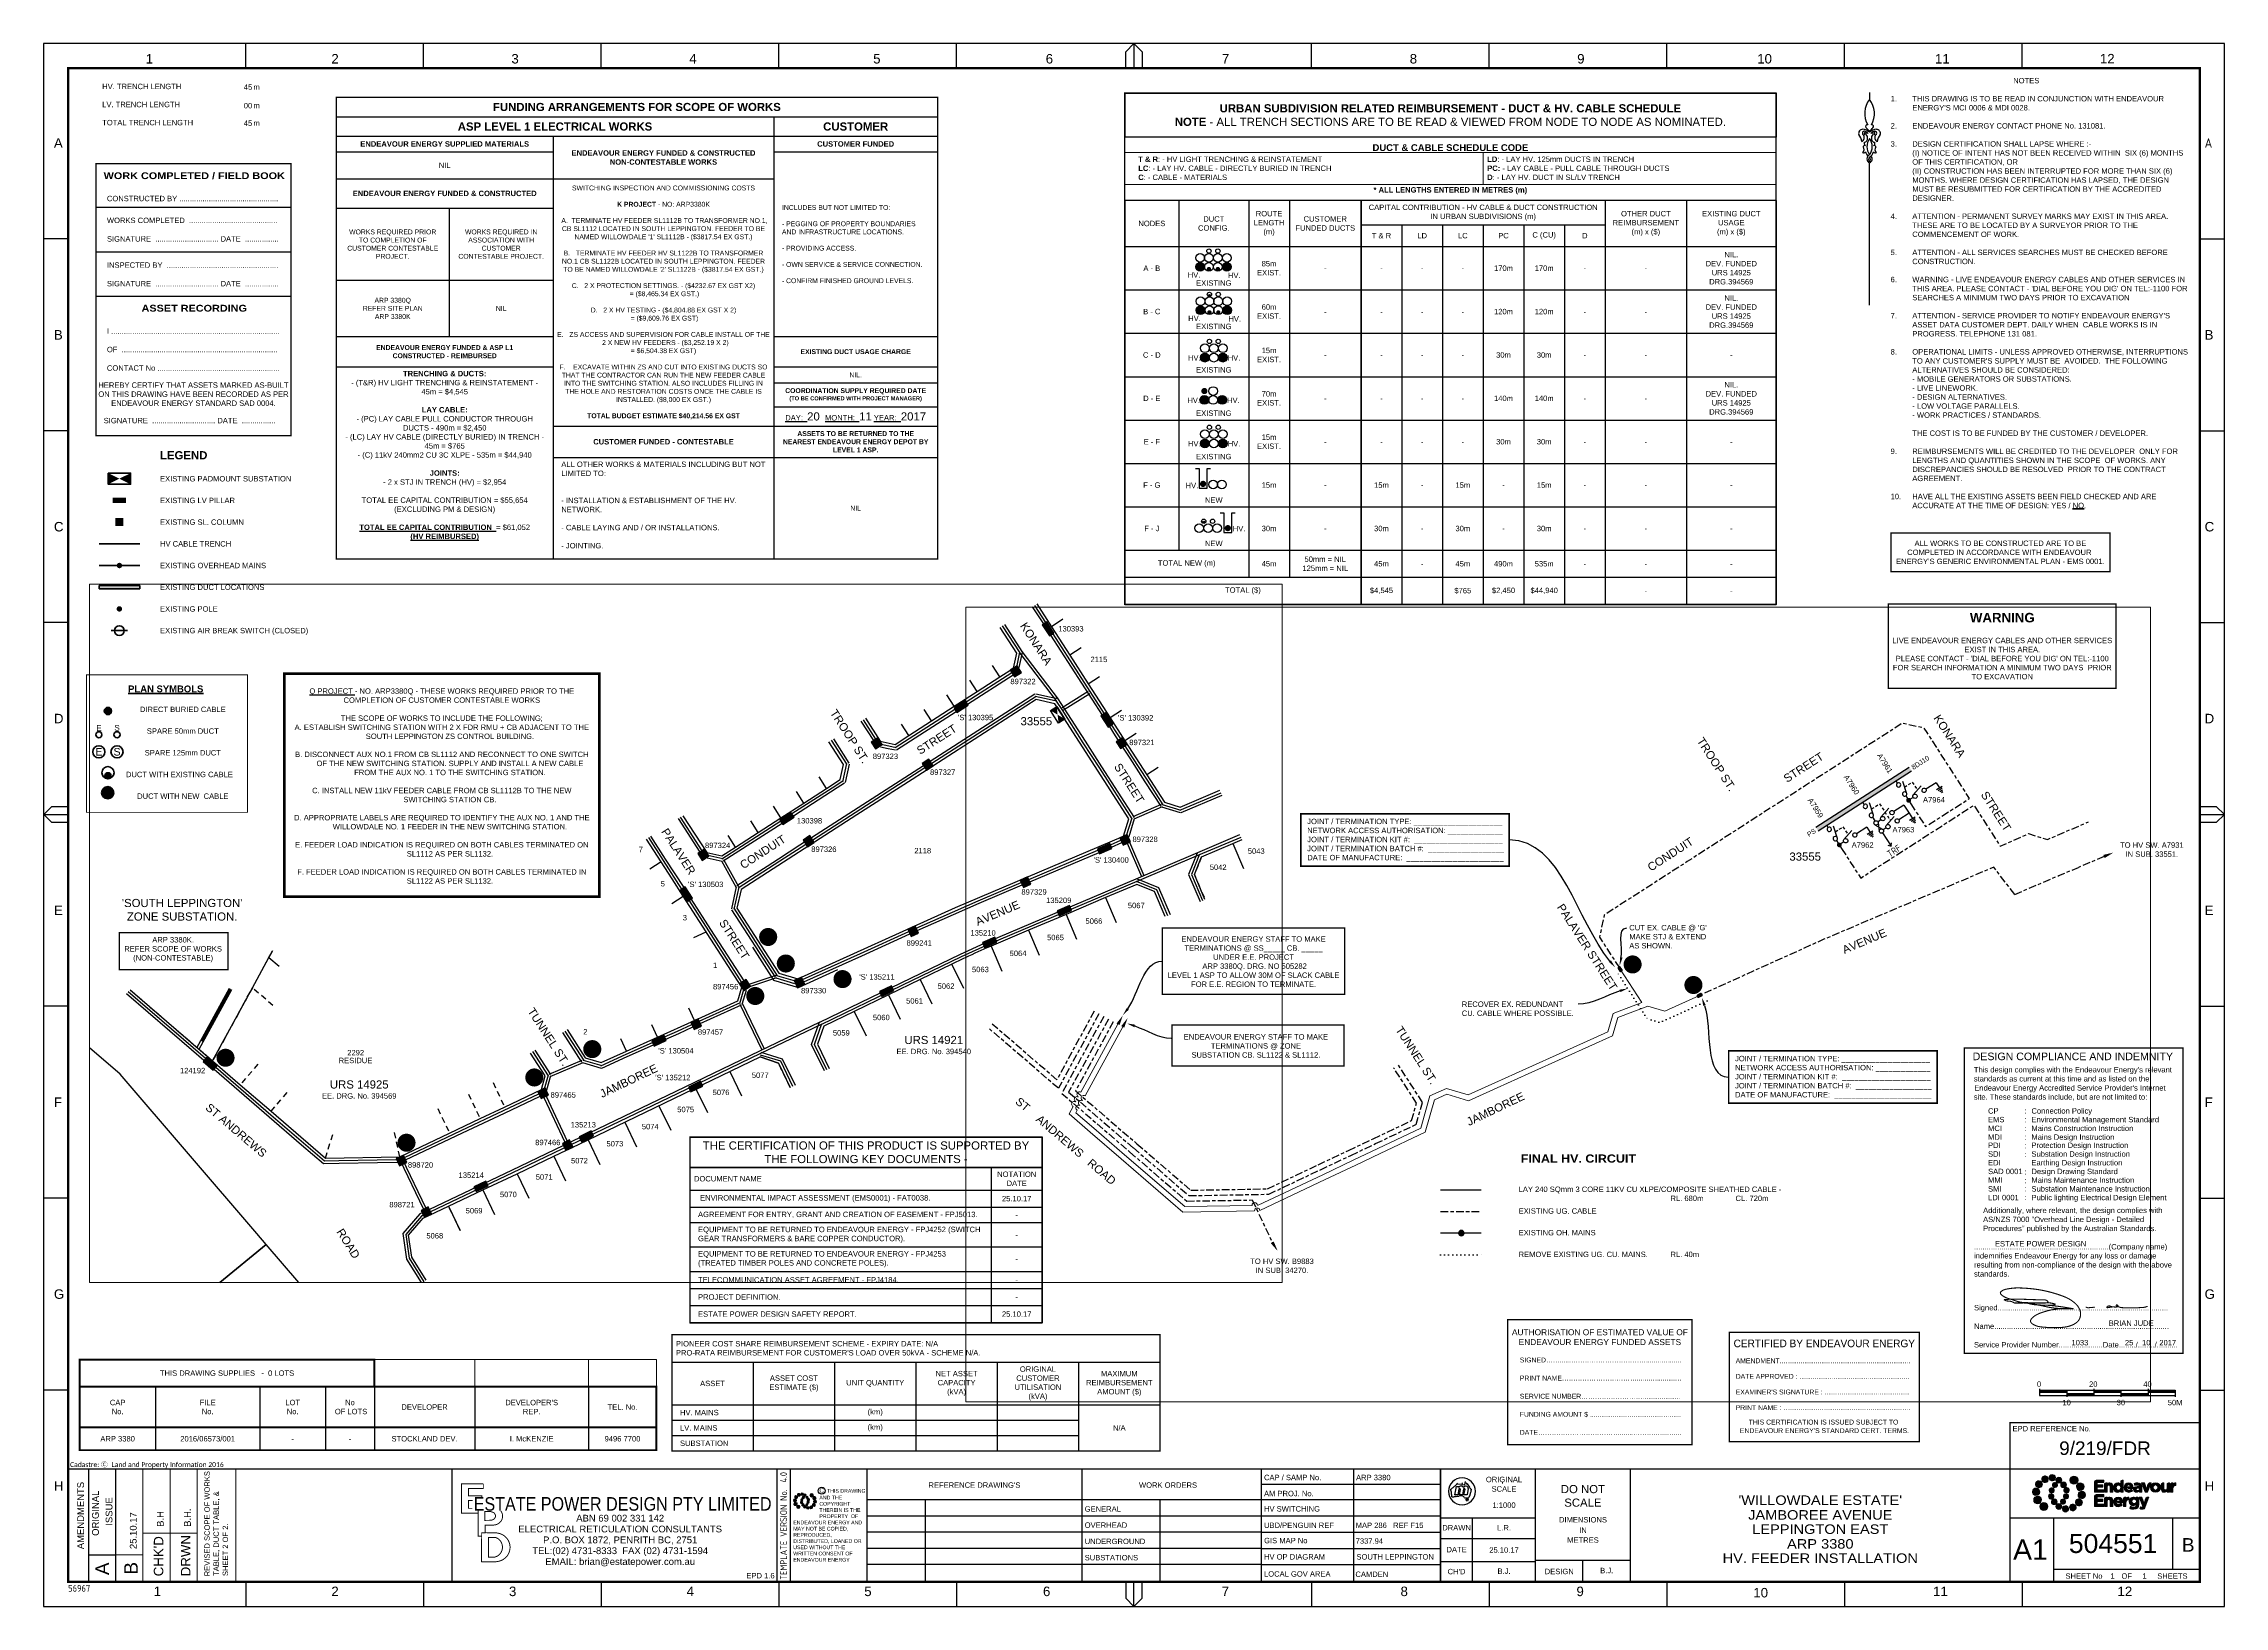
# Paper-space layout 'Layout1' of a CAD drawing. Header units: metres. Extents: x -30 to 775, y -5 to 571.
# The model-space entities are those that its viewports show. They can reach past a viewport. Long polylines and large blocks are cut down to what shows.
import ezdxf
from ezdxf import colors
from ezdxf.entities.mleader import LeaderData, LeaderLine
from ezdxf.enums import TextEntityAlignment as Align
from ezdxf.math import Vec2, Vec3

# ---------------------------------------------------------------- set-up
doc = ezdxf.new("R2010")
doc.units = ezdxf.units.M
doc.header["$LTSCALE"] = 0.7
for name, pattern in [('A', [0]), ('Cable Exist UG', [8.2, 4, -1.2, 1.8, -1.2]), ('Cable Remove', [2, 0, -2]), ('CENTERX2', [101.6, 63.5, -12.7, 12.7, -12.7]), ('Dash', [5, 3, -2]), ('HIDDEN', [9.525, 6.35, -3.175]), ('HIDDEN2', [4.7625, 3.175, -1.5875])]:
    doc.linetypes.add(name, pattern=pattern)
doc.layers.get('0').update_dxf_attribs({"color": 6})
for name, color, linetype in [('_User Miscellaneous1', 3, 'Continuous'), ('_User Miscellaneous11', 7, 'Continuous'), ('_User Miscellaneous3', 11, 'Continuous'), ('_User Miscellaneous6', 7, 'Continuous'), ('_User Miscellaneous7', 150, 'Continuous'), ('_User Miscellaneous8', 7, 'Continuous'), ('_User_HV_Exist', 7, 'Continuous'), ('Cadastre Developer_SP_EXT', 4, 'Continuous'), ('Cadastre Land Parcels_SP_EXT', 4, 'Continuous'), ('Cadastre Other Property_SP_EXT', 4, 'HIDDEN'), ('Cadastre Roads_SP_EXT', 4, 'Continuous'), ('Duct_SP_EXT', 4, 'Continuous'), ('Equip_HV_EXT', 1, 'Continuous'), ('Equip_SP_HV_NEW', 7, 'Continuous'), ('Mains_HV_MOD', 3, 'Continuous'), ('Mains_HV_NEW_U97', 2, 'Continuous'), ('Notes', 7, 'Continuous'), ('Sub_SP_EXT', 7, 'Continuous'), ('SupportsUG_SP_EXT', 7, 'Continuous'), ('SupportsUG_SP_LV_EXT', 7, 'Continuous'), ('SupportsUG_SP_LV_SL_EXT', 7, 'Continuous'), ('Trench_SP_NEW', 2, 'Continuous'), ('UG_Details_SP_MISC', 7, 'Continuous')]:
    doc.layers.add(name, color=color, linetype=linetype)
doc.layers.add('_User Miscellaneous5', color=7, linetype='Continuous', lineweight=35)
doc.layers.add('Viewports', color=8, linetype='Continuous', plot=False)
doc.layers.get('SupportsUG_SP_EXT').off()
doc.styles.add('ARIAL', font='arial.ttf', dxfattribs={"height": 2})
doc.styles.add('ARIAL 3.0', font='arial.ttf', dxfattribs={"height": 3})
doc.styles.add('COLUMN_LABEL', font='arial.ttf')
doc.styles.add('iecARIAL', font='arial.ttf', dxfattribs={"height": 2})
doc.styles.add('iecISOCP', font='isocp.shx')
doc.styles.add('IESYMBOL1', font='isocp.shx')
doc.styles.add('POLE_LABEL', font='arial.ttf')
doc.styles.get("Standard").update_dxf_attribs({"font": 'arial.ttf'})
doc.styles.add('style1', font='iso3098b.shx')
doc.styles.add('STYLE2', font='')
doc.styles.add('SWG_LABEL', font='arial.ttf')
doc.styles.add('SWITCH_LABEL', font='arial.ttf', dxfattribs={"height": 2.5})
doc.styles.get('STYLE2').set_extended_font_data('Arial Black')
doc.linetypes.add('Cable 1', pattern='A,10,-0.1,["//",style1,S=2.5,R=0,X=0.35,Y=-1.25],-5', length=15.1)
doc.linetypes.add('IE Trench HV', pattern='A,8,-2,["/",style1,S=2.5,R=0,X=0.1,Y=-1],-4.5', length=14.5)

# ---------------------------------------------------------------- blocks, each defined once
blk = doc.blocks.new('EE_LOGO_SMALL')
at = {"layer": 'Notes'}
h = blk.add_hatch(color=256, dxfattribs=at)
edge = h.paths.add_edge_path()
edge.add_spline(control_points=[(-8.4, 2), (-9.2, 2), (-9.8, 1.4), (-9.8, 0.7), (-9.9, -0.1), (-9.3, -0.7), (-8.6, -0.8), (-7.8, -0.8), (-7.2, -0.2), (-7.1, 0.5), (-7.1, 1.3), (-7.7, 1.9), (-8.4, 2)], knot_values=[0, 0, 0, 0, 1, 1, 1, 2, 2, 2, 3, 3, 3, 4, 4, 4, 4], degree=3, periodic=0)
h = blk.add_hatch(color=256, dxfattribs=at)
edge = h.paths.add_edge_path()
edge.add_spline(control_points=[(-6.8, 4.5), (-7.4, 4.8), (-8.2, 4.6), (-8.6, 4), (-8.9, 3.4), (-8.7, 2.6), (-8.1, 2.2), (-7.5, 1.9), (-6.7, 2.1), (-6.3, 2.7), (-6, 3.3), (-6.2, 4.1), (-6.8, 4.5)], knot_values=[0, 0, 0, 0, 1, 1, 1, 2, 2, 2, 3, 3, 3, 4, 4, 4, 4], degree=3, periodic=0)
h = blk.add_hatch(color=256, dxfattribs=at)
edge = h.paths.add_edge_path()
edge.add_spline(control_points=[(-4.2, 5.9), (-4.6, 6.5), (-5.3, 6.6), (-5.9, 6.3), (-6.4, 5.9), (-6.6, 5.1), (-6.2, 4.6), (-5.9, 4), (-5.1, 3.8), (-4.6, 4.2), (-4, 4.6), (-3.8, 5.3), (-4.2, 5.9)], knot_values=[0, 0, 0, 0, 1, 1, 1, 2, 2, 2, 3, 3, 3, 4, 4, 4, 4], degree=3, periodic=0)
h = blk.add_hatch(color=256, dxfattribs=at)
edge = h.paths.add_edge_path()
edge.add_spline(control_points=[(-1.3, 5.9), (-1.4, 6.5), (-2, 7), (-2.6, 6.9), (-3.3, 6.9), (-3.7, 6.3), (-3.7, 5.6), (-3.6, 5), (-3, 4.5), (-2.4, 4.6), (-1.7, 4.7), (-1.3, 5.2), (-1.3, 5.9)], knot_values=[0, 0, 0, 0, 1, 1, 1, 2, 2, 2, 3, 3, 3, 4, 4, 4, 4], degree=3, periodic=0)
h = blk.add_hatch(color=256, dxfattribs=at)
edge = h.paths.add_edge_path()
edge.add_spline(control_points=[(-2.5, 2.1), (-3, 2.2), (-3.5, 1.9), (-3.6, 1.3), (-3.7, 0.8), (-3.4, 0.3), (-2.9, 0.2), (-2.4, 0.1), (-1.9, 0.4), (-1.8, 0.9), (-1.7, 1.5), (-2, 2), (-2.5, 2.1)], knot_values=[0, 0, 0, 0, 1, 1, 1, 2, 2, 2, 3, 3, 3, 4, 4, 4, 4], degree=3, periodic=0)
h = blk.add_hatch(color=256, dxfattribs=at)
edge = h.paths.add_edge_path()
edge.add_spline(control_points=[(1, 4.9), (1, 4.3), (0.5, 3.8), (-0.1, 3.8), (-0.7, 3.8), (-1.2, 4.3), (-1.2, 4.9), (-1.2, 5.5), (-0.7, 6), (-0.1, 6), (0.5, 6), (1, 5.5), (1, 4.9)], knot_values=[0, 0, 0, 0, 1, 1, 1, 2, 2, 2, 3, 3, 3, 4, 4, 4, 4], degree=3, periodic=0)
edge = h.paths.add_edge_path()
edge.add_spline(control_points=[(-1.4, 4), (-1.9, 4.1), (-2.4, 3.8), (-2.5, 3.3), (-2.6, 2.7), (-2.3, 2.2), (-1.8, 2.1), (-1.3, 2), (-0.7, 2.3), (-0.6, 2.9), (-0.5, 3.4), (-0.9, 3.9), (-1.4, 4)], knot_values=[0, 0, 0, 0, 1, 1, 1, 2, 2, 2, 3, 3, 3, 4, 4, 4, 4], degree=3, periodic=0)
h = blk.add_hatch(color=256, dxfattribs=at)
edge = h.paths.add_edge_path()
edge.add_spline(control_points=[(2.3, 2.4), (2.8, 2.8), (2.8, 3.4), (2.4, 3.9), (2, 4.3), (1.4, 4.3), (0.9, 3.9), (0.5, 3.6), (0.5, 2.9), (0.9, 2.5), (1.2, 2), (1.9, 2), (2.3, 2.4)], knot_values=[0, 0, 0, 0, 1, 1, 1, 2, 2, 2, 3, 3, 3, 4, 4, 4, 4], degree=3, periodic=0)
edge = h.paths.add_edge_path()
edge.add_spline(control_points=[(1, 4.9), (1, 4.3), (0.5, 3.8), (-0.1, 3.8), (-0.7, 3.8), (-1.2, 4.3), (-1.2, 4.9), (-1.2, 5.5), (-0.7, 6), (-0.1, 6), (0.5, 6), (1, 5.5), (1, 4.9)], knot_values=[0, 0, 0, 0, 1, 1, 1, 2, 2, 2, 3, 3, 3, 4, 4, 4, 4], degree=3, periodic=0)
h = blk.add_hatch(color=256, dxfattribs=at)
edge = h.paths.add_edge_path()
edge.add_spline(control_points=[(1, 4.9), (1, 4.3), (0.5, 3.8), (-0.1, 3.8), (-0.7, 3.8), (-1.2, 4.3), (-1.2, 4.9), (-1.2, 5.5), (-0.7, 6), (-0.1, 6), (0.5, 6), (1, 5.5), (1, 4.9)], knot_values=[0, 0, 0, 0, 1, 1, 1, 2, 2, 2, 3, 3, 3, 4, 4, 4, 4], degree=3, periodic=0)
edge = h.paths.add_edge_path(flags=16)
edge.add_spline(control_points=[(1, 4.9), (1, 4.3), (0.5, 3.8), (-0.1, 3.8), (-0.7, 3.8), (-1.2, 4.3), (-1.2, 4.9), (-1.2, 5.5), (-0.7, 6), (-0.1, 6), (0.5, 6), (1, 5.5), (1, 4.9)], knot_values=[0, 0, 0, 0, 1, 1, 1, 2, 2, 2, 3, 3, 3, 4, 4, 4, 4], degree=3, periodic=0)
h = blk.add_hatch(color=256, dxfattribs=at)
edge = h.paths.add_edge_path()
edge.add_spline(control_points=[(3, 0.2), (3.5, 0.3), (3.8, 0.9), (3.7, 1.4), (3.6, 1.9), (3, 2.3), (2.5, 2.1), (1.9, 2), (1.6, 1.4), (1.8, 0.9), (1.9, 0.4), (2.5, 0.1), (3, 0.2)], knot_values=[0, 0, 0, 0, 1, 1, 1, 2, 2, 2, 3, 3, 3, 4, 4, 4, 4], degree=3, periodic=0)
h = blk.add_hatch(color=256, dxfattribs=at)
edge = h.paths.add_edge_path()
edge.add_spline(control_points=[(7, 4.9), (7, 4), (6.3, 3.4), (5.5, 3.4), (4.6, 3.4), (4, 4), (4, 4.9), (4, 5.7), (4.6, 6.4), (5.5, 6.4), (6.3, 6.4), (7, 5.7), (7, 4.9)], knot_values=[0, 0, 0, 0, 1, 1, 1, 2, 2, 2, 3, 3, 3, 4, 4, 4, 4], degree=3, periodic=0)
h = blk.add_hatch(color=256, dxfattribs=at)
edge = h.paths.add_edge_path()
edge.add_spline(control_points=[(8.4, 1.1), (9.1, 1.5), (9.4, 2.3), (9.1, 3), (8.8, 3.7), (7.9, 4.1), (7.2, 3.8), (6.5, 3.4), (6.2, 2.6), (6.5, 1.9), (6.8, 1.2), (7.7, 0.8), (8.4, 1.1)], knot_values=[0, 0, 0, 0, 1, 1, 1, 2, 2, 2, 3, 3, 3, 4, 4, 4, 4], degree=3, periodic=0)
h = blk.add_hatch(color=256, dxfattribs=at)
edge = h.paths.add_edge_path()
edge.add_spline(control_points=[(8.3, -1.9), (9, -1.9), (9.7, -1.4), (9.7, -0.6), (9.7, 0.1), (9.2, 0.8), (8.4, 0.8), (7.7, 0.8), (7, 0.3), (7, -0.5), (6.9, -1.2), (7.5, -1.9), (8.3, -1.9)], knot_values=[0, 0, 0, 0, 1, 1, 1, 2, 2, 2, 3, 3, 3, 4, 4, 4, 4], degree=3, periodic=0)
h = blk.add_hatch(color=256, dxfattribs=at)
edge = h.paths.add_edge_path()
edge.add_spline(control_points=[(-8.5, -1.1), (-9.2, -1.4), (-9.6, -2.3), (-9.3, -3), (-8.9, -3.7), (-8.1, -4), (-7.4, -3.7), (-6.7, -3.4), (-6.3, -2.5), (-6.6, -1.8), (-7, -1.1), (-7.8, -0.8), (-8.5, -1.1)], knot_values=[0, 0, 0, 0, 1, 1, 1, 2, 2, 2, 3, 3, 3, 4, 4, 4, 4], degree=3, periodic=0)
h = blk.add_hatch(color=256, dxfattribs=at)
edge = h.paths.add_edge_path()
edge.add_spline(control_points=[(-7.1, -4.8), (-7.1, -4), (-6.5, -3.3), (-5.6, -3.3), (-4.8, -3.3), (-4.1, -4), (-4.1, -4.8), (-4.1, -5.7), (-4.8, -6.3), (-5.6, -6.3), (-6.5, -6.3), (-7.1, -5.7), (-7.1, -4.8)], knot_values=[0, 0, 0, 0, 1, 1, 1, 2, 2, 2, 3, 3, 3, 4, 4, 4, 4], degree=3, periodic=0)
h = blk.add_hatch(color=256, dxfattribs=at)
edge = h.paths.add_edge_path()
edge.add_spline(control_points=[(-3.1, -0.2), (-3.7, -0.3), (-4, -0.8), (-3.8, -1.4), (-3.7, -1.9), (-3.2, -2.2), (-2.6, -2.1), (-2.1, -1.9), (-1.8, -1.4), (-1.9, -0.9), (-2.1, -0.3), (-2.6, 0), (-3.1, -0.2)], knot_values=[0, 0, 0, 0, 1, 1, 1, 2, 2, 2, 3, 3, 3, 4, 4, 4, 4], degree=3, periodic=0)
h = blk.add_hatch(color=256, dxfattribs=at)
edge = h.paths.add_edge_path()
edge.add_spline(control_points=[(-2.5, -2.3), (-2.9, -2.7), (-3, -3.4), (-2.6, -3.8), (-2.2, -4.2), (-1.5, -4.3), (-1.1, -3.9), (-0.7, -3.5), (-0.6, -2.8), (-1, -2.4), (-1.4, -2), (-2, -1.9), (-2.5, -2.3)], knot_values=[0, 0, 0, 0, 1, 1, 1, 2, 2, 2, 3, 3, 3, 4, 4, 4, 4], degree=3, periodic=0)
h = blk.add_hatch(color=256, dxfattribs=at)
edge = h.paths.add_edge_path()
edge.add_spline(control_points=[(-1.2, -4.8), (-1.2, -4.2), (-0.7, -3.7), (-0.1, -3.7), (0.5, -3.7), (1, -4.2), (1, -4.8), (1, -5.4), (0.5, -5.9), (-0.1, -5.9), (-0.7, -5.9), (-1.2, -5.4), (-1.2, -4.8)], knot_values=[0, 0, 0, 0, 1, 1, 1, 2, 2, 2, 3, 3, 3, 4, 4, 4, 4], degree=3, periodic=0)
h = blk.add_hatch(color=256, dxfattribs=at)
edge = h.paths.add_edge_path()
edge.add_spline(control_points=[(1.2, -3.9), (1.7, -4.1), (2.2, -3.7), (2.3, -3.2), (2.5, -2.7), (2.1, -2.2), (1.6, -2.1), (1.1, -2), (0.6, -2.3), (0.5, -2.8), (0.4, -3.3), (0.7, -3.8), (1.2, -3.9)], knot_values=[0, 0, 0, 0, 1, 1, 1, 2, 2, 2, 3, 3, 3, 4, 4, 4, 4], degree=3, periodic=0)
h = blk.add_hatch(color=256, dxfattribs=at)
edge = h.paths.add_edge_path()
edge.add_spline(control_points=[(1.2, -5.8), (1.3, -6.5), (1.8, -6.9), (2.5, -6.9), (3.1, -6.8), (3.6, -6.2), (3.5, -5.6), (3.4, -5), (2.9, -4.5), (2.2, -4.6), (1.6, -4.6), (1.1, -5.2), (1.2, -5.8)], knot_values=[0, 0, 0, 0, 1, 1, 1, 2, 2, 2, 3, 3, 3, 4, 4, 4, 4], degree=3, periodic=0)
h = blk.add_hatch(color=256, dxfattribs=at)
edge = h.paths.add_edge_path()
edge.add_spline(control_points=[(2.4, -2), (2.9, -2.1), (3.4, -1.8), (3.5, -1.3), (3.6, -0.8), (3.3, -0.3), (2.8, -0.2), (2.2, -0.1), (1.7, -0.4), (1.6, -0.9), (1.5, -1.4), (1.8, -1.9), (2.4, -2)], knot_values=[0, 0, 0, 0, 1, 1, 1, 2, 2, 2, 3, 3, 3, 4, 4, 4, 4], degree=3, periodic=0)
h = blk.add_hatch(color=256, dxfattribs=at)
edge = h.paths.add_edge_path()
edge.add_spline(control_points=[(4, -5.8), (4.4, -6.4), (5.2, -6.6), (5.7, -6.2), (6.3, -5.8), (6.5, -5.1), (6.1, -4.5), (5.7, -4), (5, -3.8), (4.4, -4.2), (3.8, -4.5), (3.7, -5.3), (4, -5.8)], knot_values=[0, 0, 0, 0, 1, 1, 1, 2, 2, 2, 3, 3, 3, 4, 4, 4, 4], degree=3, periodic=0)
h = blk.add_hatch(color=256, dxfattribs=at)
edge = h.paths.add_edge_path()
edge.add_spline(control_points=[(6.7, -4.4), (7.3, -4.8), (8.1, -4.6), (8.4, -4), (8.8, -3.3), (8.6, -2.6), (8, -2.2), (7.3, -1.8), (6.6, -2.1), (6.2, -2.7), (5.8, -3.3), (6, -4.1), (6.7, -4.4)], knot_values=[0, 0, 0, 0, 1, 1, 1, 2, 2, 2, 3, 3, 3, 4, 4, 4, 4], degree=3, periodic=0)
at = {"layer": 'Notes', "lineweight": 0}
for points in [[(1.8, 2.1), (1.8, 2.1)], [(-2, -2.1), (-2, -2.1)]]:
    blk.add_lwpolyline(points, dxfattribs=at)
for points in [[(-8.4, 2), (-9.2, 2), (-9.8, 1.4), (-9.8, 0.7), (-9.9, -0.1), (-9.3, -0.7), (-8.6, -0.8), (-7.8, -0.8), (-7.2, -0.2), (-7.1, 0.5), (-7.1, 1.3), (-7.7, 1.9), (-8.4, 2)], [(-6.8, 4.5), (-7.4, 4.8), (-8.2, 4.6), (-8.6, 4), (-8.9, 3.4), (-8.7, 2.6), (-8.1, 2.2), (-7.5, 1.9), (-6.7, 2.1), (-6.3, 2.7), (-6, 3.3), (-6.2, 4.1), (-6.8, 4.5)], [(-4.2, 5.9), (-4.6, 6.5), (-5.3, 6.6), (-5.9, 6.3), (-6.4, 5.9), (-6.6, 5.1), (-6.2, 4.6), (-5.9, 4), (-5.1, 3.8), (-4.6, 4.2), (-4, 4.6), (-3.8, 5.3), (-4.2, 5.9)], [(-1.3, 5.9), (-1.4, 6.5), (-2, 7), (-2.6, 6.9), (-3.3, 6.9), (-3.7, 6.3), (-3.7, 5.6), (-3.6, 5), (-3, 4.5), (-2.4, 4.6), (-1.7, 4.7), (-1.3, 5.2), (-1.3, 5.9)], [(-2.5, 2.1), (-3, 2.2), (-3.5, 1.9), (-3.6, 1.3), (-3.7, 0.8), (-3.4, 0.3), (-2.9, 0.2), (-2.4, 0.1), (-1.9, 0.4), (-1.8, 0.9), (-1.7, 1.5), (-2, 2), (-2.5, 2.1)], [(-1.4, 4), (-1.9, 4.1), (-2.4, 3.8), (-2.5, 3.3), (-2.6, 2.7), (-2.3, 2.2), (-1.8, 2.1), (-1.3, 2), (-0.7, 2.3), (-0.6, 2.9), (-0.5, 3.4), (-0.9, 3.9), (-1.4, 4)], [(1, 4.9), (1, 4.3), (0.5, 3.8), (-0.1, 3.8), (-0.7, 3.8), (-1.2, 4.3), (-1.2, 4.9), (-1.2, 5.5), (-0.7, 6), (-0.1, 6), (0.5, 6), (1, 5.5), (1, 4.9)], [(1, 4.9), (1, 4.3), (0.5, 3.8), (-0.1, 3.8), (-0.7, 3.8), (-1.2, 4.3), (-1.2, 4.9), (-1.2, 5.5), (-0.7, 6), (-0.1, 6), (0.5, 6), (1, 5.5), (1, 4.9)], [(2.3, 2.4), (2.8, 2.8), (2.8, 3.4), (2.4, 3.9), (2, 4.3), (1.4, 4.3), (0.9, 3.9), (0.5, 3.6), (0.5, 2.9), (0.9, 2.5), (1.2, 2), (1.9, 2), (2.3, 2.4)], [(3, 0.2), (3.5, 0.3), (3.8, 0.9), (3.7, 1.4), (3.6, 1.9), (3, 2.3), (2.5, 2.1), (1.9, 2), (1.6, 1.4), (1.8, 0.9), (1.9, 0.4), (2.5, 0.1), (3, 0.2)], [(7, 4.9), (7, 4), (6.3, 3.4), (5.5, 3.4), (4.6, 3.4), (4, 4), (4, 4.9), (4, 5.7), (4.6, 6.4), (5.5, 6.4), (6.3, 6.4), (7, 5.7), (7, 4.9)], [(8.4, 1.1), (9.1, 1.5), (9.4, 2.3), (9.1, 3), (8.8, 3.7), (7.9, 4.1), (7.2, 3.8), (6.5, 3.4), (6.2, 2.6), (6.5, 1.9), (6.8, 1.2), (7.7, 0.8), (8.4, 1.1)], [(8.3, -1.9), (9, -1.9), (9.7, -1.4), (9.7, -0.6), (9.7, 0.1), (9.2, 0.8), (8.4, 0.8), (7.7, 0.8), (7, 0.3), (7, -0.5), (6.9, -1.2), (7.5, -1.9), (8.3, -1.9)], [(-8.5, -1.1), (-9.2, -1.4), (-9.6, -2.3), (-9.3, -3), (-8.9, -3.7), (-8.1, -4), (-7.4, -3.7), (-6.7, -3.4), (-6.3, -2.5), (-6.6, -1.8), (-7, -1.1), (-7.8, -0.8), (-8.5, -1.1)], [(-7.1, -4.8), (-7.1, -4), (-6.5, -3.3), (-5.6, -3.3), (-4.8, -3.3), (-4.1, -4), (-4.1, -4.8), (-4.1, -5.7), (-4.8, -6.3), (-5.6, -6.3), (-6.5, -6.3), (-7.1, -5.7), (-7.1, -4.8)], [(-3.1, -0.2), (-3.7, -0.3), (-4, -0.8), (-3.8, -1.4), (-3.7, -1.9), (-3.2, -2.2), (-2.6, -2.1), (-2.1, -1.9), (-1.8, -1.4), (-1.9, -0.9), (-2.1, -0.3), (-2.6, 0), (-3.1, -0.2)], [(-2.5, -2.3), (-2.9, -2.7), (-3, -3.4), (-2.6, -3.8), (-2.2, -4.2), (-1.5, -4.3), (-1.1, -3.9), (-0.7, -3.5), (-0.6, -2.8), (-1, -2.4), (-1.4, -2), (-2, -1.9), (-2.5, -2.3)], [(-1.2, -4.8), (-1.2, -4.2), (-0.7, -3.7), (-0.1, -3.7), (0.5, -3.7), (1, -4.2), (1, -4.8), (1, -5.4), (0.5, -5.9), (-0.1, -5.9), (-0.7, -5.9), (-1.2, -5.4), (-1.2, -4.8)], [(1.2, -3.9), (1.7, -4.1), (2.2, -3.7), (2.3, -3.2), (2.5, -2.7), (2.1, -2.2), (1.6, -2.1), (1.1, -2), (0.6, -2.3), (0.5, -2.8), (0.4, -3.3), (0.7, -3.8), (1.2, -3.9)], [(1.2, -5.8), (1.3, -6.5), (1.8, -6.9), (2.5, -6.9), (3.1, -6.8), (3.6, -6.2), (3.5, -5.6), (3.4, -5), (2.9, -4.5), (2.2, -4.6), (1.6, -4.6), (1.1, -5.2), (1.2, -5.8)], [(2.4, -2), (2.9, -2.1), (3.4, -1.8), (3.5, -1.3), (3.6, -0.8), (3.3, -0.3), (2.8, -0.2), (2.2, -0.1), (1.7, -0.4), (1.6, -0.9), (1.5, -1.4), (1.8, -1.9), (2.4, -2)], [(4, -5.8), (4.4, -6.4), (5.2, -6.6), (5.7, -6.2), (6.3, -5.8), (6.5, -5.1), (6.1, -4.5), (5.7, -4), (5, -3.8), (4.4, -4.2), (3.8, -4.5), (3.7, -5.3), (4, -5.8)], [(6.7, -4.4), (7.3, -4.8), (8.1, -4.6), (8.4, -4), (8.8, -3.3), (8.6, -2.6), (8, -2.2), (7.3, -1.8), (6.6, -2.1), (6.2, -2.7), (5.8, -3.3), (6, -4.1), (6.7, -4.4)]]:
    blk.add_open_spline(points, degree=3, knots=[0, 0, 0, 0, 1, 1, 1, 2, 2, 2, 3, 3, 3, 4, 4, 4, 4], dxfattribs=at)
blk = doc.blocks.new('EE_COPYRIGHT_A1')
at = {"layer": 'Notes'}
blk.add_circle((9.53, -0.82), 1.15, dxfattribs=at)
at = {"xscale": 0.4, "yscale": 0.4, "zscale": 0.4}
blk.add_blockref('EE_LOGO_SMALL', (3.96, -4.29), dxfattribs=at)
at = {"layer": 'Notes', "insert": (0, 0), "char_height": 1.25, "width": 24.1208, "attachment_point": 1, "style": 'ARIAL'}
blk.add_mtext('\\pt8.75;               ^I{\\H1.2x;C } THIS DRAWING\\P\\pi-8.75,l8.75,t8.75,20;       ^IAND THE ^I\\P\\pi0,t8.75;COPYRIGHT\\P\\pi-8.75,t1.25,8.75;^I^ITHEREIN IS THE PROPERTY  OF \\P\\pi0,l0,t1.25;ENDEAVOUR ENERGY AND MAY NOT BE COPIED, REPRODUCED, DISTRIBUTED, LOANED OR USED WITHOUT THE WRITTEN CONSENT OF ENDEAVOUR ENERGY', dxfattribs=at)
blk = doc.blocks.new('A1_FRAME_TITLE')
at = {"layer": '_User Miscellaneous1'}
h = blk.add_hatch(color=256, dxfattribs=at)
edge = h.paths.add_edge_path()
edge.add_spline(control_points=[(714.24, 40.56), (713.49, 40.6), (712.85, 40.03), (712.81, 39.28), (712.76, 38.53), (713.33, 37.89), (714.08, 37.85), (714.83, 37.81), (715.47, 38.38), (715.51, 39.13), (715.55, 39.87), (714.98, 40.51), (714.24, 40.56)], knot_values=[0, 0, 0, 0, 1, 1, 1, 2, 2, 2, 3, 3, 3, 4, 4, 4, 4], degree=3, periodic=0)
h = blk.add_hatch(color=256, dxfattribs=at)
edge = h.paths.add_edge_path()
edge.add_spline(control_points=[(715.84, 43.07), (715.23, 43.43), (714.44, 43.22), (714.08, 42.61), (713.72, 41.99), (713.93, 41.21), (714.54, 40.85), (715.16, 40.49), (715.95, 40.7), (716.3, 41.31), (716.66, 41.93), (716.46, 42.72), (715.84, 43.07)], knot_values=[0, 0, 0, 0, 1, 1, 1, 2, 2, 2, 3, 3, 3, 4, 4, 4, 4], degree=3, periodic=0)
h = blk.add_hatch(color=256, dxfattribs=at)
edge = h.paths.add_edge_path()
edge.add_spline(control_points=[(718.45, 44.49), (718.09, 45.06), (717.33, 45.23), (716.77, 44.86), (716.2, 44.49), (716.04, 43.74), (716.4, 43.17), (716.77, 42.6), (717.52, 42.44), (718.09, 42.8), (718.66, 43.17), (718.82, 43.93), (718.45, 44.49)], knot_values=[0, 0, 0, 0, 1, 1, 1, 2, 2, 2, 3, 3, 3, 4, 4, 4, 4], degree=3, periodic=0)
h = blk.add_hatch(color=256, dxfattribs=at)
edge = h.paths.add_edge_path()
edge.add_spline(control_points=[(720.14, 40.68), (719.63, 40.79), (719.13, 40.46), (719.02, 39.95), (718.91, 39.44), (719.23, 38.94), (719.74, 38.83), (720.25, 38.71), (720.76, 39.04), (720.87, 39.55), (720.98, 40.06), (720.65, 40.57), (720.14, 40.68)], knot_values=[0, 0, 0, 0, 1, 1, 1, 2, 2, 2, 3, 3, 3, 4, 4, 4, 4], degree=3, periodic=0)
h = blk.add_hatch(color=256, dxfattribs=at)
edge = h.paths.add_edge_path()
edge.add_spline(control_points=[(721.3, 44.48), (721.23, 45.12), (720.66, 45.59), (720.03, 45.52), (719.39, 45.46), (718.92, 44.89), (718.99, 44.25), (719.05, 43.61), (719.62, 43.15), (720.26, 43.21), (720.9, 43.28), (721.37, 43.84), (721.3, 44.48)], knot_values=[0, 0, 0, 0, 1, 1, 1, 2, 2, 2, 3, 3, 3, 4, 4, 4, 4], degree=3, periodic=0)
h = blk.add_hatch(color=256, dxfattribs=at)
edge = h.paths.add_edge_path()
edge.add_spline(control_points=[(723.66, 43.48), (723.66, 42.88), (723.17, 42.39), (722.57, 42.39), (721.97, 42.39), (721.49, 42.88), (721.49, 43.48), (721.49, 44.08), (721.97, 44.57), (722.57, 44.57), (723.17, 44.57), (723.66, 44.08), (723.66, 43.48)], knot_values=[0, 0, 0, 0, 1, 1, 1, 2, 2, 2, 3, 3, 3, 4, 4, 4, 4], degree=3, periodic=0)
edge = h.paths.add_edge_path()
edge.add_spline(control_points=[(721.28, 42.59), (720.77, 42.7), (720.27, 42.37), (720.16, 41.86), (720.05, 41.35), (720.37, 40.85), (720.88, 40.74), (721.39, 40.63), (721.9, 40.95), (722.01, 41.46), (722.12, 41.97), (721.79, 42.48), (721.28, 42.59)], knot_values=[0, 0, 0, 0, 1, 1, 1, 2, 2, 2, 3, 3, 3, 4, 4, 4, 4], degree=3, periodic=0)
h = blk.add_hatch(color=256, dxfattribs=at)
edge = h.paths.add_edge_path()
edge.add_spline(control_points=[(724.98, 40.98), (725.41, 41.37), (725.45, 42.03), (725.06, 42.46), (724.68, 42.89), (724.02, 42.93), (723.59, 42.54), (723.15, 42.16), (723.12, 41.49), (723.5, 41.06), (723.89, 40.63), (724.55, 40.59), (724.98, 40.98)], knot_values=[0, 0, 0, 0, 1, 1, 1, 2, 2, 2, 3, 3, 3, 4, 4, 4, 4], degree=3, periodic=0)
edge = h.paths.add_edge_path()
edge.add_spline(control_points=[(723.66, 43.48), (723.66, 42.88), (723.17, 42.39), (722.57, 42.39), (721.97, 42.39), (721.49, 42.88), (721.49, 43.48), (721.49, 44.08), (721.97, 44.57), (722.57, 44.57), (723.17, 44.57), (723.66, 44.08), (723.66, 43.48)], knot_values=[0, 0, 0, 0, 1, 1, 1, 2, 2, 2, 3, 3, 3, 4, 4, 4, 4], degree=3, periodic=0)
h = blk.add_hatch(color=256, dxfattribs=at)
edge = h.paths.add_edge_path()
edge.add_spline(control_points=[(723.66, 43.48), (723.66, 42.88), (723.17, 42.39), (722.57, 42.39), (721.97, 42.39), (721.49, 42.88), (721.49, 43.48), (721.49, 44.08), (721.97, 44.57), (722.57, 44.57), (723.17, 44.57), (723.66, 44.08), (723.66, 43.48)], knot_values=[0, 0, 0, 0, 1, 1, 1, 2, 2, 2, 3, 3, 3, 4, 4, 4, 4], degree=3, periodic=0)
edge = h.paths.add_edge_path(flags=16)
edge.add_spline(control_points=[(723.66, 43.48), (723.66, 42.88), (723.17, 42.39), (722.57, 42.39), (721.97, 42.39), (721.49, 42.88), (721.49, 43.48), (721.49, 44.08), (721.97, 44.57), (722.57, 44.57), (723.17, 44.57), (723.66, 44.08), (723.66, 43.48)], knot_values=[0, 0, 0, 0, 1, 1, 1, 2, 2, 2, 3, 3, 3, 4, 4, 4, 4], degree=3, periodic=0)
h = blk.add_hatch(color=256, dxfattribs=at)
edge = h.paths.add_edge_path()
edge.add_spline(control_points=[(725.63, 38.8), (726.16, 38.94), (726.48, 39.48), (726.34, 40.01), (726.2, 40.55), (725.65, 40.86), (725.12, 40.72), (724.59, 40.58), (724.28, 40.04), (724.41, 39.51), (724.56, 38.98), (725.1, 38.66), (725.63, 38.8)], knot_values=[0, 0, 0, 0, 1, 1, 1, 2, 2, 2, 3, 3, 3, 4, 4, 4, 4], degree=3, periodic=0)
h = blk.add_hatch(color=256, dxfattribs=at)
edge = h.paths.add_edge_path()
edge.add_spline(control_points=[(729.64, 43.48), (729.64, 42.65), (728.96, 41.97), (728.13, 41.97), (727.3, 41.97), (726.62, 42.65), (726.62, 43.48), (726.62, 44.31), (727.3, 44.99), (728.13, 44.99), (728.96, 44.99), (729.64, 44.31), (729.64, 43.48)], knot_values=[0, 0, 0, 0, 1, 1, 1, 2, 2, 2, 3, 3, 3, 4, 4, 4, 4], degree=3, periodic=0)
h = blk.add_hatch(color=256, dxfattribs=at)
edge = h.paths.add_edge_path()
edge.add_spline(control_points=[(731.02, 39.75), (731.74, 40.06), (732.07, 40.91), (731.75, 41.63), (731.44, 42.35), (730.59, 42.67), (729.87, 42.36), (729.15, 42.04), (728.83, 41.2), (729.14, 40.48), (729.46, 39.76), (730.3, 39.43), (731.02, 39.75)], knot_values=[0, 0, 0, 0, 1, 1, 1, 2, 2, 2, 3, 3, 3, 4, 4, 4, 4], degree=3, periodic=0)
h = blk.add_hatch(color=256, dxfattribs=at)
edge = h.paths.add_edge_path()
edge.add_spline(control_points=[(735.72, 39.06), (735.72, 39.06), (735.72, 42.87), (735.72, 42.92), (735.72, 42.96), (735.72, 43.48), (736.28, 43.48), (736.84, 43.48), (739.09, 43.48), (739.09, 43.48), (739.09, 43.48), (739.09, 42.61), (739.09, 42.61), (739.09, 42.61), (736.69, 42.61), (736.69, 42.61), (736.69, 42.61), (736.69, 41.72), (736.69, 41.72), (736.69, 41.72), (738.77, 41.72), (738.77, 41.72), (738.77, 41.72), (738.77, 40.85), (738.77, 40.85), (738.77, 40.85), (736.69, 40.85), (736.69, 40.85), (736.69, 40.85), (736.69, 39.92), (736.69, 39.92), (736.69, 39.92), (739.09, 39.92), (739.09, 39.92), (739.09, 39.92), (739.09, 39.06), (739.09, 39.06), (739.09, 39.06), (735.72, 39.06), (735.72, 39.06)], knot_values=[0, 0, 0, 0, 1, 1, 1, 2, 2, 2, 3, 3, 3, 4, 4, 4, 5, 5, 5, 6, 6, 6, 7, 7, 7, 8, 8, 8, 9, 9, 9, 10, 10, 10, 11, 11, 11, 12, 12, 12, 13, 13, 13, 13], degree=3, periodic=0)
h = blk.add_hatch(color=256, dxfattribs=at)
edge = h.paths.add_edge_path()
edge.add_spline(control_points=[(741.52, 39.06), (741.52, 39.06), (741.52, 40.95), (741.52, 40.95), (741.52, 41.4), (741.3, 41.64), (740.93, 41.64), (740.57, 41.64), (740.33, 41.4), (740.33, 40.95), (740.33, 40.95), (740.33, 39.06), (740.33, 39.06), (740.33, 39.06), (739.38, 39.06), (739.38, 39.06), (739.38, 39.06), (739.38, 41.83), (739.38, 41.89), (739.37, 41.95), (739.37, 42.44), (739.93, 42.44), (740.33, 42.44), (740.33, 42.44), (740.33, 42.44), (740.33, 42.44), (740.33, 41.96), (740.33, 41.96), (740.56, 42.25), (740.84, 42.51), (741.33, 42.51), (742.05, 42.51), (742.48, 42.03), (742.48, 41.25), (742.48, 41.25), (742.48, 39.06), (742.48, 39.06), (742.48, 39.06), (741.52, 39.06), (741.52, 39.06)], knot_values=[0, 0, 0, 0, 1, 1, 1, 2, 2, 2, 3, 3, 3, 4, 4, 4, 5, 5, 5, 6, 6, 6, 7, 7, 7, 8, 8, 8, 9, 9, 9, 10, 10, 10, 11, 11, 11, 12, 12, 12, 13, 13, 13, 13], degree=3, periodic=0)
h = blk.add_hatch(color=256, dxfattribs=at)
edge = h.paths.add_edge_path(flags=16)
edge.add_spline(control_points=[(745.37, 40.75), (745.37, 41.31), (745, 41.69), (744.55, 41.69), (744.1, 41.69), (743.72, 41.32), (743.72, 40.75), (743.72, 40.75), (743.72, 40.74), (743.72, 40.74), (743.72, 40.18), (744.1, 39.8), (744.55, 39.8), (745, 39.8), (745.37, 40.18), (745.37, 40.74), (745.37, 40.74), (745.37, 40.75), (745.37, 40.75)], knot_values=[0, 0, 0, 0, 1, 1, 1, 2, 2, 2, 3, 3, 3, 4, 4, 4, 5, 5, 5, 6, 6, 6, 6], degree=3, periodic=0)
edge = h.paths.add_edge_path()
edge.add_spline(control_points=[(745.36, 39.06), (745.36, 39.06), (745.36, 39.54), (745.36, 39.54), (745.13, 39.22), (744.8, 38.99), (744.3, 38.99), (743.52, 38.99), (742.76, 39.61), (742.76, 40.74), (742.76, 40.74), (742.76, 40.75), (742.76, 40.75), (742.76, 41.88), (743.5, 42.5), (744.3, 42.5), (744.82, 42.5), (745.13, 42.27), (745.36, 42), (745.36, 42), (745.36, 42.88), (745.36, 42.92), (745.36, 42.96), (745.36, 43.48), (745.91, 43.48), (746.3, 43.48), (746.32, 43.48), (746.32, 43.48), (746.32, 43.48), (746.32, 39.06), (746.32, 39.06), (746.32, 39.06), (745.36, 39.06), (745.36, 39.06)], knot_values=[0, 0, 0, 0, 1, 1, 1, 2, 2, 2, 3, 3, 3, 4, 4, 4, 5, 5, 5, 6, 6, 6, 7, 7, 7, 8, 8, 8, 9, 9, 9, 10, 10, 10, 11, 11, 11, 11], degree=3, periodic=0)
h = blk.add_hatch(color=256, dxfattribs=at)
edge = h.paths.add_edge_path()
edge.add_spline(control_points=[(748.26, 42.51), (747.27, 42.51), (746.59, 41.71), (746.59, 40.75), (746.59, 40.75), (746.59, 40.73), (746.59, 40.73), (746.59, 39.7), (747.34, 38.99), (748.35, 38.99), (748.97, 38.99), (749.42, 39.22), (749.74, 39.62), (749.74, 39.62), (749.19, 40.1), (749.19, 40.1), (748.92, 39.86), (748.69, 39.76), (748.37, 39.76), (747.9, 39.75), (747.57, 40.11), (747.53, 40.48), (747.49, 40.8), (747.5, 40.91), (747.52, 41.05), (747.59, 41.47), (747.86, 41.74), (748.26, 41.74), (748.66, 41.74), (748.92, 41.45), (748.97, 41.02), (748.97, 41.02), (747.71, 41.02), (747.71, 41.02), (747.71, 41.02), (747.69, 40.42), (748.21, 40.42), (748.74, 40.42), (749.89, 40.42), (749.89, 40.42), (749.9, 40.51), (749.91, 40.56), (749.91, 40.66), (749.91, 40.66), (749.91, 40.67), (749.91, 40.67), (749.91, 41.63), (749.39, 42.51), (748.26, 42.51)], knot_values=[0, 0, 0, 0, 1, 1, 1, 2, 2, 2, 3, 3, 3, 4, 4, 4, 5, 5, 5, 6, 6, 6, 7, 7, 7, 8, 8, 8, 9, 9, 9, 10, 10, 10, 11, 11, 11, 12, 12, 12, 13, 13, 13, 14, 14, 14, 15, 15, 15, 16, 16, 16, 16], degree=3, periodic=0)
h = blk.add_hatch(color=256, dxfattribs=at)
edge = h.paths.add_edge_path(flags=16)
edge.add_spline(control_points=[(752.27, 40.42), (752.1, 40.5), (751.89, 40.55), (751.65, 40.55), (751.24, 40.55), (750.99, 40.38), (750.99, 40.08), (750.99, 40.08), (750.99, 40.07), (750.99, 40.07), (750.99, 39.81), (751.2, 39.66), (751.51, 39.66), (751.96, 39.66), (752.27, 39.9), (752.27, 40.25), (752.27, 40.25), (752.27, 40.42), (752.27, 40.42)], knot_values=[0, 0, 0, 0, 1, 1, 1, 2, 2, 2, 3, 3, 3, 4, 4, 4, 5, 5, 5, 6, 6, 6, 6], degree=3, periodic=0)
edge = h.paths.add_edge_path()
edge.add_spline(control_points=[(752.25, 39.06), (752.25, 39.06), (752.25, 39.42), (752.25, 39.42), (752.01, 39.17), (751.69, 39), (751.22, 39), (750.59, 39), (750.06, 39.36), (750.06, 40.03), (750.06, 40.03), (750.06, 40.04), (750.06, 40.04), (750.06, 40.78), (750.62, 41.12), (751.43, 41.12), (751.77, 41.12), (752.01, 41.07), (752.25, 40.98), (752.25, 40.98), (752.25, 41.04), (752.25, 41.04), (752.25, 41.44), (752.01, 41.69), (751.53, 41.69), (751.16, 41.69), (750.9, 41.62), (750.59, 41.5), (750.59, 41.5), (750.35, 42.24), (750.35, 42.24), (750.72, 42.4), (751.09, 42.51), (751.67, 42.51), (752.71, 42.51), (753.17, 41.97), (753.17, 41.05), (753.17, 41.05), (753.17, 39.06), (753.17, 39.06), (753.17, 39.06), (752.25, 39.06), (752.25, 39.06)], knot_values=[0, 0, 0, 0, 1, 1, 1, 2, 2, 2, 3, 3, 3, 4, 4, 4, 5, 5, 5, 6, 6, 6, 7, 7, 7, 8, 8, 8, 9, 9, 9, 10, 10, 10, 11, 11, 11, 12, 12, 12, 13, 13, 13, 14, 14, 14, 14], degree=3, periodic=0)
h = blk.add_hatch(color=256, dxfattribs=at)
edge = h.paths.add_edge_path()
edge.add_spline(control_points=[(755.28, 39.06), (755.28, 39.06), (754.41, 39.06), (754.41, 39.06), (754.41, 39.06), (753.08, 42.45), (753.08, 42.45), (753.08, 42.45), (754.1, 42.45), (754.1, 42.45), (754.1, 42.45), (754.85, 40.2), (754.85, 40.2), (754.85, 40.2), (755.43, 41.91), (755.43, 41.91), (755.43, 41.91), (755.6, 42.45), (755.98, 42.45), (756.35, 42.45), (756.62, 42.45), (756.62, 42.45), (756.62, 42.45), (755.28, 39.06), (755.28, 39.06)], knot_values=[0, 0, 0, 0, 1, 1, 1, 2, 2, 2, 3, 3, 3, 4, 4, 4, 5, 5, 5, 6, 6, 6, 7, 7, 7, 8, 8, 8, 8], degree=3, periodic=0)
h = blk.add_hatch(color=256, dxfattribs=at)
edge = h.paths.add_edge_path(flags=16)
edge.add_spline(control_points=[(759.09, 40.78), (759.09, 41.28), (758.73, 41.71), (758.2, 41.71), (757.65, 41.71), (757.32, 41.29), (757.32, 40.79), (757.32, 40.79), (757.32, 40.78), (757.32, 40.78), (757.32, 40.28), (757.68, 39.84), (758.21, 39.84), (758.76, 39.84), (759.09, 40.26), (759.09, 40.76), (759.09, 40.76), (759.09, 40.78), (759.09, 40.78)], knot_values=[0, 0, 0, 0, 1, 1, 1, 2, 2, 2, 3, 3, 3, 4, 4, 4, 5, 5, 5, 6, 6, 6, 6], degree=3, periodic=0)
edge = h.paths.add_edge_path()
edge.add_spline(control_points=[(758.2, 39.01), (757.15, 39.01), (756.37, 39.79), (756.37, 40.76), (756.37, 40.76), (756.37, 40.78), (756.37, 40.78), (756.37, 41.75), (757.16, 42.54), (758.21, 42.54), (759.26, 42.54), (760.04, 41.76), (760.04, 40.79), (760.04, 40.79), (760.04, 40.78), (760.04, 40.78), (760.04, 39.8), (759.25, 39.01), (758.2, 39.01)], knot_values=[0, 0, 0, 0, 1, 1, 1, 2, 2, 2, 3, 3, 3, 4, 4, 4, 5, 5, 5, 6, 6, 6, 6], degree=3, periodic=0)
h = blk.add_hatch(color=256, dxfattribs=at)
edge = h.paths.add_edge_path()
edge.add_spline(control_points=[(762.44, 39.06), (762.44, 39.06), (762.44, 39.54), (762.44, 39.54), (762.21, 39.25), (761.93, 39), (761.44, 39), (760.72, 39), (760.29, 39.48), (760.29, 40.25), (760.29, 40.25), (760.29, 41.84), (760.29, 41.89), (760.29, 41.94), (760.29, 42.44), (760.85, 42.44), (761.26, 42.44), (761.26, 42.44), (761.26, 42.44), (761.26, 42.44), (761.26, 40.56), (761.26, 40.56), (761.26, 40.1), (761.47, 39.87), (761.84, 39.87), (762.2, 39.87), (762.44, 40.1), (762.44, 40.56), (762.44, 40.56), (762.44, 41.82), (762.44, 41.89), (762.44, 41.96), (762.44, 42.44), (762.99, 42.44), (763.4, 42.44), (763.4, 42.44), (763.4, 42.44), (763.4, 42.44), (763.4, 39.06), (763.4, 39.06), (763.4, 39.06), (762.44, 39.06), (762.44, 39.06)], knot_values=[0, 0, 0, 0, 1, 1, 1, 2, 2, 2, 3, 3, 3, 4, 4, 4, 5, 5, 5, 6, 6, 6, 7, 7, 7, 8, 8, 8, 9, 9, 9, 10, 10, 10, 11, 11, 11, 12, 12, 12, 13, 13, 13, 14, 14, 14, 14], degree=3, periodic=0)
h = blk.add_hatch(color=256, dxfattribs=at)
edge = h.paths.add_edge_path()
edge.add_spline(control_points=[(765.67, 41.5), (765.03, 41.5), (764.64, 41.12), (764.64, 40.31), (764.64, 40.31), (764.64, 39.06), (764.64, 39.06), (764.64, 39.06), (763.68, 39.06), (763.68, 39.06), (763.68, 39.06), (763.68, 41.86), (763.68, 41.89), (763.68, 41.92), (763.68, 42.44), (764.23, 42.44), (764.79, 42.44), (764.64, 42.44), (764.64, 42.44), (764.64, 42.44), (764.64, 41.76), (764.64, 41.76), (764.83, 42.23), (765.15, 42.53), (765.72, 42.51), (765.72, 42.51), (765.72, 41.5), (765.72, 41.5), (765.72, 41.5), (765.67, 41.5), (765.67, 41.5)], knot_values=[0, 0, 0, 0, 1, 1, 1, 2, 2, 2, 3, 3, 3, 4, 4, 4, 5, 5, 5, 6, 6, 6, 7, 7, 7, 8, 8, 8, 9, 9, 9, 10, 10, 10, 10], degree=3, periodic=0)
h = blk.add_hatch(color=256, dxfattribs=at)
edge = h.paths.add_edge_path()
edge.add_spline(control_points=[(714.13, 37.51), (713.4, 37.19), (713.08, 36.35), (713.39, 35.63), (713.71, 34.91), (714.55, 34.58), (715.27, 34.9), (715.99, 35.21), (716.32, 36.06), (716.01, 36.78), (715.69, 37.5), (714.85, 37.83), (714.13, 37.51)], knot_values=[0, 0, 0, 0, 1, 1, 1, 2, 2, 2, 3, 3, 3, 4, 4, 4, 4], degree=3, periodic=0)
h = blk.add_hatch(color=256, dxfattribs=at)
edge = h.paths.add_edge_path()
edge.add_spline(control_points=[(715.51, 33.77), (715.51, 34.61), (716.18, 35.28), (717.02, 35.28), (717.85, 35.28), (718.53, 34.61), (718.53, 33.77), (718.53, 32.94), (717.85, 32.26), (717.02, 32.26), (716.18, 32.26), (715.51, 32.94), (715.51, 33.77)], knot_values=[0, 0, 0, 0, 1, 1, 1, 2, 2, 2, 3, 3, 3, 4, 4, 4, 4], degree=3, periodic=0)
h = blk.add_hatch(color=256, dxfattribs=at)
edge = h.paths.add_edge_path()
edge.add_spline(control_points=[(719.52, 38.45), (718.98, 38.31), (718.67, 37.77), (718.81, 37.24), (718.95, 36.71), (719.49, 36.39), (720.02, 36.53), (720.55, 36.67), (720.87, 37.21), (720.73, 37.74), (720.59, 38.28), (720.05, 38.59), (719.52, 38.45)], knot_values=[0, 0, 0, 0, 1, 1, 1, 2, 2, 2, 3, 3, 3, 4, 4, 4, 4], degree=3, periodic=0)
h = blk.add_hatch(color=256, dxfattribs=at)
edge = h.paths.add_edge_path()
edge.add_spline(control_points=[(720.17, 36.27), (719.73, 35.89), (719.7, 35.23), (720.08, 34.79), (720.47, 34.36), (721.13, 34.32), (721.56, 34.71), (721.99, 35.09), (722.03, 35.76), (721.65, 36.19), (721.26, 36.62), (720.6, 36.66), (720.17, 36.27)], knot_values=[0, 0, 0, 0, 1, 1, 1, 2, 2, 2, 3, 3, 3, 4, 4, 4, 4], degree=3, periodic=0)
h = blk.add_hatch(color=256, dxfattribs=at)
edge = h.paths.add_edge_path()
edge.add_spline(control_points=[(721.49, 33.77), (721.49, 34.37), (721.97, 34.86), (722.57, 34.86), (723.17, 34.86), (723.66, 34.37), (723.66, 33.77), (723.66, 33.17), (723.17, 32.69), (722.57, 32.69), (721.97, 32.69), (721.49, 33.17), (721.49, 33.77)], knot_values=[0, 0, 0, 0, 1, 1, 1, 2, 2, 2, 3, 3, 3, 4, 4, 4, 4], degree=3, periodic=0)
h = blk.add_hatch(color=256, dxfattribs=at)
edge = h.paths.add_edge_path()
edge.add_spline(control_points=[(723.86, 34.67), (724.37, 34.56), (724.88, 34.88), (724.99, 35.39), (725.1, 35.9), (724.77, 36.4), (724.26, 36.52), (723.75, 36.63), (723.25, 36.3), (723.14, 35.79), (723.03, 35.28), (723.35, 34.78), (723.86, 34.67)], knot_values=[0, 0, 0, 0, 1, 1, 1, 2, 2, 2, 3, 3, 3, 4, 4, 4, 4], degree=3, periodic=0)
h = blk.add_hatch(color=256, dxfattribs=at)
edge = h.paths.add_edge_path()
edge.add_spline(control_points=[(723.85, 32.77), (723.91, 32.13), (724.48, 31.67), (725.12, 31.73), (725.76, 31.8), (726.22, 32.36), (726.16, 33), (726.1, 33.64), (725.53, 34.11), (724.89, 34.04), (724.25, 33.98), (723.78, 33.41), (723.85, 32.77)], knot_values=[0, 0, 0, 0, 1, 1, 1, 2, 2, 2, 3, 3, 3, 4, 4, 4, 4], degree=3, periodic=0)
h = blk.add_hatch(color=256, dxfattribs=at)
edge = h.paths.add_edge_path()
edge.add_spline(control_points=[(725, 36.58), (725.52, 36.47), (726.02, 36.79), (726.13, 37.3), (726.24, 37.81), (725.91, 38.32), (725.41, 38.43), (724.89, 38.54), (724.39, 38.21), (724.28, 37.7), (724.17, 37.19), (724.49, 36.69), (725, 36.58)], knot_values=[0, 0, 0, 0, 1, 1, 1, 2, 2, 2, 3, 3, 3, 4, 4, 4, 4], degree=3, periodic=0)
h = blk.add_hatch(color=256, dxfattribs=at)
edge = h.paths.add_edge_path()
edge.add_spline(control_points=[(726.69, 32.76), (727.06, 32.19), (727.82, 32.03), (728.38, 32.39), (728.95, 32.76), (729.11, 33.51), (728.75, 34.08), (728.38, 34.65), (727.63, 34.82), (727.06, 34.45), (726.49, 34.09), (726.32, 33.33), (726.69, 32.76)], knot_values=[0, 0, 0, 0, 1, 1, 1, 2, 2, 2, 3, 3, 3, 4, 4, 4, 4], degree=3, periodic=0)
h = blk.add_hatch(color=256, dxfattribs=at)
edge = h.paths.add_edge_path()
edge.add_spline(control_points=[(729.31, 34.18), (729.92, 33.82), (730.71, 34.03), (731.07, 34.64), (731.42, 35.26), (731.22, 36.05), (730.6, 36.4), (729.99, 36.76), (729.2, 36.55), (728.84, 35.94), (728.48, 35.33), (728.69, 34.54), (729.31, 34.18)], knot_values=[0, 0, 0, 0, 1, 1, 1, 2, 2, 2, 3, 3, 3, 4, 4, 4, 4], degree=3, periodic=0)
h = blk.add_hatch(color=256, dxfattribs=at)
edge = h.paths.add_edge_path()
edge.add_spline(control_points=[(730.91, 36.7), (731.66, 36.66), (732.3, 37.23), (732.34, 37.97), (732.39, 38.72), (731.81, 39.36), (731.06, 39.4), (730.32, 39.45), (729.68, 38.87), (729.64, 38.13), (729.59, 37.38), (730.17, 36.74), (730.91, 36.7)], knot_values=[0, 0, 0, 0, 1, 1, 1, 2, 2, 2, 3, 3, 3, 4, 4, 4, 4], degree=3, periodic=0)
h = blk.add_hatch(color=256, dxfattribs=at)
edge = h.paths.add_edge_path()
edge.add_spline(control_points=[(735.72, 33.77), (735.72, 33.77), (735.72, 37.59), (735.72, 37.63), (735.72, 37.68), (735.72, 38.19), (736.28, 38.19), (736.84, 38.19), (739.09, 38.19), (739.09, 38.19), (739.09, 38.19), (739.09, 37.33), (739.09, 37.33), (739.09, 37.33), (736.69, 37.33), (736.69, 37.33), (736.69, 37.33), (736.69, 36.43), (736.69, 36.43), (736.69, 36.43), (738.77, 36.43), (738.77, 36.43), (738.77, 36.43), (738.77, 35.57), (738.77, 35.57), (738.77, 35.57), (736.69, 35.57), (736.69, 35.57), (736.69, 35.57), (736.69, 34.64), (736.69, 34.64), (736.69, 34.64), (739.09, 34.64), (739.09, 34.64), (739.09, 34.64), (739.09, 33.77), (739.09, 33.77), (739.09, 33.77), (735.72, 33.77), (735.72, 33.77)], knot_values=[0, 0, 0, 0, 1, 1, 1, 2, 2, 2, 3, 3, 3, 4, 4, 4, 5, 5, 5, 6, 6, 6, 7, 7, 7, 8, 8, 8, 9, 9, 9, 10, 10, 10, 11, 11, 11, 12, 12, 12, 13, 13, 13, 13], degree=3, periodic=0)
h = blk.add_hatch(color=256, dxfattribs=at)
edge = h.paths.add_edge_path()
edge.add_spline(control_points=[(741.52, 33.77), (741.52, 33.77), (741.52, 35.66), (741.52, 35.66), (741.52, 36.12), (741.3, 36.35), (740.93, 36.35), (740.57, 36.35), (740.33, 36.12), (740.33, 35.66), (740.33, 35.66), (740.33, 33.77), (740.33, 33.77), (740.33, 33.77), (739.38, 33.77), (739.38, 33.77), (739.38, 33.77), (739.38, 36.55), (739.38, 36.6), (739.37, 36.66), (739.37, 37.16), (739.93, 37.16), (740.33, 37.16), (740.33, 37.16), (740.33, 37.16), (740.33, 37.16), (740.33, 36.68), (740.33, 36.68), (740.56, 36.96), (740.84, 37.22), (741.33, 37.22), (742.05, 37.22), (742.48, 36.74), (742.48, 35.97), (742.48, 35.97), (742.48, 33.77), (742.48, 33.77), (742.48, 33.77), (741.52, 33.77), (741.52, 33.77)], knot_values=[0, 0, 0, 0, 1, 1, 1, 2, 2, 2, 3, 3, 3, 4, 4, 4, 5, 5, 5, 6, 6, 6, 7, 7, 7, 8, 8, 8, 9, 9, 9, 10, 10, 10, 11, 11, 11, 12, 12, 12, 13, 13, 13, 13], degree=3, periodic=0)
h = blk.add_hatch(color=256, dxfattribs=at)
edge = h.paths.add_edge_path()
edge.add_spline(control_points=[(744.44, 37.22), (743.45, 37.22), (742.76, 36.43), (742.76, 35.46), (742.76, 35.46), (742.76, 35.45), (742.76, 35.45), (742.76, 34.41), (743.52, 33.7), (744.53, 33.7), (745.14, 33.7), (745.6, 33.94), (745.91, 34.33), (745.91, 34.33), (745.37, 34.82), (745.37, 34.82), (745.1, 34.57), (744.87, 34.48), (744.54, 34.47), (744.08, 34.46), (743.75, 34.83), (743.71, 35.2), (743.66, 35.52), (743.68, 35.62), (743.7, 35.76), (743.77, 36.18), (744.04, 36.45), (744.44, 36.45), (744.84, 36.45), (745.09, 36.16), (745.15, 35.73), (745.15, 35.73), (743.89, 35.73), (743.89, 35.73), (743.89, 35.73), (743.87, 35.13), (744.39, 35.13), (744.92, 35.13), (746.07, 35.13), (746.07, 35.13), (746.08, 35.22), (746.09, 35.28), (746.09, 35.37), (746.09, 35.37), (746.09, 35.38), (746.09, 35.38), (746.09, 36.34), (745.57, 37.22), (744.44, 37.22)], knot_values=[0, 0, 0, 0, 1, 1, 1, 2, 2, 2, 3, 3, 3, 4, 4, 4, 5, 5, 5, 6, 6, 6, 7, 7, 7, 8, 8, 8, 9, 9, 9, 10, 10, 10, 11, 11, 11, 12, 12, 12, 13, 13, 13, 14, 14, 14, 15, 15, 15, 16, 16, 16, 16], degree=3, periodic=0)
h = blk.add_hatch(color=256, dxfattribs=at)
edge = h.paths.add_edge_path()
edge.add_spline(control_points=[(748.34, 36.21), (747.7, 36.21), (747.31, 35.83), (747.31, 35.02), (747.31, 35.02), (747.31, 33.77), (747.31, 33.77), (747.31, 33.77), (746.35, 33.77), (746.35, 33.77), (746.35, 33.77), (746.35, 36.57), (746.35, 36.6), (746.35, 36.63), (746.35, 37.16), (746.91, 37.16), (747.31, 37.16), (747.31, 37.16), (747.31, 37.16), (747.31, 37.16), (747.31, 36.47), (747.31, 36.47), (747.5, 36.94), (747.82, 37.24), (748.39, 37.22), (748.39, 37.22), (748.39, 36.21), (748.39, 36.21), (748.39, 36.21), (748.34, 36.21), (748.34, 36.21)], knot_values=[0, 0, 0, 0, 1, 1, 1, 2, 2, 2, 3, 3, 3, 4, 4, 4, 5, 5, 5, 6, 6, 6, 7, 7, 7, 8, 8, 8, 9, 9, 9, 10, 10, 10, 10], degree=3, periodic=0)
h = blk.add_hatch(color=256, dxfattribs=at)
edge = h.paths.add_edge_path(flags=16)
edge.add_spline(control_points=[(751.13, 35.64), (751.13, 36.1), (750.77, 36.43), (750.3, 36.43), (749.83, 36.43), (749.48, 36.1), (749.48, 35.64), (749.48, 35.64), (749.48, 35.63), (749.48, 35.63), (749.48, 35.16), (749.83, 34.85), (750.3, 34.85), (750.77, 34.85), (751.13, 35.17), (751.13, 35.63), (751.13, 35.63), (751.13, 35.64), (751.13, 35.64)], knot_values=[0, 0, 0, 0, 1, 1, 1, 2, 2, 2, 3, 3, 3, 4, 4, 4, 5, 5, 5, 6, 6, 6, 6], degree=3, periodic=0)
edge = h.paths.add_edge_path()
edge.add_spline(control_points=[(750.19, 32.75), (749.64, 32.75), (749.12, 32.88), (748.69, 33.11), (748.69, 33.11), (749.02, 33.83), (749.02, 33.83), (749.37, 33.63), (749.71, 33.52), (750.16, 33.52), (750.82, 33.52), (751.13, 33.83), (751.13, 34.44), (751.13, 34.44), (751.13, 34.6), (751.13, 34.6), (750.85, 34.26), (750.54, 34.05), (750.02, 34.05), (749.24, 34.05), (748.52, 34.63), (748.52, 35.63), (748.52, 35.63), (748.52, 35.64), (748.52, 35.64), (748.52, 36.65), (749.25, 37.22), (750.02, 37.22), (750.55, 37.22), (750.86, 37), (751.12, 36.72), (751.12, 36.72), (751.12, 37.16), (751.12, 37.16), (751.12, 37.16), (751.12, 37.16), (751.52, 37.16), (752.08, 37.16), (752.08, 36.6), (752.08, 36.6), (752.08, 36.6), (752.08, 34.54), (752.08, 34.54), (752.08, 33.26), (751.45, 32.75), (750.19, 32.75)], knot_values=[0, 0, 0, 0, 1, 1, 1, 2, 2, 2, 3, 3, 3, 4, 4, 4, 5, 5, 5, 6, 6, 6, 7, 7, 7, 8, 8, 8, 9, 9, 9, 10, 10, 10, 11, 11, 11, 12, 12, 12, 13, 13, 13, 14, 14, 14, 15, 15, 15, 15], degree=3, periodic=0)
h = blk.add_hatch(color=256, dxfattribs=at)
edge = h.paths.add_edge_path()
edge.add_spline(control_points=[(754.42, 33.7), (754.16, 33.01), (753.88, 32.75), (753.3, 32.75), (752.96, 32.75), (752.7, 32.84), (752.45, 32.98), (752.45, 32.98), (752.77, 33.68), (752.77, 33.68), (752.9, 33.6), (753.06, 33.54), (753.18, 33.54), (753.35, 33.54), (753.44, 33.59), (753.52, 33.76), (753.52, 33.76), (752.19, 37.16), (752.19, 37.16), (752.19, 37.16), (753.21, 37.16), (753.21, 37.16), (753.21, 37.16), (753.98, 34.86), (753.98, 34.86), (753.98, 34.86), (754.54, 36.6), (754.54, 36.6), (754.54, 36.6), (754.71, 37.16), (755.07, 37.16), (755.43, 37.16), (755.72, 37.16), (755.72, 37.16), (755.72, 37.16), (754.42, 33.7), (754.42, 33.7)], knot_values=[0, 0, 0, 0, 1, 1, 1, 2, 2, 2, 3, 3, 3, 4, 4, 4, 5, 5, 5, 6, 6, 6, 7, 7, 7, 8, 8, 8, 9, 9, 9, 10, 10, 10, 11, 11, 11, 12, 12, 12, 12], degree=3, periodic=0)
at = {"layer": '_User Miscellaneous1', "lineweight": 0}
for points in [[(724.49, 40.73), (724.49, 40.73)], [(720.65, 36.52), (720.65, 36.52)]]:
    blk.add_lwpolyline(points, dxfattribs=at)
for points, knots in [([(714.24, 40.56), (713.49, 40.6), (712.85, 40.03), (712.81, 39.28), (712.76, 38.53), (713.33, 37.89), (714.08, 37.85), (714.83, 37.81), (715.47, 38.38), (715.51, 39.13), (715.55, 39.87), (714.98, 40.51), (714.24, 40.56)], [0, 0, 0, 0, 1, 1, 1, 2, 2, 2, 3, 3, 3, 4, 4, 4, 4]), ([(715.84, 43.07), (715.23, 43.43), (714.44, 43.22), (714.08, 42.61), (713.72, 41.99), (713.93, 41.21), (714.54, 40.85), (715.16, 40.49), (715.95, 40.7), (716.3, 41.31), (716.66, 41.93), (716.46, 42.72), (715.84, 43.07)], [0, 0, 0, 0, 1, 1, 1, 2, 2, 2, 3, 3, 3, 4, 4, 4, 4]), ([(718.45, 44.49), (718.09, 45.06), (717.33, 45.23), (716.77, 44.86), (716.2, 44.49), (716.04, 43.74), (716.4, 43.17), (716.77, 42.6), (717.52, 42.44), (718.09, 42.8), (718.66, 43.17), (718.82, 43.93), (718.45, 44.49)], [0, 0, 0, 0, 1, 1, 1, 2, 2, 2, 3, 3, 3, 4, 4, 4, 4]), ([(720.14, 40.68), (719.63, 40.79), (719.13, 40.46), (719.02, 39.95), (718.91, 39.44), (719.23, 38.94), (719.74, 38.83), (720.25, 38.71), (720.76, 39.04), (720.87, 39.55), (720.98, 40.06), (720.65, 40.57), (720.14, 40.68)], [0, 0, 0, 0, 1, 1, 1, 2, 2, 2, 3, 3, 3, 4, 4, 4, 4]), ([(721.3, 44.48), (721.23, 45.12), (720.66, 45.59), (720.03, 45.52), (719.39, 45.46), (718.92, 44.89), (718.99, 44.25), (719.05, 43.61), (719.62, 43.15), (720.26, 43.21), (720.9, 43.28), (721.37, 43.84), (721.3, 44.48)], [0, 0, 0, 0, 1, 1, 1, 2, 2, 2, 3, 3, 3, 4, 4, 4, 4]), ([(721.28, 42.59), (720.77, 42.7), (720.27, 42.37), (720.16, 41.86), (720.05, 41.35), (720.37, 40.85), (720.88, 40.74), (721.39, 40.63), (721.9, 40.95), (722.01, 41.46), (722.12, 41.97), (721.79, 42.48), (721.28, 42.59)], [0, 0, 0, 0, 1, 1, 1, 2, 2, 2, 3, 3, 3, 4, 4, 4, 4]), ([(723.66, 43.48), (723.66, 42.88), (723.17, 42.39), (722.57, 42.39), (721.97, 42.39), (721.49, 42.88), (721.49, 43.48), (721.49, 44.08), (721.97, 44.57), (722.57, 44.57), (723.17, 44.57), (723.66, 44.08), (723.66, 43.48)], [0, 0, 0, 0, 1, 1, 1, 2, 2, 2, 3, 3, 3, 4, 4, 4, 4]), ([(723.66, 43.48), (723.66, 42.88), (723.17, 42.39), (722.57, 42.39), (721.97, 42.39), (721.49, 42.88), (721.49, 43.48), (721.49, 44.08), (721.97, 44.57), (722.57, 44.57), (723.17, 44.57), (723.66, 44.08), (723.66, 43.48)], [0, 0, 0, 0, 1, 1, 1, 2, 2, 2, 3, 3, 3, 4, 4, 4, 4]), ([(724.98, 40.98), (725.41, 41.37), (725.45, 42.03), (725.06, 42.46), (724.68, 42.89), (724.02, 42.93), (723.59, 42.54), (723.15, 42.16), (723.12, 41.49), (723.5, 41.06), (723.89, 40.63), (724.55, 40.59), (724.98, 40.98)], [0, 0, 0, 0, 1, 1, 1, 2, 2, 2, 3, 3, 3, 4, 4, 4, 4]), ([(725.63, 38.8), (726.16, 38.94), (726.48, 39.48), (726.34, 40.01), (726.2, 40.55), (725.65, 40.86), (725.12, 40.72), (724.59, 40.58), (724.28, 40.04), (724.41, 39.51), (724.56, 38.98), (725.1, 38.66), (725.63, 38.8)], [0, 0, 0, 0, 1, 1, 1, 2, 2, 2, 3, 3, 3, 4, 4, 4, 4]), ([(729.64, 43.48), (729.64, 42.65), (728.96, 41.97), (728.13, 41.97), (727.3, 41.97), (726.62, 42.65), (726.62, 43.48), (726.62, 44.31), (727.3, 44.99), (728.13, 44.99), (728.96, 44.99), (729.64, 44.31), (729.64, 43.48)], [0, 0, 0, 0, 1, 1, 1, 2, 2, 2, 3, 3, 3, 4, 4, 4, 4]), ([(731.02, 39.75), (731.74, 40.06), (732.07, 40.91), (731.75, 41.63), (731.44, 42.35), (730.59, 42.67), (729.87, 42.36), (729.15, 42.04), (728.83, 41.2), (729.14, 40.48), (729.46, 39.76), (730.3, 39.43), (731.02, 39.75)], [0, 0, 0, 0, 1, 1, 1, 2, 2, 2, 3, 3, 3, 4, 4, 4, 4]), ([(735.72, 39.06), (735.72, 39.06), (735.72, 42.87), (735.72, 42.92), (735.72, 42.96), (735.72, 43.48), (736.28, 43.48), (736.84, 43.48), (739.09, 43.48), (739.09, 43.48), (739.09, 43.48), (739.09, 42.61), (739.09, 42.61), (739.09, 42.61), (736.69, 42.61), (736.69, 42.61), (736.69, 42.61), (736.69, 41.72), (736.69, 41.72), (736.69, 41.72), (738.77, 41.72), (738.77, 41.72), (738.77, 41.72), (738.77, 40.85), (738.77, 40.85), (738.77, 40.85), (736.69, 40.85), (736.69, 40.85), (736.69, 40.85), (736.69, 39.92), (736.69, 39.92), (736.69, 39.92), (739.09, 39.92), (739.09, 39.92), (739.09, 39.92), (739.09, 39.06), (739.09, 39.06), (739.09, 39.06), (735.72, 39.06), (735.72, 39.06)], [0, 0, 0, 0, 1, 1, 1, 2, 2, 2, 3, 3, 3, 4, 4, 4, 5, 5, 5, 6, 6, 6, 7, 7, 7, 8, 8, 8, 9, 9, 9, 10, 10, 10, 11, 11, 11, 12, 12, 12, 13, 13, 13, 13]), ([(741.52, 39.06), (741.52, 39.06), (741.52, 40.95), (741.52, 40.95), (741.52, 41.4), (741.3, 41.64), (740.93, 41.64), (740.57, 41.64), (740.33, 41.4), (740.33, 40.95), (740.33, 40.95), (740.33, 39.06), (740.33, 39.06), (740.33, 39.06), (739.38, 39.06), (739.38, 39.06), (739.38, 39.06), (739.38, 41.83), (739.38, 41.89), (739.37, 41.95), (739.37, 42.44), (739.93, 42.44), (740.33, 42.44), (740.33, 42.44), (740.33, 42.44), (740.33, 42.44), (740.33, 41.96), (740.33, 41.96), (740.56, 42.25), (740.84, 42.51), (741.33, 42.51), (742.05, 42.51), (742.48, 42.03), (742.48, 41.25), (742.48, 41.25), (742.48, 39.06), (742.48, 39.06), (742.48, 39.06), (741.52, 39.06), (741.52, 39.06)], [0, 0, 0, 0, 1, 1, 1, 2, 2, 2, 3, 3, 3, 4, 4, 4, 5, 5, 5, 6, 6, 6, 7, 7, 7, 8, 8, 8, 9, 9, 9, 10, 10, 10, 11, 11, 11, 12, 12, 12, 13, 13, 13, 13]), ([(745.36, 39.06), (745.36, 39.06), (745.36, 39.54), (745.36, 39.54), (745.13, 39.22), (744.8, 38.99), (744.3, 38.99), (743.52, 38.99), (742.76, 39.61), (742.76, 40.74), (742.76, 40.74), (742.76, 40.75), (742.76, 40.75), (742.76, 41.88), (743.5, 42.5), (744.3, 42.5), (744.82, 42.5), (745.13, 42.27), (745.36, 42), (745.36, 42), (745.36, 42.88), (745.36, 42.92), (745.36, 42.96), (745.36, 43.48), (745.91, 43.48), (746.3, 43.48), (746.32, 43.48), (746.32, 43.48), (746.32, 43.48), (746.32, 39.06), (746.32, 39.06), (746.32, 39.06), (745.36, 39.06), (745.36, 39.06)], [0, 0, 0, 0, 1, 1, 1, 2, 2, 2, 3, 3, 3, 4, 4, 4, 5, 5, 5, 6, 6, 6, 7, 7, 7, 8, 8, 8, 9, 9, 9, 10, 10, 10, 11, 11, 11, 11]), ([(745.37, 40.75), (745.37, 41.31), (745, 41.69), (744.55, 41.69), (744.1, 41.69), (743.72, 41.32), (743.72, 40.75), (743.72, 40.75), (743.72, 40.74), (743.72, 40.74), (743.72, 40.18), (744.1, 39.8), (744.55, 39.8), (745, 39.8), (745.37, 40.18), (745.37, 40.74), (745.37, 40.74), (745.37, 40.75), (745.37, 40.75)], [0, 0, 0, 0, 1, 1, 1, 2, 2, 2, 3, 3, 3, 4, 4, 4, 5, 5, 5, 6, 6, 6, 6]), ([(748.26, 42.51), (747.27, 42.51), (746.59, 41.71), (746.59, 40.75), (746.59, 40.75), (746.59, 40.73), (746.59, 40.73), (746.59, 39.7), (747.34, 38.99), (748.35, 38.99), (748.97, 38.99), (749.42, 39.22), (749.74, 39.62), (749.74, 39.62), (749.19, 40.1), (749.19, 40.1), (748.92, 39.86), (748.69, 39.76), (748.37, 39.76), (747.9, 39.75), (747.57, 40.11), (747.53, 40.48), (747.49, 40.8), (747.5, 40.91), (747.52, 41.05), (747.59, 41.47), (747.86, 41.74), (748.26, 41.74), (748.66, 41.74), (748.92, 41.45), (748.97, 41.02), (748.97, 41.02), (747.71, 41.02), (747.71, 41.02), (747.71, 41.02), (747.69, 40.42), (748.21, 40.42), (748.74, 40.42), (749.89, 40.42), (749.89, 40.42), (749.9, 40.51), (749.91, 40.56), (749.91, 40.66), (749.91, 40.66), (749.91, 40.67), (749.91, 40.67), (749.91, 41.63), (749.39, 42.51), (748.26, 42.51)], [0, 0, 0, 0, 1, 1, 1, 2, 2, 2, 3, 3, 3, 4, 4, 4, 5, 5, 5, 6, 6, 6, 7, 7, 7, 8, 8, 8, 9, 9, 9, 10, 10, 10, 11, 11, 11, 12, 12, 12, 13, 13, 13, 14, 14, 14, 15, 15, 15, 16, 16, 16, 16]), ([(752.25, 39.06), (752.25, 39.06), (752.25, 39.42), (752.25, 39.42), (752.01, 39.17), (751.69, 39), (751.22, 39), (750.59, 39), (750.06, 39.36), (750.06, 40.03), (750.06, 40.03), (750.06, 40.04), (750.06, 40.04), (750.06, 40.78), (750.62, 41.12), (751.43, 41.12), (751.77, 41.12), (752.01, 41.07), (752.25, 40.98), (752.25, 40.98), (752.25, 41.04), (752.25, 41.04), (752.25, 41.44), (752.01, 41.69), (751.53, 41.69), (751.16, 41.69), (750.9, 41.62), (750.59, 41.5), (750.59, 41.5), (750.35, 42.24), (750.35, 42.24), (750.72, 42.4), (751.09, 42.51), (751.67, 42.51), (752.71, 42.51), (753.17, 41.97), (753.17, 41.05), (753.17, 41.05), (753.17, 39.06), (753.17, 39.06), (753.17, 39.06), (752.25, 39.06), (752.25, 39.06)], [0, 0, 0, 0, 1, 1, 1, 2, 2, 2, 3, 3, 3, 4, 4, 4, 5, 5, 5, 6, 6, 6, 7, 7, 7, 8, 8, 8, 9, 9, 9, 10, 10, 10, 11, 11, 11, 12, 12, 12, 13, 13, 13, 14, 14, 14, 14]), ([(752.27, 40.42), (752.1, 40.5), (751.89, 40.55), (751.65, 40.55), (751.24, 40.55), (750.99, 40.38), (750.99, 40.08), (750.99, 40.08), (750.99, 40.07), (750.99, 40.07), (750.99, 39.81), (751.2, 39.66), (751.51, 39.66), (751.96, 39.66), (752.27, 39.9), (752.27, 40.25), (752.27, 40.25), (752.27, 40.42), (752.27, 40.42)], [0, 0, 0, 0, 1, 1, 1, 2, 2, 2, 3, 3, 3, 4, 4, 4, 5, 5, 5, 6, 6, 6, 6]), ([(755.28, 39.06), (755.28, 39.06), (754.41, 39.06), (754.41, 39.06), (754.41, 39.06), (753.08, 42.45), (753.08, 42.45), (753.08, 42.45), (754.1, 42.45), (754.1, 42.45), (754.1, 42.45), (754.85, 40.2), (754.85, 40.2), (754.85, 40.2), (755.43, 41.91), (755.43, 41.91), (755.43, 41.91), (755.6, 42.45), (755.98, 42.45), (756.35, 42.45), (756.62, 42.45), (756.62, 42.45), (756.62, 42.45), (755.28, 39.06), (755.28, 39.06)], [0, 0, 0, 0, 1, 1, 1, 2, 2, 2, 3, 3, 3, 4, 4, 4, 5, 5, 5, 6, 6, 6, 7, 7, 7, 8, 8, 8, 8]), ([(758.2, 39.01), (757.15, 39.01), (756.37, 39.79), (756.37, 40.76), (756.37, 40.76), (756.37, 40.78), (756.37, 40.78), (756.37, 41.75), (757.16, 42.54), (758.21, 42.54), (759.26, 42.54), (760.04, 41.76), (760.04, 40.79), (760.04, 40.79), (760.04, 40.78), (760.04, 40.78), (760.04, 39.8), (759.25, 39.01), (758.2, 39.01)], [0, 0, 0, 0, 1, 1, 1, 2, 2, 2, 3, 3, 3, 4, 4, 4, 5, 5, 5, 6, 6, 6, 6]), ([(759.09, 40.78), (759.09, 41.28), (758.73, 41.71), (758.2, 41.71), (757.65, 41.71), (757.32, 41.29), (757.32, 40.79), (757.32, 40.79), (757.32, 40.78), (757.32, 40.78), (757.32, 40.28), (757.68, 39.84), (758.21, 39.84), (758.76, 39.84), (759.09, 40.26), (759.09, 40.76), (759.09, 40.76), (759.09, 40.78), (759.09, 40.78)], [0, 0, 0, 0, 1, 1, 1, 2, 2, 2, 3, 3, 3, 4, 4, 4, 5, 5, 5, 6, 6, 6, 6]), ([(762.44, 39.06), (762.44, 39.06), (762.44, 39.54), (762.44, 39.54), (762.21, 39.25), (761.93, 39), (761.44, 39), (760.72, 39), (760.29, 39.48), (760.29, 40.25), (760.29, 40.25), (760.29, 41.84), (760.29, 41.89), (760.29, 41.94), (760.29, 42.44), (760.85, 42.44), (761.26, 42.44), (761.26, 42.44), (761.26, 42.44), (761.26, 42.44), (761.26, 40.56), (761.26, 40.56), (761.26, 40.1), (761.47, 39.87), (761.84, 39.87), (762.2, 39.87), (762.44, 40.1), (762.44, 40.56), (762.44, 40.56), (762.44, 41.82), (762.44, 41.89), (762.44, 41.96), (762.44, 42.44), (762.99, 42.44), (763.4, 42.44), (763.4, 42.44), (763.4, 42.44), (763.4, 42.44), (763.4, 39.06), (763.4, 39.06), (763.4, 39.06), (762.44, 39.06), (762.44, 39.06)], [0, 0, 0, 0, 1, 1, 1, 2, 2, 2, 3, 3, 3, 4, 4, 4, 5, 5, 5, 6, 6, 6, 7, 7, 7, 8, 8, 8, 9, 9, 9, 10, 10, 10, 11, 11, 11, 12, 12, 12, 13, 13, 13, 14, 14, 14, 14]), ([(765.67, 41.5), (765.03, 41.5), (764.64, 41.12), (764.64, 40.31), (764.64, 40.31), (764.64, 39.06), (764.64, 39.06), (764.64, 39.06), (763.68, 39.06), (763.68, 39.06), (763.68, 39.06), (763.68, 41.86), (763.68, 41.89), (763.68, 41.92), (763.68, 42.44), (764.23, 42.44), (764.79, 42.44), (764.64, 42.44), (764.64, 42.44), (764.64, 42.44), (764.64, 41.76), (764.64, 41.76), (764.83, 42.23), (765.15, 42.53), (765.72, 42.51), (765.72, 42.51), (765.72, 41.5), (765.72, 41.5), (765.72, 41.5), (765.67, 41.5), (765.67, 41.5)], [0, 0, 0, 0, 1, 1, 1, 2, 2, 2, 3, 3, 3, 4, 4, 4, 5, 5, 5, 6, 6, 6, 7, 7, 7, 8, 8, 8, 9, 9, 9, 10, 10, 10, 10]), ([(714.13, 37.51), (713.4, 37.19), (713.08, 36.35), (713.39, 35.63), (713.71, 34.91), (714.55, 34.58), (715.27, 34.9), (715.99, 35.21), (716.32, 36.06), (716.01, 36.78), (715.69, 37.5), (714.85, 37.83), (714.13, 37.51)], [0, 0, 0, 0, 1, 1, 1, 2, 2, 2, 3, 3, 3, 4, 4, 4, 4]), ([(715.51, 33.77), (715.51, 34.61), (716.18, 35.28), (717.02, 35.28), (717.85, 35.28), (718.53, 34.61), (718.53, 33.77), (718.53, 32.94), (717.85, 32.26), (717.02, 32.26), (716.18, 32.26), (715.51, 32.94), (715.51, 33.77)], [0, 0, 0, 0, 1, 1, 1, 2, 2, 2, 3, 3, 3, 4, 4, 4, 4]), ([(719.52, 38.45), (718.98, 38.31), (718.67, 37.77), (718.81, 37.24), (718.95, 36.71), (719.49, 36.39), (720.02, 36.53), (720.55, 36.67), (720.87, 37.21), (720.73, 37.74), (720.59, 38.28), (720.05, 38.59), (719.52, 38.45)], [0, 0, 0, 0, 1, 1, 1, 2, 2, 2, 3, 3, 3, 4, 4, 4, 4]), ([(720.17, 36.27), (719.73, 35.89), (719.7, 35.23), (720.08, 34.79), (720.47, 34.36), (721.13, 34.32), (721.56, 34.71), (721.99, 35.09), (722.03, 35.76), (721.65, 36.19), (721.26, 36.62), (720.6, 36.66), (720.17, 36.27)], [0, 0, 0, 0, 1, 1, 1, 2, 2, 2, 3, 3, 3, 4, 4, 4, 4]), ([(721.49, 33.77), (721.49, 34.37), (721.97, 34.86), (722.57, 34.86), (723.17, 34.86), (723.66, 34.37), (723.66, 33.77), (723.66, 33.17), (723.17, 32.69), (722.57, 32.69), (721.97, 32.69), (721.49, 33.17), (721.49, 33.77)], [0, 0, 0, 0, 1, 1, 1, 2, 2, 2, 3, 3, 3, 4, 4, 4, 4]), ([(723.86, 34.67), (724.37, 34.56), (724.88, 34.88), (724.99, 35.39), (725.1, 35.9), (724.77, 36.4), (724.26, 36.52), (723.75, 36.63), (723.25, 36.3), (723.14, 35.79), (723.03, 35.28), (723.35, 34.78), (723.86, 34.67)], [0, 0, 0, 0, 1, 1, 1, 2, 2, 2, 3, 3, 3, 4, 4, 4, 4]), ([(723.85, 32.77), (723.91, 32.13), (724.48, 31.67), (725.12, 31.73), (725.76, 31.8), (726.22, 32.36), (726.16, 33), (726.1, 33.64), (725.53, 34.11), (724.89, 34.04), (724.25, 33.98), (723.78, 33.41), (723.85, 32.77)], [0, 0, 0, 0, 1, 1, 1, 2, 2, 2, 3, 3, 3, 4, 4, 4, 4]), ([(725, 36.58), (725.52, 36.47), (726.02, 36.79), (726.13, 37.3), (726.24, 37.81), (725.91, 38.32), (725.41, 38.43), (724.89, 38.54), (724.39, 38.21), (724.28, 37.7), (724.17, 37.19), (724.49, 36.69), (725, 36.58)], [0, 0, 0, 0, 1, 1, 1, 2, 2, 2, 3, 3, 3, 4, 4, 4, 4]), ([(726.69, 32.76), (727.06, 32.19), (727.82, 32.03), (728.38, 32.39), (728.95, 32.76), (729.11, 33.51), (728.75, 34.08), (728.38, 34.65), (727.63, 34.82), (727.06, 34.45), (726.49, 34.09), (726.32, 33.33), (726.69, 32.76)], [0, 0, 0, 0, 1, 1, 1, 2, 2, 2, 3, 3, 3, 4, 4, 4, 4]), ([(729.31, 34.18), (729.92, 33.82), (730.71, 34.03), (731.07, 34.64), (731.42, 35.26), (731.22, 36.05), (730.6, 36.4), (729.99, 36.76), (729.2, 36.55), (728.84, 35.94), (728.48, 35.33), (728.69, 34.54), (729.31, 34.18)], [0, 0, 0, 0, 1, 1, 1, 2, 2, 2, 3, 3, 3, 4, 4, 4, 4]), ([(730.91, 36.7), (731.66, 36.66), (732.3, 37.23), (732.34, 37.97), (732.39, 38.72), (731.81, 39.36), (731.06, 39.4), (730.32, 39.45), (729.68, 38.87), (729.64, 38.13), (729.59, 37.38), (730.17, 36.74), (730.91, 36.7)], [0, 0, 0, 0, 1, 1, 1, 2, 2, 2, 3, 3, 3, 4, 4, 4, 4]), ([(735.72, 33.77), (735.72, 33.77), (735.72, 37.59), (735.72, 37.63), (735.72, 37.68), (735.72, 38.19), (736.28, 38.19), (736.84, 38.19), (739.09, 38.19), (739.09, 38.19), (739.09, 38.19), (739.09, 37.33), (739.09, 37.33), (739.09, 37.33), (736.69, 37.33), (736.69, 37.33), (736.69, 37.33), (736.69, 36.43), (736.69, 36.43), (736.69, 36.43), (738.77, 36.43), (738.77, 36.43), (738.77, 36.43), (738.77, 35.57), (738.77, 35.57), (738.77, 35.57), (736.69, 35.57), (736.69, 35.57), (736.69, 35.57), (736.69, 34.64), (736.69, 34.64), (736.69, 34.64), (739.09, 34.64), (739.09, 34.64), (739.09, 34.64), (739.09, 33.77), (739.09, 33.77), (739.09, 33.77), (735.72, 33.77), (735.72, 33.77)], [0, 0, 0, 0, 1, 1, 1, 2, 2, 2, 3, 3, 3, 4, 4, 4, 5, 5, 5, 6, 6, 6, 7, 7, 7, 8, 8, 8, 9, 9, 9, 10, 10, 10, 11, 11, 11, 12, 12, 12, 13, 13, 13, 13]), ([(741.52, 33.77), (741.52, 33.77), (741.52, 35.66), (741.52, 35.66), (741.52, 36.12), (741.3, 36.35), (740.93, 36.35), (740.57, 36.35), (740.33, 36.12), (740.33, 35.66), (740.33, 35.66), (740.33, 33.77), (740.33, 33.77), (740.33, 33.77), (739.38, 33.77), (739.38, 33.77), (739.38, 33.77), (739.38, 36.55), (739.38, 36.6), (739.37, 36.66), (739.37, 37.16), (739.93, 37.16), (740.33, 37.16), (740.33, 37.16), (740.33, 37.16), (740.33, 37.16), (740.33, 36.68), (740.33, 36.68), (740.56, 36.96), (740.84, 37.22), (741.33, 37.22), (742.05, 37.22), (742.48, 36.74), (742.48, 35.97), (742.48, 35.97), (742.48, 33.77), (742.48, 33.77), (742.48, 33.77), (741.52, 33.77), (741.52, 33.77)], [0, 0, 0, 0, 1, 1, 1, 2, 2, 2, 3, 3, 3, 4, 4, 4, 5, 5, 5, 6, 6, 6, 7, 7, 7, 8, 8, 8, 9, 9, 9, 10, 10, 10, 11, 11, 11, 12, 12, 12, 13, 13, 13, 13]), ([(744.44, 37.22), (743.45, 37.22), (742.76, 36.43), (742.76, 35.46), (742.76, 35.46), (742.76, 35.45), (742.76, 35.45), (742.76, 34.41), (743.52, 33.7), (744.53, 33.7), (745.14, 33.7), (745.6, 33.94), (745.91, 34.33), (745.91, 34.33), (745.37, 34.82), (745.37, 34.82), (745.1, 34.57), (744.87, 34.48), (744.54, 34.47), (744.08, 34.46), (743.75, 34.83), (743.71, 35.2), (743.66, 35.52), (743.68, 35.62), (743.7, 35.76), (743.77, 36.18), (744.04, 36.45), (744.44, 36.45), (744.84, 36.45), (745.09, 36.16), (745.15, 35.73), (745.15, 35.73), (743.89, 35.73), (743.89, 35.73), (743.89, 35.73), (743.87, 35.13), (744.39, 35.13), (744.92, 35.13), (746.07, 35.13), (746.07, 35.13), (746.08, 35.22), (746.09, 35.28), (746.09, 35.37), (746.09, 35.37), (746.09, 35.38), (746.09, 35.38), (746.09, 36.34), (745.57, 37.22), (744.44, 37.22)], [0, 0, 0, 0, 1, 1, 1, 2, 2, 2, 3, 3, 3, 4, 4, 4, 5, 5, 5, 6, 6, 6, 7, 7, 7, 8, 8, 8, 9, 9, 9, 10, 10, 10, 11, 11, 11, 12, 12, 12, 13, 13, 13, 14, 14, 14, 15, 15, 15, 16, 16, 16, 16]), ([(748.34, 36.21), (747.7, 36.21), (747.31, 35.83), (747.31, 35.02), (747.31, 35.02), (747.31, 33.77), (747.31, 33.77), (747.31, 33.77), (746.35, 33.77), (746.35, 33.77), (746.35, 33.77), (746.35, 36.57), (746.35, 36.6), (746.35, 36.63), (746.35, 37.16), (746.91, 37.16), (747.31, 37.16), (747.31, 37.16), (747.31, 37.16), (747.31, 37.16), (747.31, 36.47), (747.31, 36.47), (747.5, 36.94), (747.82, 37.24), (748.39, 37.22), (748.39, 37.22), (748.39, 36.21), (748.39, 36.21), (748.39, 36.21), (748.34, 36.21), (748.34, 36.21)], [0, 0, 0, 0, 1, 1, 1, 2, 2, 2, 3, 3, 3, 4, 4, 4, 5, 5, 5, 6, 6, 6, 7, 7, 7, 8, 8, 8, 9, 9, 9, 10, 10, 10, 10]), ([(750.19, 32.75), (749.64, 32.75), (749.12, 32.88), (748.69, 33.11), (748.69, 33.11), (749.02, 33.83), (749.02, 33.83), (749.37, 33.63), (749.71, 33.52), (750.16, 33.52), (750.82, 33.52), (751.13, 33.83), (751.13, 34.44), (751.13, 34.44), (751.13, 34.6), (751.13, 34.6), (750.85, 34.26), (750.54, 34.05), (750.02, 34.05), (749.24, 34.05), (748.52, 34.63), (748.52, 35.63), (748.52, 35.63), (748.52, 35.64), (748.52, 35.64), (748.52, 36.65), (749.25, 37.22), (750.02, 37.22), (750.55, 37.22), (750.86, 37), (751.12, 36.72), (751.12, 36.72), (751.12, 37.16), (751.12, 37.16), (751.12, 37.16), (751.12, 37.16), (751.52, 37.16), (752.08, 37.16), (752.08, 36.6), (752.08, 36.6), (752.08, 36.6), (752.08, 34.54), (752.08, 34.54), (752.08, 33.26), (751.45, 32.75), (750.19, 32.75)], [0, 0, 0, 0, 1, 1, 1, 2, 2, 2, 3, 3, 3, 4, 4, 4, 5, 5, 5, 6, 6, 6, 7, 7, 7, 8, 8, 8, 9, 9, 9, 10, 10, 10, 11, 11, 11, 12, 12, 12, 13, 13, 13, 14, 14, 14, 15, 15, 15, 15]), ([(751.13, 35.64), (751.13, 36.1), (750.77, 36.43), (750.3, 36.43), (749.83, 36.43), (749.48, 36.1), (749.48, 35.64), (749.48, 35.64), (749.48, 35.63), (749.48, 35.63), (749.48, 35.16), (749.83, 34.85), (750.3, 34.85), (750.77, 34.85), (751.13, 35.17), (751.13, 35.63), (751.13, 35.63), (751.13, 35.64), (751.13, 35.64)], [0, 0, 0, 0, 1, 1, 1, 2, 2, 2, 3, 3, 3, 4, 4, 4, 5, 5, 5, 6, 6, 6, 6]), ([(754.42, 33.7), (754.16, 33.01), (753.88, 32.75), (753.3, 32.75), (752.96, 32.75), (752.7, 32.84), (752.45, 32.98), (752.45, 32.98), (752.77, 33.68), (752.77, 33.68), (752.9, 33.6), (753.06, 33.54), (753.18, 33.54), (753.35, 33.54), (753.44, 33.59), (753.52, 33.76), (753.52, 33.76), (752.19, 37.16), (752.19, 37.16), (752.19, 37.16), (753.21, 37.16), (753.21, 37.16), (753.21, 37.16), (753.98, 34.86), (753.98, 34.86), (753.98, 34.86), (754.54, 36.6), (754.54, 36.6), (754.54, 36.6), (754.71, 37.16), (755.07, 37.16), (755.43, 37.16), (755.72, 37.16), (755.72, 37.16), (755.72, 37.16), (754.42, 33.7), (754.42, 33.7)], [0, 0, 0, 0, 1, 1, 1, 2, 2, 2, 3, 3, 3, 4, 4, 4, 5, 5, 5, 6, 6, 6, 7, 7, 7, 8, 8, 8, 9, 9, 9, 10, 10, 10, 11, 11, 11, 12, 12, 12, 12])]:
    blk.add_open_spline(points, degree=3, knots=knots, dxfattribs=at)
at = {"layer": 'Notes', "linetype": 'Continuous'}
for p, q in [((53.96, 564.21), (53.96, 573.26)), ((119.47, 564.17), (119.47, 573.26)), ((184.98, 564.21), (184.98, 573.26)), ((250.49, 564.17), (250.49, 573.26)), ((316, 564.21), (316, 573.26)), ((378.5, 570.26), (381.5, 573.26)), ((381.5, 573.26), (381.5, 564.21)), ((381.5, 573.26), (384.5, 570.26)), ((447.01, 564.21), (447.01, 573.26)), ((512.52, 564.21), (512.52, 573.26)), ((578.03, 564.21), (578.03, 573.26)), ((643.54, 564.21), (643.54, 573.26)), ((709.05, 564.21), (709.05, 573.26)), ((378.5, 564.21), (378.5, 570.26)), ((384.5, 570.26), (384.5, 564.21)), ((-11.55, 501.22), (-20.59, 501.22)), ((774.56, 501.22), (783.6, 501.22)), ((-11.55, 430.47), (-20.59, 430.47)), ((774.56, 430.47), (783.6, 430.47)), ((774.56, 430.47), (783.6, 430.47)), ((-11.55, 359.72), (-20.59, 359.72)), ((774.56, 359.72), (783.6, 359.72)), ((-20.53, 288.97), (-17.53, 291.97)), ((-17.53, 291.97), (-11.55, 291.97)), ((774.56, 291.97), (780.6, 291.97)), ((780.6, 291.97), (783.6, 288.97)), ((-20.53, 288.97), (-11.55, 288.97)), ((-17.53, 285.97), (-20.53, 288.97)), ((-11.55, 285.97), (-17.53, 285.97)), ((774.56, 288.97), (783.6, 288.97)), ((780.6, 285.97), (774.56, 285.97)), ((783.6, 288.97), (780.6, 285.97)), ((-11.55, 218.22), (-20.59, 218.22)), ((774.56, 218.22), (783.6, 218.22)), ((-11.55, 147.47), (-20.59, 147.47)), ((774.56, 147.47), (783.6, 147.47)), ((-11.55, 76.72), (-20.59, 76.72)), ((774.56, 76.72), (783.6, 76.72)), ((53.96, 6.01), (53.96, -3.07)), ((119.47, 6.01), (119.47, -3.07)), ((184.98, 6.01), (184.98, -3.07)), ((250.49, 6.01), (250.49, -3.07)), ((316, 6.01), (316, -3.07)), ((378.5, 5.97), (378.5, -0.07)), ((381.5, -3.07), (381.5, 5.97)), ((384.5, -0.07), (384.5, 5.97)), ((447.01, 6.01), (447.01, -3.07)), ((512.52, 6.01), (512.52, -3.07)), ((578.03, 6.01), (578.03, -3.07)), ((643.54, 6.01), (643.54, -3.07)), ((709.05, 6.01), (709.05, -3.07)), ((378.5, -0.07), (381.5, -3.07)), ((381.5, -3.07), (384.5, -0.07))]:
    blk.add_line(p, q, dxfattribs=at)
at = {"layer": 'Notes', "color": 7, "linetype": 'Continuous'}
for p, q in [((-3.97, 5.97), (-3.97, 47.62)), ((6.03, 5.97), (6.03, 47.62)), ((254.74, 47.62), (254.74, 5.97)), ((282.99, 47.62), (282.99, 5.97)), ((362.32, 47.62), (362.32, 5.97)), ((428.45, 47.62), (428.45, 5.97)), ((494.57, 47.62), (494.57, 5.97)), ((494.57, 41.97), (494.57, 5.97)), ((494.57, 29.54), (529.57, 29.54)), ((-3.97, 15.97), (6.03, 15.97))]:
    blk.add_line(p, q, dxfattribs=at)
at = {"layer": 'Notes', "color": 7}
for p, q in [((428.45, 41.97), (494.57, 41.97)), ((462.46, 47.62), (462.46, 5.97)), ((494.57, 5.97), (494.57, 47.62)), ((517.31, 42.48), (517.5, 42.44)), ((529.57, 5.97), (529.57, 47.62)), ((564.57, 5.97), (564.57, 47.62)), ((704.57, 5.97), (704.57, 47.62)), ((283.01, 36.33), (428.45, 36.33)), ((304.55, 36.33), (304.55, 5.97)), ((390.98, 36.33), (390.98, 5.97)), ((428.45, 36.33), (494.57, 36.33)), ((282.99, 30.28), (428.45, 30.28)), ((428.45, 24.33), (282.99, 24.33)), ((428.45, 30.33), (494.57, 30.33)), ((428.45, 24.33), (494.57, 24.33)), ((506.35, 5.97), (506.35, 29.54)), ((704.57, 29.62), (774.57, 29.62)), ((720.57, 29.62), (720.57, 5.97)), ((764.57, 10.62), (764.57, 29.62)), ((428.45, 18.33), (282.99, 18.33)), ((428.45, 18.33), (494.57, 18.33)), ((494.57, 21.97), (529.57, 21.97)), ((428.45, 12.33), (282.99, 12.33)), ((428.45, 12.33), (494.57, 12.33)), ((494.57, 13.47), (529.57, 13.47)), ((529.57, 13.97), (564.57, 13.97)), ((547.07, 5.97), (547.07, 13.97)), ((720.57, 10.62), (774.57, 10.62))]:
    blk.add_line(p, q, dxfattribs=at)
at = {"layer": 'Notes', "color": 4}
for p, q in [((499.76, 38.09), (500.38, 41.17)), ((500.38, 41.17), (501.12, 41.17)), ((500.77, 42.05), (502.54, 42.16)), ((501.12, 41.17), (501.18, 40.77)), ((502.54, 42.52), (502.42, 41.82)), ((502.42, 41.82), (503.56, 41.71)), ((503.56, 41.71), (503.75, 42.96)), ((504.78, 40.35), (504.33, 38.09)), ((504.39, 42.18), (505.22, 40.9)), ((500.91, 38.09), (499.76, 38.09)), ((501.32, 40.17), (500.91, 38.09)), ((501.48, 38.09), (501.87, 40.06)), ((502.62, 38.09), (501.48, 38.09)), ((503.03, 40.17), (502.62, 38.09)), ((503.19, 38.09), (503.58, 40.06)), ((504.33, 38.09), (503.19, 38.09)), ((504.83, 36.89), (503.42, 36.97)), ((503.42, 36.97), (504.83, 36.89)), ((504.83, 36.89), (503.42, 36.97)), ((504.06, 35.89), (503.98, 36.47)), ((503.98, 36.47), (504.71, 36.47)), ((504.5, 35.74), (504.06, 35.89)), ((504.71, 36.47), (504.5, 35.74))]:
    blk.add_line(p, q, dxfattribs=at)
at = {"layer": 'Notes', "color": 7, "linetype": 'Continuous'}
blk.add_lwpolyline([(-20.59, -3.07), (783.6, -3.07), (783.6, 573.26), (-20.59, 573.26)], close=True, dxfattribs=at)
for points, const_width in [([(-11.55, 5.97), (774.56, 5.97), (774.56, 564.21), (-11.55, 564.21)], 0.8), ([(704.57, 47.62), (774.57, 47.62), (774.57, 64.7), (704.57, 64.7)], 0.5)]:
    blk.add_lwpolyline(points, close=True, dxfattribs=dict(at, const_width=const_width))
at = {"layer": 'Notes', "color": 7, "linetype": 'Continuous', "const_width": 0.5, "flags": 128}
blk.add_lwpolyline([(-11.55, 47.62), (774.56, 47.62)], dxfattribs=at)
at = {"layer": 'Notes', "color": 7}
blk.add_lwpolyline([(130.09, 47.62), (249.74, 47.62), (249.74, 5.97), (130.09, 5.97)], close=True, dxfattribs=at)
at = {"layer": 'Notes', "color": 7, "linetype": 'Continuous', "const_width": 0.35}
for points in [[(141.56, 42.12), (133.5, 42.1), (133.5, 31.35), (139.6, 31.35), (139.63, 32.07)], [(140.96, 37.22), (140.96, 37.71), (136.07, 37.71), (136.1, 40.38), (141.56, 40.38), (141.56, 42.12)], [(137.56, 33.08), (136.1, 33.09), (136.1, 35.95), (137.58, 35.96)], [(140.88, 13.34), (140.94, 22.8)], [(140.88, 13.34), (140.94, 22.8)]]:
    blk.add_lwpolyline(points, dxfattribs=at)
for points in [[(147.97, 32.19, -0.450066), (147.11, 27.46, -0.148283), (145.01, 26.92), (142.23, 26.87), (142.23, 24.09), (140.94, 24.09), (140.94, 22.8), (139.64, 22.8), (139.64, 32.19)], [(140.88, 13.34), (145.7, 13.37, 0.094119), (148.11, 13.84, 0.680737), (148.06, 23.61, 0.07457), (145.96, 24.08), (142.34, 24.11)]]:
    blk.add_lwpolyline(points, format="xyb", dxfattribs=at)
for points in [[(142.09, 31.9), (142.11, 28.65), (144.16, 28.68, 0.169964), (145.5, 29.16, 0.568878), (145.14, 31.6, 0.028232), (144.36, 31.87)], [(143.47, 15.07), (145.23, 15.07, 0.135336), (146.75, 15.49, 0.570377), (146.72, 22.06, 0.141047), (145.49, 22.38), (143.47, 22.38)]]:
    blk.add_lwpolyline(points, format="xyb", close=True, dxfattribs=at)
at = {"layer": 'Notes', "color": 4}
for centre, radius, start, end in [((502.47, 39.37), 5, 0, 180), ((492.62, 49.09), 10.59, 302.58406, 308.15761), ((492.62, 49.09), 10.59, 308.157, 313.73055), ((495.42, 46.16), 6.54, 313.73091, 319.30446), ((495.42, 46.16), 6.54, 319.30467, 324.87822), ((502.08, 40.21), 1.06, 31.78835, 148.21165), ((501.59, 40.11), 0.28, 348.69105, 168.69105), ((503.82, 40.3), 0.961, 2.59815, 150.80981), ((503.3, 40.11), 0.28, 348.69107, 168.69107), ((528.91, 57.06), 28.87, 210.14832, 211.86006), ((427.22, -10.21), 93.25, 33.10964, 33.23409), ((508.75, 42.96), 4.09, 213.11509, 222.41459), ((502.47, 39.37), 5, 180, 0), ((477.49, 35.61), 21.32, 10.30532, 12.33056), ((477.49, 35.61), 21.32, 8.27952, 10.30476), ((478.79, 35.8), 20.01, 6.25393, 8.27917), ((478.79, 35.8), 20.01, 4.22906, 6.2543), ((498.93, 39.42), 2.15, 265.17341, 270.05038), ((498.93, 39.51), 2.24, 270.04379, 274.73222), ((498.85, 40.42), 3.15, 274.73578, 283.08123), ((500.68, 32.55), 4.93, 97.74193, 103.08139), ((496.96, 59.88), 22.65, 277.74178, 280.88254), ((502.11, 33.09), 4.63, 85.46129, 100.88239), ((502.41, 36.78), 0.924, 46.58754, 85.46121), ((501.56, 35.89), 2.16, 30.18853, 46.58787), ((504.33, 37.45), 0.75, 311.60829, 321.07916), ((504.39, 37.41), 0.675, 321.08379, 331.59821), ((498.22, 40.74), 7.69, 331.5942, 341.88974), ((492.9, 42.48), 13.29, 341.89012, 347.84341), ((506.09, 40.53), 0.484, 222.41995, 236.44219), ((506.28, 40.81), 0.815, 236.43588, 244.74219), ((504.16, 40.06), 1.76, 347.84337, 354.14088), ((504.32, 40.04), 1.61, 354.14364, 1.03424)]:
    blk.add_arc(centre, radius, start, end, dxfattribs=at)
at = {"layer": '_User Miscellaneous1', "xscale": 1.1, "yscale": 1.1, "zscale": 1.1}
blk.add_blockref('EE_COPYRIGHT_A1', (255.85, 40.49), dxfattribs=at)
at = {"layer": 'Notes', "color": 7}
for s, height, style, p in [('1', 3.5, 'ARIAL', (17.07, 565.92)), ('2', 3.5, 'ARIAL', (85.52, 565.92)), ('3', 3.5, 'ARIAL', (151.91, 565.92)), ('4', 3.5, 'ARIAL', (217.49, 565.92)), ('5', 3.5, 'ARIAL', (285.32, 565.92)), ('6', 3.5, 'ARIAL', (348.95, 565.92)), ('7', 3.5, 'ARIAL', (413.9, 565.92)), ('8', 3.5, 'ARIAL', (483.18, 565.92)), ('9', 3.5, 'ARIAL', (544.93, 565.92)), ('10', 3.5, 'ARIAL', (611.32, 565.92)), ('11', 3.5, 'ARIAL', (676.88, 565.92)), ('12', 3.5, 'ARIAL', (737.69, 565.96)), ('A', 3.5, 'ARIAL', (-16.8, 534.85)), ('A', 3.5, 'iecISOCP', (776.31, 534.85)), ('B', 3.5, 'ARIAL', (-16.8, 464.1)), ('B', 3.5, 'ARIAL', (776.31, 464.1)), ('C', 3.5, 'ARIAL', (-16.8, 393.35)), ('C', 3.5, 'ARIAL', (776.31, 393.35)), ('D', 3.5, 'ARIAL', (-16.8, 322.6)), ('D', 3.5, 'ARIAL', (776.31, 322.6)), ('E', 3.5, 'ARIAL', (-16.8, 251.85)), ('E', 3.5, 'ARIAL', (776.31, 251.85)), ('F', 3.5, 'ARIAL', (-16.8, 181.1)), ('F', 3.5, 'ARIAL', (776.31, 181.1)), ('G', 3.5, 'ARIAL', (-16.8, 110.35)), ('G', 3.5, 'ARIAL', (776.31, 110.35)), ('EPD REFERENCE No.', 2, 'ARIAL', (705.47, 61.48)), ('H', 3.5, 'ARIAL', (-16.8, 39.6)), ('WORK ORDERS', 2, 'ARIAL', (383.34, 40.66)), ('CAP / SAMP No.', 2, 'ARIAL', (429.45, 43.47)), ('H', 3.5, 'ARIAL', (776.31, 39.6)), ('GENERAL', 2, 'ARIAL', (363.32, 31.86)), ('AM PROJ. No.', 2, 'ARIAL', (429.45, 37.55)), ('HV SWITCHING', 2, 'ARIAL', (429.45, 31.9)), ('OVERHEAD', 2, 'ARIAL', (363.32, 25.9)), ('UBD/PENGUIN REF', 2, 'ARIAL', (429.45, 25.84)), ('UNDERGROUND', 2, 'ARIAL', (363.32, 19.9)), ('GIS MAP No', 2, 'ARIAL', (429.49, 20.2)), ('HV OP DIAGRAM', 2, 'ARIAL', (429.45, 14.2)), ('SUBSTATIONS', 2, 'ARIAL', (363.32, 13.9)), ('LOCAL GOV AREA', 2, 'ARIAL', (429.45, 7.9)), ('1', 3.5, 'ARIAL', (19.99, 0.72)), ('2', 3.5, 'ARIAL', (85.5, 0.72)), ('3', 3.5, 'ARIAL', (151.01, 0.72)), ('4', 3.5, 'ARIAL', (216.52, 0.72)), ('5', 3.5, 'ARIAL', (282.03, 0.72)), ('6', 3.5, 'ARIAL', (347.94, 0.72)), ('7', 3.5, 'ARIAL', (413.85, 0.72)), ('8', 3.5, 'ARIAL', (479.79, 0.72)), ('9', 3.5, 'ARIAL', (544.66, 0.72)), ('10', 3.5, 'ARIAL', (609.88, 0.23)), ('11', 3.5, 'ARIAL', (676.18, 0.72)), ('12', 3.5, 'ARIAL', (744.18, 0.72))]:
    blk.add_text(s, height=height, dxfattribs=dict(at, style=style)).set_placement(p)
at = {"layer": 'Notes', "color": 7, "style": 'ARIAL'}
for s, height, p in [('AMENDMENTS', 2.5, (-5.72, 18.02)), ('ORIGINAL', 2.5, (-0.22, 22.94)), ('ISSUE', 2.5, (4.78, 26.69)), ('A', 5, (3.53, 8.47))]:
    blk.add_text(s, height=height, rotation=90, dxfattribs=at).set_placement(p)
for s, p in [("REFERENCE DRAWING'S", (322.66, 40.66)), ('ORIGINAL', (517.94, 42.73)), ('SCALE', (517.94, 39.23)), ('DRAWN', (500.46, 24.93)), ('DIMENSIONS', (547.07, 27.88)), ('IN', (547.07, 24.04)), ('DATE', (500.46, 16.88)), ('METRES', (547.07, 20.38)), ("CH'D", (500.46, 8.77)), ('DESIGN', (538.32, 8.81))]:
    blk.add_text(s, height=2, dxfattribs=at).set_placement(p, align=Align.CENTER)
at = {"layer": 'Notes', "color": 3, "style": 'iecISOCP'}
blk.add_text('TEMPLATE VERSION No.', height=2.5, rotation=90, dxfattribs=at).set_placement((252.27, 6.7), align=Align.MIDDLE_LEFT)
at = {"layer": 'Notes', "color": 7, "style": 'ARIAL'}
for s, p in [('ELECTRICAL RETICULATION CONSULTANTS', (192.03, 24.21)), ('ABN 69 002 331 142', (192.03, 28.21)), ('TEL:(02) 4731-8333  FAX (02) 4731-1594', (192.03, 16.21)), ('P.O. BOX 1872, PENRITH BC, 2751', (192.03, 20.21)), ('EMAIL: brian@estatepower.com.au', (192.03, 12.21))]:
    blk.add_text(s, height=2.5, rotation=360, dxfattribs=at).set_placement(p, align=Align.CENTER)
for s, height, p in [('A1', 7.5, (712.08, 17.86)), ('SHEET No         OF            SHEETS', 2, (747.51, 8.12))]:
    blk.add_text(s, height=height, dxfattribs=at).set_placement(p, align=Align.MIDDLE_CENTER)
for s, insert, char_height, width, attachment_point in [('DO NOT SCALE', (547.04, 37.67), 3, 29.1, 5), ('25.10.17', (517.96, 17.72), 2, 23.2209, 5), ('EPD 1.6', (248.97, 9.25), 2, 10.6241, 3)]:
    blk.add_mtext(s, dxfattribs=dict(at, insert=insert, char_height=char_height, width=width, attachment_point=attachment_point))
at = {"layer": 'Notes', "color": 7, "insert": (138, 37.23), "char_height": 5, "width": 182.4516, "attachment_point": 1, "rotation": 360, "style": 'ARIAL'}
blk.add_mtext('{\\W0.85;ESTATE POWER DESIGN PTY LIMITED}', dxfattribs=at)
at = {"layer": 'Notes', "color": 7}
blk.add_attdef('EPD_REF_NO', text='', height=5, dxfattribs=at).set_placement((739.57, 52.77), align=Align.CENTER)
at = {"layer": 'Notes', "color": 3, "style": 'iecISOCP', "flags": 8}
blk.add_attdef('VERSION_NO', text='', height=2.5, rotation=90, dxfattribs=at).set_placement((252.27, 44.54), align=Align.MIDDLE_CENTER)
at = {"layer": 'Notes', "color": 7, "style": 'ARIAL'}
for tag, p in [('CAP_NO', (463.39, 43.46)), ('REF_No_1', (285.45, 32.31)), ('REF_1', (307.01, 32.31)), ('GEN_WO', (391.91, 31.76)), ('IE_NUM', (463.26, 37.81)), ('HV_SWITCH', (463.67, 32.16)), ('REF_No_2', (285.45, 26.31)), ('REF_2', (307.01, 26.31)), ('OH_WO', (391.91, 25.81)), ('UBD_REF', (463.26, 25.83)), ('REF_No_3', (285.45, 20.31)), ('REF_No_4', (285.45, 14.31)), ('REF_3', (307.01, 20.31)), ('REF_4', (307.01, 14.31)), ('UG_WO', (391.91, 20.05)), ('GIS_MAP_No', (463.26, 20.04)), ('HV_OP_DIAG', (463.53, 14.2)), ('SUB_WO', (391.91, 13.81)), ('LGA', (463.15, 7.78))]:
    blk.add_attdef(tag, p, '', height=2, dxfattribs=at)
at = {"layer": 'Notes', "color": 7, "style": 'ARIAL', "width": 1.1}
for tag, p in [('T1', (634.58, 39.47)), ('T2', (634.58, 34.35)), ('T3', (634.58, 28.92)), ('T4', (634.58, 23.66)), ('T5', (634.58, 18.23)), ('T6', (634.58, 12.97))]:
    blk.add_attdef(tag, text='', height=3.5, dxfattribs=at).set_placement(p, align=Align.CENTER)
at = {"layer": 'Notes', "color": 7, "style": 'ARIAL'}
for tag, height, p in [('scale', 2, (517.96, 33.27)), ('DRAWN', 2, (517.96, 24.93)), ('REV', 5, (770.26, 17.1)), ('CHD', 2, (517.96, 8.93)), ('DESIGN', 2, (555.82, 9.15))]:
    blk.add_attdef(tag, text='', height=height, dxfattribs=at).set_placement(p, align=Align.CENTER)
blk.add_attdef('NUM', text='', height=7, dxfattribs=at).set_placement((742.57, 20.12), align=Align.MIDDLE_CENTER)
for tag, p in [('NS', (742.33, 8.12)), ('SHTS', (754.14, 8.12))]:
    blk.add_attdef(tag, text='', height=2, dxfattribs=at).set_placement(p, align=Align.MIDDLE)
at = {"layer": 'Notes', "style": 'iecISOCP'}
blk.add_attdef('ExportID', (-11.53, 2.35), '', height=2.5, dxfattribs=at)
at = {"layer": 'Notes', "style": 'iecISOCP', "flags": 1}
for tag, p in [('ProjectType', (-6.43, -26.84)), ('ProjectNumber', (2.95, -26.86)), ('DrawingNumber', (14.91, -26.85)), ('ProjectDescription', (26.96, -26.87)), ('ExportDate', (39.68, -26.83)), ('ExportUserName', (48.55, -26.84)), ('DesignerCompanyName', (60.88, -26.84)), ('ExportAreaOfInterest', (76.49, -26.86)), ('GIS_SUCCESS', (91.39, -26.82)), ('CAD_SUCCESS', (101.18, -26.83)), ('DEPOTCODE', (111.5, -26.92)), ('ExportCategories', (119.48, -26.84)), ('Comments', (133.78, -26.93)), ('EPD_-_VERSION_1.5', (141.2, -26.93))]:
    blk.add_attdef(tag, p, '', height=1, dxfattribs=at)
blk = doc.blocks.new('A$C30A46249')
at = {"color": 7, "lineweight": -3, "insert": (6.92, 4.97), "char_height": 1.79, "attachment_point": 7, "line_spacing_factor": 1.2}
blk.add_mtext('{\\fCalibri|b0|i0|c0|p34;\\C256;Cadastre: \\fMS Gothic|b0|i0|c128|p49;\\C250;\\c2236962;Ⓒ\\fMS Gothic|b0|i0|c0|p49; \\fCalibri|b0|i0|c0|p34;\\C256;Land and Property Information 2016}', dxfattribs=at)
blk = doc.blocks.new('A$C274A1714')
at = {"color": 7}
for p, q in [((11.87, -27.87), (83.87, -27.87)), ((11.87, -44.36), (83.87, -44.36))]:
    blk.add_line(p, q, dxfattribs=at)
at = {"color": 7, "const_width": 0.5}
blk.add_lwpolyline([(11.87, -61.46), (11.87, -11.87), (83.87, -11.87), (83.87, -60.73)], dxfattribs=at)
blk.add_lwpolyline([(83.87, -60.73), (83.87, -112.17), (11.87, -112.17), (11.87, -60.73)], close=True, dxfattribs=at)
at = {"color": 7, "style": 'STYLE2'}
for s, p in [('WORK COMPLETED / FIELD BOOK', (48.16, -16.27)), ('ASSET RECORDING', (48.16, -65.13))]:
    blk.add_text(s, height=2.5, dxfattribs=at).set_placement(p, align=Align.MIDDLE_CENTER)
at = {"color": 7, "style": 'ARIAL'}
for s, p in [('CONSTRUCTED BY ...............................................', (15.95, -25.68)), ('WORKS COMPLETED  ..........................................', (15.95, -33.74)), ('SIGNATURE  .............................. DATE  ................', (15.95, -40.57)), ('INSPECTED BY  .....................................................  ', (15.95, -50.23)), ('SIGNATURE  .............................. DATE  ................', (15.95, -57.07)), ('OF  ..........................................................................', (15.95, -81.37)), ('I ................................................................................', (15.95, -74.54)), ('CONTACT No ..........................................................', (15.95, -88.2)), ('SIGNATURE  .............................. DATE  ................', (14.76, -107.58))]:
    blk.add_text(s, height=2, dxfattribs=at).set_placement(p)
at = {"color": 7, "insert": (47.87, -96.83), "char_height": 2, "width": 72.0478, "attachment_point": 5, "style": 'ARIAL'}
blk.add_mtext('HEREBY CERTIFY THAT ASSETS MARKED AS-BUILT ON THIS DRAWING HAVE BEEN RECORDED AS PER ENDEAVOUR ENERGY STANDARD SAD 0004. ', dxfattribs=at)
blk = doc.blocks.new('*U40')
at = {"color": 3}
for p, q in [((1.03, 6.74), (1.03, 4.24)), ((1.03, 6.24), (51.03, 6.24)), ((1.03, 4.24), (51.03, 4.24)), ((11.03, 6.24), (11.03, 3.74)), ((21.03, 6.74), (21.03, 4.24)), ((31.03, 6.24), (31.03, 3.74)), ((41.03, 6.74), (41.03, 4.24)), ((51.03, 6.24), (51.03, 3.74))]:
    blk.add_line(p, q, dxfattribs=at)
at = {"color": 3, "const_width": 1}
for points in [[(1.03, 5.74), (11.03, 5.74)], [(11.03, 4.74), (21.03, 4.74)], [(21.03, 5.74), (31.03, 5.74)], [(31.03, 4.74), (41.03, 4.74)], [(41.03, 5.74), (51.03, 5.74)]]:
    blk.add_lwpolyline(points, dxfattribs=at)
at = {"color": 3, "style": 'ARIAL'}
for s, p in [('0', (0.81, 7.46)), ('20', (20.81, 7.46)), ('40', (40.81, 7.46)), ('10', (10.99, 0.67)), ('30', (30.99, 0.67)), ('50M', (50.99, 0.67))]:
    blk.add_text(s, height=2, dxfattribs=at).set_placement(p, align=Align.CENTER)
blk = doc.blocks.new('A$C59780E66')
at = {"color": 7}
for p, q in [((0, 0), (0, -2.59)), ((-0.04, -78.4), (-0.04, -25.95))]:
    blk.add_line(p, q, dxfattribs=at)
for centre, radius, start, end in [((6.45, -7.8), 8.29, 141.12431, 210.3346), ((-6.48, -7.78), 8.29, 329.47321, 38.6835), ((-2.52, -15.12), 1.52, 91.83078, 195.10648), ((-7.94, -18.75), 5.1, 6.73664, 39.33898), ((-3.73, -16.61), 1.76, 298.90169, 34.36307), ((-2, -15), 0.68, 46.40969, 245.66902), ((-2.65, -17.22), 3.63, 43.80106, 88.80621), ((-2.08, -15.4), 0.299, 228.44519, 70.23904), ((-1.1, -15.29), 0.89, 118.35946, 168.57779), ((-1.53, -15.59), 1.08, 25.98276, 89.941), ((-0.92, -12.51), 0.569, 68.2132, 236.93712), ((-0.92, -15.39), 0.456, 36.41337, 227.56054), ((2.18, -10.84), 4.03, 212.29988, 236.75227), ((-1.68, -16.55), 0.941, 342.27886, 61.52254), ((2.59, -17.23), 3.63, 91.0016, 136.00675), ((-2.21, -10.83), 4.03, 303.05554, 327.50793), ((1.48, -15.6), 1.08, 89.86681, 153.82505), ((0.87, -15.39), 0.456, 312.24727, 143.39443), ((0.88, -12.52), 0.569, 302.87069, 111.59461), ((1.62, -16.56), 0.941, 118.28527, 197.52895), ((1.95, -15.01), 0.68, 294.13879, 133.39812), ((1.06, -15.29), 0.89, 11.23001, 61.44835), ((2.03, -15.4), 0.299, 109.56877, 311.36262), ((3.67, -16.62), 1.76, 145.44474, 240.90612), ((2.48, -15.13), 1.52, 344.70133, 87.97703), ((7.88, -18.77), 5.1, 140.46883, 173.07117), ((-3.59, -21.02), 1.55, 310.37305, 37.45252), ((-2.19, -21.59), 0.723, 237.15202, 335.06191), ((-1.81, -20.09), 0.546, 49.72677, 178.69919), ((-0.95, -18.73), 1.07, 164.89523, 241.63903), ((-2.18, -17.05), 1.42, 278.1506, 8.78666), ((2.66, -20.36), 4.47, 200.09578, 223.12257), ((4, -20.03), 5.02, 143.46863, 216.41337), ((0.6, -24.48), 1.6, 113.38185, 246.50016), ((0.73, -24.73), 1.12, 133.38022, 226.50179), ((-4.07, -20.02), 5.02, 323.39443, 36.33918), ((-2.11, -20.81), 3.74, 303.64382, 343.0492), ((-0.67, -24.48), 1.6, 293.30765, 40.35553), ((-0.81, -24.73), 1.12, 313.30602, 46.42759), ((2.13, -17.06), 1.42, 171.02115, 261.65721), ((0.89, -18.74), 1.07, 298.16878, 14.91257), ((1.75, -20.09), 0.546, 1.10862, 130.08104), ((2.12, -21.6), 0.723, 204.7459, 302.65579), ((3.52, -21.03), 1.55, 142.35529, 229.43476)]:
    blk.add_arc(centre, radius, start, end, dxfattribs=at)
blk = doc.blocks.new('*U49')
at = {"layer": '_User Miscellaneous5', "const_width": 0.5}
blk.add_lwpolyline([(-41.93, 15.84), (42.01, 15.84), (42.01, -15.23), (-41.93, -15.23)], close=True, dxfattribs=at)
blk = doc.blocks.new('A$C7C5D0505')
at = {"layer": '_User Miscellaneous5'}
blk.add_blockref('*U49', (-0.04, -15.84), dxfattribs=at)
at = {"layer": '_User Miscellaneous5', "insert": (0, -15.54), "char_height": 3, "width": 80.9302, "attachment_point": 5}
blk.add_mtext("\\pt72;{\\fArial|b1|i0|c0|p34;\\H1.1667x;WARNING\\H1.7143x;\\W1.2;\\P\\fArial|b0|i0|c0|p34;\\H0.33332x;\\W1;\\PLIVE ENDEAVOUR ENERGY CABLES AND OTHER SERVICES \\PEXIST IN THIS AREA.  \\PPLEASE CONTACT - 'DIAL BEFORE YOU DIG' ON TEL:-1100 \\PFOR SEARCH INFORMATION A MINIMUM TWO DAYS  PRIOR \\PTO EXCAVATION}", dxfattribs=at)
blk = doc.blocks.new('*U50')
at = {"layer": '_User Miscellaneous5', "const_width": 0.5}
blk.add_lwpolyline([(-40.35, 7.45), (40.43, 7.45), (40.43, -6.83), (-40.35, -6.83)], close=True, dxfattribs=at)
blk = doc.blocks.new('A$C35946979')
at = {"layer": '_User Miscellaneous5'}
blk.add_blockref('*U50', (-0.04, -7.45), dxfattribs=at)
at = {"layer": '_User Miscellaneous5', "insert": (0, -7.14), "char_height": 2, "width": 78.8659, "attachment_point": 5}
blk.add_mtext("ALL WORKS TO BE CONSTRUCTED ARE TO BE COMPLETED IN ACCORDANCE WITH ENDEAVOUR  ENERGY'S GENERIC ENVIRONMENTAL PLAN - EMS 0001.", dxfattribs=at)
blk = doc.blocks.new('A$C07422D53')
at = {"layer": '_User Miscellaneous5', "const_width": 0.5}
blk.add_lwpolyline([(70, -40.32), (70, 0), (0, 0), (0, -40.32)], close=True, dxfattribs=at)
at = {"layer": '_User Miscellaneous5', "color": 2, "style": 'ARIAL', "width": 0.95}
blk.add_text('CERTIFIED BY ENDEAVOUR ENERGY', height=2.8, dxfattribs=at).set_placement((35, -4.13), align=Align.MIDDLE_CENTER)
at = {"layer": '_User Miscellaneous5', "style": 'ARIAL'}
for s, p in [('AMENDMENT.....................................................................', (2.33, -11.43)), ('DATE APPROVED : ..........................................................', (2.33, -17.19)), ("EXAMINER'S SIGNATURE : .............................................", (2.33, -22.95)), ('PRINT NAME : ...................................................................', (2.33, -28.71))]:
    blk.add_text(s, height=1.8, dxfattribs=at).set_placement(p)
for s, p in [("ENDEAVOUR ENERGY'S STANDARD CERT. TERMS.", (35.06, -37.19)), ('THIS CERTIFICATION IS ISSUED SUBJECT TO ', (35.06, -34.04))]:
    blk.add_text(s, height=1.8, dxfattribs=at).set_placement(p, align=Align.CENTER)
blk = doc.blocks.new('A$C4F6D2A3D')
at = {"layer": '_User Miscellaneous1', "const_width": 0.4}
for points in [[(26.99, -5.95), (25.78, -5.91), (24.58, -5.87), (23.37, -5.87), (22.77, -5.88), (22.17, -5.91), (21.58, -5.95), (20.98, -6.01), (20.38, -6.09), (19.79, -6.18), (19.2, -6.28), (18.61, -6.4), (18.02, -6.53), (17.43, -6.68), (16.85, -6.84), (16.26, -7.01), (15.68, -7.19), (15.12, -7.39), (14.56, -7.6), (14.01, -7.83), (13.49, -8.08), (13.23, -8.21), (12.97, -8.36), (12.71, -8.53), (12.46, -8.71), (12.21, -8.9), (11.96, -9.12), (11.72, -9.36), (11.5, -9.6), (11.31, -9.86), (11.24, -9.99), (11.18, -10.12), (11.13, -10.25), (11.11, -10.38), (11.11, -10.51), (11.12, -10.63), (11.16, -10.76), (11.21, -10.88), (11.28, -10.99), (11.37, -11.11), (11.47, -11.22), (11.58, -11.33), (11.83, -11.53), (12.12, -11.72), (12.43, -11.89), (12.76, -12.04), (13.08, -12.18), (13.39, -12.29), (13.69, -12.38), (13.98, -12.46), (14.27, -12.52), (14.84, -12.62), (15.42, -12.68), (16, -12.74), (16.6, -12.78), (17.2, -12.82), (18.42, -12.87), (19.64, -12.9), (20.85, -12.9), (21.45, -12.89), (22.05, -12.87), (22.65, -12.83), (23.25, -12.77), (23.84, -12.69), (24.43, -12.59), (25.02, -12.45), (25.6, -12.28), (26.17, -12.08), (26.73, -11.85), (27, -11.71), (27.27, -11.57), (27.53, -11.41), (27.79, -11.24), (28.03, -11.06), (28.27, -10.87), (28.49, -10.66), (28.69, -10.44), (28.88, -10.2), (29.04, -9.95), (29.18, -9.68), (29.3, -9.4), (29.39, -9.11), (29.47, -8.81), (29.52, -8.5), (29.55, -8.19), (29.56, -7.88), (29.55, -7.56), (29.51, -7.25), (29.46, -6.95), (29.38, -6.65), (29.29, -6.36), (29.18, -6.08), (29.04, -5.81), (28.9, -5.54), (28.74, -5.28), (28.56, -5.03), (28.38, -4.79), (28.18, -4.55), (27.97, -4.33), (27.53, -3.9), (27.06, -3.5), (26.58, -3.13), (26.08, -2.79), (25.57, -2.47), (25.04, -2.18), (24.5, -1.91), (23.95, -1.66), (23.39, -1.43), (22.83, -1.21), (22.26, -1), (21.11, -0.61), (19.96, -0.25), (18.8, 0.08), (17.63, 0.38), (16.46, 0.65), (15.28, 0.89), (14.1, 1.1), (12.91, 1.28), (11.71, 1.42), (10.51, 1.54), (9.31, 1.63), (8.11, 1.7), (6.91, 1.74), (6.31, 1.74), (5.71, 1.73), (5.1, 1.7), (4.5, 1.64), (3.89, 1.57), (3.29, 1.49), (2.71, 1.39), (2.14, 1.28), (1.86, 1.21), (1.58, 1.13), (1.28, 1.02), (0.98, 0.88), (0.68, 0.72), (0.53, 0.62), (0.39, 0.52), (0.27, 0.41), (0.16, 0.3), (0.07, 0.18), (0.02, 0.06), (-0.01, -0.07), (0, -0.19), (0.04, -0.32), (0.11, -0.45), (0.2, -0.57), (0.31, -0.69), (0.56, -0.93), (0.82, -1.14), (1.09, -1.33), (1.35, -1.49), (1.63, -1.64), (1.9, -1.77), (2.17, -1.89), (2.73, -2.09), (3.29, -2.26), (3.85, -2.41)], [(1.3, -2.59), (3.17, -2.44), (4.11, -2.4), (5.05, -2.37), (5.99, -2.37), (6.93, -2.39), (8.81, -2.45), (12.54, -2.59), (14.43, -2.64), (15.38, -2.65), (15.86, -2.66), (16.34, -2.67), (16.57, -2.7), (16.8, -2.76), (17.02, -2.86), (17.23, -2.99), (17.32, -3.07), (17.4, -3.15), (17.46, -3.22), (17.51, -3.29), (17.54, -3.36), (17.56, -3.42), (17.55, -3.47), (17.54, -3.52), (17.5, -3.57), (17.46, -3.61), (17.4, -3.65), (17.32, -3.68), (17.14, -3.73), (16.92, -3.77), (16.66, -3.8), (16.37, -3.82), (16.05, -3.83), (15.71, -3.83), (14.99, -3.81), (14.25, -3.78), (13.53, -3.76), (13.18, -3.75), (12.85, -3.74), (12.54, -3.73), (12.24, -3.72), (11.66, -3.72), (11.13, -3.71), (10.64, -3.71), (10.17, -3.71), (9.73, -3.7), (9.32, -3.69), (8.92, -3.68), (8.53, -3.65), (8.14, -3.61), (7.76, -3.56), (7.37, -3.49), (6.97, -3.41), (6.56, -3.31), (6.13, -3.18), (5.69, -3.05), (4.78, -2.74), (3.85, -2.41)], [(5.2, -3.81), (6.82, -3.81), (8.43, -3.8), (10.03, -3.81), (11.63, -3.83), (13.23, -3.85), (14.04, -3.86), (14.84, -3.86), (15.65, -3.84), (16.47, -3.81), (17.29, -3.78), (17.69, -3.77), (17.89, -3.78), (18.09, -3.78), (18.29, -3.8), (18.48, -3.82), (18.67, -3.84), (18.86, -3.88), (19.05, -3.91), (19.24, -3.96), (19.44, -4), (19.64, -4.05), (19.85, -4.1), (20.06, -4.15), (20.11, -4.16), (20.16, -4.18), (20.19, -4.19), (20.22, -4.21), (20.24, -4.22), (20.24, -4.24), (20.24, -4.26), (20.23, -4.27), (20.21, -4.29), (20.19, -4.31), (20.16, -4.33), (20.12, -4.35), (20.08, -4.37), (20.03, -4.38), (19.97, -4.4), (19.91, -4.42), (19.79, -4.46), (19.65, -4.49), (19.5, -4.53), (19.34, -4.56), (19.19, -4.58), (19.04, -4.61), (18.89, -4.63), (18.76, -4.64), (18.63, -4.65), (18.52, -4.66), (18.42, -4.66), (18.32, -4.66), (18.14, -4.65), (17.96, -4.64), (17.61, -4.62), (17.25, -4.6), (16.87, -4.6), (16.48, -4.59), (16.08, -4.59), (15.67, -4.58), (15.26, -4.58), (14.84, -4.57), (14.42, -4.56), (14, -4.55), (13.58, -4.53), (13.16, -4.5), (12.75, -4.46), (12.33, -4.41), (11.93, -4.35), (11.53, -4.27), (11.13, -4.19), (10.74, -4.1), (10.35, -4), (9.58, -3.8)], [(9.58, -3.8), (10.34, -3.92), (11.09, -4.04), (11.85, -4.17), (12.6, -4.3), (13.35, -4.43), (14.1, -4.57), (14.85, -4.72), (15.6, -4.88), (16.35, -5.05), (17.09, -5.22), (17.84, -5.38), (18.59, -5.51), (19.34, -5.62), (20.1, -5.71), (20.86, -5.78), (21.62, -5.84), (22.38, -5.88), (23.15, -5.91), (23.91, -5.93), (24.68, -5.94), (25.45, -5.95), (26.22, -5.95), (26.99, -5.95)], [(16.89, -4.6), (17.48, -4.65), (18.08, -4.7), (18.68, -4.75), (19.28, -4.81), (19.87, -4.87), (20.47, -4.94), (21.07, -5.01), (21.66, -5.08), (22.25, -5.17), (22.85, -5.25), (23.44, -5.35), (24.03, -5.44), (24.63, -5.54), (25.22, -5.64), (25.81, -5.75), (26.4, -5.85), (26.99, -5.95)], [(31.46, -5.27), (31.64, -5.37), (31.73, -5.41), (31.81, -5.45), (31.9, -5.48), (31.98, -5.51), (32.06, -5.53), (32.13, -5.55), (32.21, -5.56), (32.29, -5.57), (32.37, -5.57), (32.45, -5.57), (32.54, -5.56), (32.63, -5.56), (32.73, -5.55), (32.83, -5.54), (32.95, -5.52), (33.08, -5.51), (33.21, -5.5), (33.29, -5.49), (33.36, -5.48), (33.52, -5.47), (33.69, -5.46), (33.86, -5.45), (34.02, -5.44), (34.1, -5.43), (34.17, -5.43), (34.24, -5.42), (34.31, -5.42), (34.37, -5.41), (34.43, -5.41), (34.47, -5.41), (34.51, -5.4), (34.55, -5.4), (34.57, -5.4), (34.59, -5.4), (34.59, -5.39), (34.58, -5.39), (34.57, -5.39), (34.55, -5.39), (34.54, -5.39), (34.52, -5.39), (34.49, -5.39)], [(41.12, -5.2), (40.97, -5.13), (40.82, -5.07), (40.66, -5.01), (40.58, -4.99), (40.5, -4.97), (40.42, -4.95), (40.34, -4.93), (40.25, -4.92), (40.16, -4.91), (40.07, -4.91), (39.98, -4.91), (39.89, -4.92), (39.81, -4.93), (39.72, -4.95), (39.64, -4.98), (39.56, -5.01), (39.49, -5.05), (39.42, -5.1), (39.39, -5.13), (39.36, -5.16), (39.33, -5.19), (39.3, -5.23), (39.28, -5.26), (39.26, -5.3), (39.24, -5.33), (39.23, -5.36), (39.22, -5.38), (39.22, -5.41), (39.22, -5.43), (39.23, -5.45), (39.24, -5.47), (39.26, -5.48), (39.28, -5.49), (39.3, -5.5), (39.33, -5.51), (39.35, -5.52), (39.39, -5.53), (39.42, -5.53), (39.46, -5.53), (39.5, -5.53), (39.54, -5.53), (39.59, -5.53), (39.69, -5.52), (39.79, -5.51), (39.91, -5.49), (40.02, -5.48), (40.14, -5.46), (40.39, -5.41), (40.64, -5.37), (40.76, -5.34), (40.87, -5.32), (40.99, -5.31), (41.09, -5.29), (41.19, -5.28), (41.28, -5.28), (41.37, -5.27), (41.46, -5.27), (41.54, -5.27), (41.62, -5.27), (41.77, -5.27), (41.92, -5.28), (42.07, -5.29), (42.22, -5.3), (42.31, -5.3), (42.39, -5.31), (42.48, -5.31), (42.58, -5.3), (42.68, -5.3), (42.78, -5.29), (42.89, -5.28), (42.98, -5.26), (43.08, -5.24), (43.12, -5.23), (43.16, -5.21), (43.2, -5.2), (43.24, -5.18), (43.27, -5.16), (43.3, -5.14), (43.32, -5.11), (43.34, -5.09), (43.36, -5.06), (43.37, -5.02), (43.38, -4.99), (43.38, -4.95), (43.37, -4.91), (43.36, -4.88), (43.34, -4.83), (43.32, -4.79), (43.3, -4.75), (43.27, -4.72), (43.24, -4.68), (43.2, -4.64), (43.16, -4.61), (43.12, -4.58), (43.07, -4.55), (43.03, -4.53), (42.98, -4.52), (42.94, -4.51), (42.9, -4.5), (42.86, -4.51), (42.82, -4.52), (42.79, -4.54), (42.77, -4.56), (42.75, -4.6), (42.74, -4.64), (42.73, -4.69), (42.73, -4.73), (42.74, -4.78), (42.75, -4.83), (42.77, -4.87), (42.79, -4.91), (42.82, -4.93), (42.85, -4.96), (42.89, -4.98), (42.93, -4.99), (42.97, -5.01), (43.06, -5.03), (43.22, -5.08), (43.38, -5.14), (43.69, -5.26), (43.85, -5.32), (44, -5.37), (44.15, -5.42), (44.31, -5.46), (44.47, -5.49), (44.63, -5.51), (44.8, -5.53), (44.97, -5.55), (45.13, -5.55), (45.3, -5.56), (45.64, -5.56), (45.99, -5.56)], [(50.92, -5.56), (51.07, -5.55), (51.22, -5.54), (51.36, -5.53), (51.51, -5.51), (51.66, -5.5), (51.81, -5.49), (51.96, -5.49), (52.11, -5.48), (52.26, -5.47), (52.41, -5.46), (52.55, -5.45), (52.7, -5.44), (52.85, -5.43), (53, -5.41), (53.15, -5.39), (53.29, -5.36), (53.44, -5.33), (53.58, -5.29), (53.72, -5.24), (53.86, -5.19), (54, -5.14), (54.14, -5.08), (54.28, -5.03)]]:
    blk.add_lwpolyline(points, dxfattribs=at)
at = {"layer": '_User Miscellaneous1', "lineweight": 60, "const_width": 0.4}
blk.add_lwpolyline([(1.3, -2.59), (1.45, -2.68), (1.61, -2.77), (1.78, -2.85), (1.94, -2.92), (2.11, -2.98), (2.28, -3.02), (2.45, -3.06), (2.63, -3.08), (2.81, -3.1), (2.99, -3.11), (3.18, -3.13), (3.36, -3.14), (3.54, -3.16), (3.71, -3.19), (3.89, -3.22), (4.06, -3.27), (4.23, -3.33), (4.4, -3.4), (4.56, -3.47), (4.72, -3.55), (4.88, -3.64), (5.04, -3.72), (5.2, -3.81)], dxfattribs=at)
at = {"layer": '_User Miscellaneous1', "const_width": 0.4, "flags": 128}
blk.add_lwpolyline([(45.99, -5.56), (50.92, -5.56)], dxfattribs=at)
blk = doc.blocks.new('*U93')
at = {"layer": '_User Miscellaneous5', "const_width": 0.5, "flags": 128}
blk.add_lwpolyline([(0, -0.38), (80.66, -0.38), (80.66, -113), (0, -113)], close=True, dxfattribs=at)
blk.add_blockref('A$C4F6D2A3D', (13.31, -90.64))
at = {"layer": '_User Miscellaneous5', "style": 'ARIAL'}
for s, height, p in [('           DESIGN COMPLIANCE AND INDEMNITY', 2.8, (-8.88, -4.91)), ("This design complies with the Endeavour Energy's relevant ", 2, (3.52, -9.43)), ('standards as current at this time and as listed on the ', 2, (3.5, -12.76)), ("Endeavour Energy Accredited Service Provider's Internet ", 2, (3.67, -16.13)), ('site. These standards include, but are not limited to:', 2, (3.5, -19.46)), ('CP', 2, (8.76, -24.61)), (':', 2, (22.16, -24.61)), ('Connection Policy', 2, (24.76, -24.61)), ('EMS', 2, (8.76, -27.82)), ('MCI', 2, (8.76, -31.03)), (':', 2, (22.16, -27.82)), (':', 2, (22.16, -31.03)), ('Environmental Management Standard', 2, (24.76, -27.82)), ('Mains Construction Instruction', 2, (24.76, -31.03)), ('SDI', 2, (8.76, -40.5)), ('MDI', 2, (8.76, -34.28)), ('PDI', 2, (8.76, -37.29)), (':', 2, (22.16, -34.24)), (':', 2, (22.16, -37.46)), (':', 2, (22.16, -40.67)), ('Substation Design Instruction', 2, (24.76, -40.5)), ('Mains Design Instruction', 2, (24.76, -34.28)), ('Protection Design Instruction', 2, (24.76, -37.29)), ('SAD 0001', 2, (8.76, -46.93)), ('EDI', 2, (8.76, -43.72)), ('MMI', 2, (8.76, -50.14)), (':', 2, (22.16, -47.1)), ('Earthing Design Instruction', 2, (24.76, -43.72)), ('Design Drawing Standard', 2, (24.76, -46.93)), ('Mains Maintenance Instruction', 2, (24.76, -50.14)), ('SMI', 2, (8.76, -53.36)), ('LDI 0001', 2, (8.76, -56.57)), (':', 2, (22.16, -50.31)), (':', 2, (22.16, -53.28)), (':', 2, (22.16, -56.49)), ('Substation Maintenance Instruction', 2, (24.76, -53.36)), ('Public lighting Electrical Design Element', 2, (24.76, -56.57)), ('ESTATE POWER DESIGN', 2, (11.3, -73.6)), ('BRIAN JUDE', 2, (53.22, -102.88)), ('1033', 2, (39.52, -110.08)), ('25', 2, (59.22, -110.08)), ('10', 2, (65.56, -110.08)), ('2017', 2, (71.92, -110.08))]:
    blk.add_text(s, height=height, dxfattribs=at).set_placement(p)
at = {"layer": '_User Miscellaneous5', "char_height": 2, "attachment_point": 1, "style": 'ARIAL'}
for s, insert, width in [('Additionally, where relevant, the design complies with AS/NZS 7000 "Overhead Line Design - Detailed Procedures" published by the Australian Standards.', (6.93, -59.28), 71.8355), ('................................................................(Company name) indemnifies Endeavour Energy for any loss or damage resulting from non-compliance of the design with the above standards.', (3.58, -72.71), 76.246), ('Signed.................................................................................', (3.58, -95.17), 76.246), ('Name...................................................................................', (3.58, -102.01), 76.246), ('Service Provider Number.....................Date......../......../..........', (3.58, -108.85), 76.246)]:
    blk.add_mtext(s, dxfattribs=dict(at, insert=insert, width=width))
blk = doc.blocks.new('A$C34664F21')
at = {"layer": '_User Miscellaneous5', "const_width": 0.5}
blk.add_lwpolyline([(0, 0), (67.91, 0), (67.91, -46.01), (0, -46.01)], close=True, dxfattribs=at)
at = {"layer": '_User Miscellaneous5', "color": 2, "style": 'ARIAL'}
for s, p in [('AUTHORISATION OF ESTIMATED VALUE OF', (33.96, -4.58)), ('ENDEAVOUR ENERGY FUNDED ASSETS', (33.96, -8.22))]:
    blk.add_text(s, height=2.2, dxfattribs=at).set_placement(p, align=Align.MIDDLE_CENTER)
at = {"layer": '_User Miscellaneous5', "style": 'ARIAL'}
for s, p in [('SIGNED……......……………………………........….......', (4.43, -15.71)), ('PRINT NAME……………………………......…..............', (4.43, -22.38)), ('SERVICE NUMBER………………………....................', (4.43, -29.08)), ('FUNDING AMOUNT $ ................................................', (4.43, -35.75)), ('DATE……………………………….......……….......…....', (4.43, -42.41))]:
    blk.add_text(s, height=1.8, dxfattribs=at).set_placement(p)
blk = doc.blocks.new('*U51')
at = {"layer": '_User Miscellaneous5', "const_width": 0.5}
blk.add_lwpolyline([(-42.3, 36.5), (42.4, 36.5), (42.4, -35.9), (-42.3, -35.9)], close=True, dxfattribs=at)
blk = doc.blocks.new('DUCT_50_NEW')
blk.add_circle((0, 0.4), 0.4)
at = {"flags": 1}
blk.add_attdef('Z', (0, 0), '', height=0.2, dxfattribs=at)
at = {"flags": 9}
for tag, p in [('DUCT_CODE', (0, 0)), ('XSECT_TYPE', (0, -0.2)), ('STATE', (0, -0.6)), ('OWNED_BY', (0, -1.01)), ('OPERATED_BY', (0, -1.21)), ('FB_REFERENCE', (0, -0.4)), ('NOTES', (0, -0.8)), ('MAINTAINED_BY', (0, -1.42))]:
    blk.add_attdef(tag, text='', height=0.2, dxfattribs=at).set_placement(p, align=Align.MIDDLE_LEFT)
blk = doc.blocks.new('*U66')
blk.add_blockref('DUCT_50_NEW', (0, 0))
at = {"insert": (0.01, 1.29), "char_height": 0.75, "attachment_point": 5, "style": 'ARIAL'}
blk.add_mtext_dynamic_manual_height_columns('E', width=0.1757, gutter_width=10, heights=[0], dxfattribs=at)
blk = doc.blocks.new('*U63')
blk.add_circle((0, 0.8), 0.8)
blk = doc.blocks.new('CABLE_SMALL_NEW')
h = blk.add_hatch(color=256)
edge = h.paths.add_edge_path()
edge.add_arc((0, 0.4), 0.4, 0, 360)
blk.add_circle((0, 0.4), 0.4)
for tag, flags, p in [('COND_CODE', 9, (1.5, 0)), ('STATE', 9, (1.5, -0.4)), ('XSECT_SIZE', 9, (1.5, -0.6)), ('OWNED_BY', 9, (1.5, -1)), ('OPERATED_BY', 9, (1.5, -1.2)), ('Z', 1, (1.5, -1.6)), ('FB_REFERENCE', 9, (1.5, -0.2)), ('NOTES', 9, (1.5, -0.8)), ('MAINTAINED_BY', 9, (1.5, -1.4))]:
    blk.add_attdef(tag, text='', height=0.2, dxfattribs=dict(flags=flags)).set_placement(p, align=Align.MIDDLE_LEFT)
blk = doc.blocks.new('CABLE_LARGE_NEW')
h = blk.add_hatch(color=256)
edge = h.paths.add_edge_path()
edge.add_arc((0, 0.8), 0.8, 0, 360)
blk.add_circle((0, 0.8), 0.8)
for tag, flags, p in [('COND_CODE', 9, (1.5, 0)), ('STATE', 9, (1.5, -0.4)), ('XSECT_SIZE', 9, (1.5, -0.6)), ('OWNED_BY', 9, (1.5, -1)), ('OPERATED_BY', 9, (1.5, -1.2)), ('Z', 1, (1.5, -1.6)), ('FB_REFERENCE', 9, (1.5, -0.2)), ('NOTES', 9, (1.5, -0.8)), ('MAINTAINED_BY', 9, (1.5, -1.4))]:
    blk.add_attdef(tag, text='', height=0.2, dxfattribs=dict(flags=flags)).set_placement(p, align=Align.MIDDLE_LEFT)
blk = doc.blocks.new('*U64')
blk.add_blockref('DUCT_50_NEW', (0, 0))
at = {"insert": (0, 1.31), "char_height": 0.75, "attachment_point": 5, "style": 'ARIAL'}
blk.add_mtext_dynamic_manual_height_columns('S', width=0.3953, gutter_width=10, heights=[0], dxfattribs=at)
blk = doc.blocks.new('*U62')
blk.add_circle((0, 0.8), 0.8)
at = {"insert": (0, 0.8), "char_height": 1, "attachment_point": 5, "style": 'ARIAL'}
blk.add_mtext_dynamic_manual_height_columns('E', width=1.8498, gutter_width=10, heights=[0], dxfattribs=at)
blk = doc.blocks.new('*U65')
blk.add_circle((0, 0.8), 0.8)
at = {"insert": (0, 0.8), "char_height": 1, "attachment_point": 5, "style": 'ARIAL'}
blk.add_mtext_dynamic_manual_height_columns('S', width=1.0176, gutter_width=10, heights=[0], dxfattribs=at)
blk = doc.blocks.new('A$C636372A2')
at = {"layer": '_User Miscellaneous5'}
for name, p, xscale, yscale, zscale in [('*U51', (28.47, -17.15), 0.7, 0.7, 0.7), ('CABLE_SMALL_NEW', (6.73, -6.26), 3.359999999999999, 3.359999999999999, 3.359999999999999), ('CABLE_SMALL_NEW', (6.73, -29.9), 2.8, 2.8, 2.8), ('CABLE_LARGE_NEW', (6.63, -37.29), 2.8, 2.8, 2.8)]:
    blk.add_blockref(name, p, dxfattribs=dict(at, xscale=xscale, yscale=yscale, zscale=zscale))
at = {"layer": '_User Miscellaneous5', "linetype": 'Continuous', "xscale": 2.8, "yscale": 2.8, "zscale": 2.8}
for name, p in [('*U66', (3.38, -14.8)), ('*U64', (10.08, -14.8)), ('*U62', (3.38, -22.21)), ('*U65', (10.08, -22.21)), ('*U63', (6.73, -29.9))]:
    blk.add_blockref(name, p, dxfattribs=at)
at = {"layer": '_User Miscellaneous5', "insert": (28.04, -16.43), "char_height": 1.4, "width": 53.8085, "attachment_point": 5, "line_spacing_factor": 1.2}
blk.add_mtext('{\\fArial|b1|i0|c0|p34;\\H1.7857x;\\LPLAN SYMBOLS\\fArial|b0|i0|c0|p34;\\l\\P}\\P\\pi12.6;{\\H1.4286x;DIRECT BURIED CABLE}\\P{\\H1.4286x;\\PSPARE 50mm DUCT\\P\\pi0,t28;\\P\\pi12.6,tz;SPARE 125mm DUCT\\P\\P\\pi0;             DUCT WITH EXISTING CABLE\\P\\pi12.6;\\PDUCT WITH NEW  CABLE}', dxfattribs=at)
blk = doc.blocks.new('*U67')
at = {"color": 7, "true_color": 0xffffff, "const_width": 3.33, "flags": 128}
blk.add_lwpolyline([(-1.66, 0, 1), (1.67, 0, 1)], format="xyb", close=True, dxfattribs=at)
blk.add_circle((0, 0), 2.75)
blk.add_attdef('TRY', text='', height=2.5).set_placement((0, 0), align=Align.MIDDLE_CENTER)
blk = doc.blocks.new('*T59')
at = {"layer": '_User Miscellaneous5', "color": 0, "linetype": 'ByBlock', "lineweight": -2, "transparency": 16777216}
for p, q in [((0, 0), (108.68, 0)), ((0, 0), (0, -33.4)), ((108.68, 0), (108.68, -33.4)), ((0, -10), (212.68, -10)), ((28, -10), (28, -33.4)), ((66.4, -10), (66.4, -33.4)), ((90.68, -10), (90.68, -33.4)), ((145.68, -10), (145.68, -33.4)), ((187.68, -10), (187.68, -33.4)), ((212.68, -10), (212.68, -33.4)), ((0, -25), (212.68, -25)), ((0, -33.4), (212.68, -33.4))]:
    blk.add_line(p, q, dxfattribs=at)
at = {"layer": 'Defpoints', "color": 8, "linetype": 'ByBlock', "lineweight": 0, "transparency": 16777216}
for p, q in [((108.68, 0), (212.68, 0)), ((145.68, 0), (145.68, -10)), ((187.68, 0), (187.68, -10)), ((212.68, 0), (212.68, -10))]:
    blk.add_line(p, q, dxfattribs=at)
at = {"layer": '_User Miscellaneous5', "color": 7, "transparency": 16777216, "char_height": 2, "attachment_point": 5}
for s, insert, width in [('THIS DRAWING SUPPLIES   -  0 LOTS', (54.34, -5), 105.6847), ('CAP\\PNo.', (14, -17.5), 25), ('FILE\\PNo.', (47.2, -17.5), 35.4021), ('LOT\\PNo.', (78.54, -17.5), 21.2826), ('No\\P OF LOTS', (99.68, -17.5), 15), ("DEVELOPER'S \\PREP.", (166.68, -17.5), 39), ('DEVELOPER', (127.18, -17.5), 34), ('TEL. No.', (200.18, -17.5), 22), ('ARP 3380', (14, -29.2), 22), ('2016/06573/001', (47.2, -29.2), 32.4021), ('-', (78.54, -29.2), 18.2826), ('-', (99.68, -29.2), 12), ('STOCKLAND DEV.', (127.18, -29.2), 31), ('I. McKENZIE', (166.68, -29.2), 36), ('9496 7700', (200.18, -29.2), 19)]:
    blk.add_mtext(s, dxfattribs=dict(at, insert=insert, width=width))
blk = doc.blocks.new('*T60')
at = {"layer": '_User Miscellaneous1', "color": 0, "linetype": 'ByBlock', "lineweight": -2, "transparency": 16777216}
for p, q in [((0, 0), (221.75, 0)), ((0, 0), (0, -170.24)), ((221.75, 0), (221.75, -170.24)), ((0, -7.2), (221.75, -7.2)), ((161.36, -7.2), (161.36, -170.24)), ((0, -14.4), (221.75, -14.4)), ((80, -14.4), (80, -170.24)), ((0, -20.07), (80, -20.07)), ((161.36, -20.07), (221.75, -20.07)), ((0, -30.07), (161.36, -30.07)), ((0, -40.87), (80, -40.87)), ((41.65, -40.87), (41.65, -88.26)), ((0, -67.48), (80, -67.48)), ((0, -88.26), (80, -88.26)), ((161.36, -88.26), (221.75, -88.26)), ((0, -99.4), (80, -99.4)), ((161.36, -99.4), (221.75, -99.4)), ((161.36, -105.36), (221.75, -105.36)), ((161.36, -114.18), (221.75, -114.18)), ((80, -121.26), (221.75, -121.26)), ((80, -132.85), (221.75, -132.85)), ((0, -170.24), (221.75, -170.24))]:
    blk.add_line(p, q, dxfattribs=at)
at = {"layer": '_User Miscellaneous1', "color": 7, "transparency": 16777216}
for s, insert, char_height, width, attachment_point in [('{\\fArial|b1|i0|c0|p34;FUNDING ARRANGEMENTS FOR SCOPE OF WORKS}', (110.87, -3.6), 3, 218.7468, 5), ('{\\fArial|b1|i0|c0|p34;ASP LEVEL 1 ELECTRICAL WORKS}', (80.68, -10.8), 3, 158.3562, 5), ('{\\fArial|b1|i0|c0|p34;CUSTOMER}', (191.55, -10.8), 3, 57.3906, 5), ('{\\fArial|b1|i0|c0|p34;ENDEAVOUR ENERGY SUPPLIED MATERIALS}', (40, -17.23), 2, 74, 5), ('NIL', (40, -25.07), 2, 74, 5), ('{\\fArial|b1|i0|c0|p34;ENDEAVOUR ENERGY FUNDED & CONSTRUCTED\\PNON-CONTESTABLE WORKS}', (120.68, -22.23), 2, 75.3562, 5), ('{\\fArial|b1|i0|c0|p34;CUSTOMER FUNDED}', (191.55, -17.23), 2, 54.3906, 5), ('{\\fArial|b1|i0|c0|p34;ENDEAVOUR ENERGY FUNDED & CONSTRUCTED}', (40, -35.47), 2, 74, 5), ("SWITCHING INSPECTION AND COMMISSIONING COSTS\\P\\P{\\fArial|b1|i0|c0|p34;K PROJECT} - NO: ARP3380K\\P\\P A.  TERMINATE HV FEEDER SL1112B TO TRANSFORMER NO.1, CB SL1112 LOCATED IN SOUTH LEPPINGTON. FEEDER TO BE NAMED WILLOWDALE '1' SL1112B - ($3817.54 EX GST.)\\P\\PB.   TERMINATE HV FEEDER HV SL1122B TO TRANSFORMER NO.1 CB SL1122B LOCATED IN SOUTH LEPPINGTON. FEEDER TO BE NAMED WILLOWDALE '2' SL1122B - ($3817.54 EX GST.)\\P\\PC.   2 X PROTECTION SETTINGS. - ($4232.67 EX GST X2)\\P = ($8,465.34 EX GST.)\\P\\PD.   2 X HV TESTING - ($4,804.88 EX GST X 2)\\P = ($9,609.76 EX GST)\\P\\PE.   ZS ACCESS AND SUPERVISION FOR CABLE INSTALL OF THE   2 X NEW HV FEEDERS - ($3,252.19 X 2) \\P= $6,504.38 EX GST)\\P\\PF.    EXCAVATE WITHIN ZS AND CUT INTO EXISTING DUCTS SO THAT THE CONTRACTOR CAN RUN THE NEW FEEDER CABLE INTO THE SWITCHING STATION. ALSO INCLUDES FILLING IN THE HOLE AND RESTORATION COSTS ONCE THE CABLE IS INSTALLED. ($8,000 EX GST.)\\P\\P{\\fArial|b1|i0|c0|p34;TOTAL BUDGET ESTIMATE $40,214.56 EX GST}", (120.68, -75.66), 1.8, 78.3562, 5), ('INCLUDES BUT NOT LIMITED TO: \\P\\P- PEGGING OF PROPERTY BOUNDARIES AND INFRASTRUCTURE LOCATIONS. \\P\\P- PROVIDING ACCESS. \\P\\P- OWN SERVICE & SERVICE CONNECTION.\\P\\P- CONFIRM FINISHED GROUND LEVELS.', (164.36, -54.16), 1.8, 54.3906, 4), ('WORKS REQUIRED PRIOR TO COMPLETION OF CUSTOMER CONTESTABLE PROJECT.', (20.83, -54.17), 1.8, 35.6515, 5), ('WORKS REQUIRED IN ASSOCIATION WITH CUSTOMER CONTESTABLE PROJECT.', (60.83, -54.17), 1.8, 32.3485, 5), ('ARP 3380Q \\PREFER SITE PLAN\\PARP 3380K', (20.83, -77.87), 1.8, 35.6515, 5), ('NIL', (60.83, -77.87), 1.8, 32.3485, 5), ('{\\fArial|b1|i0|c0|p34;ENDEAVOUR ENERGY FUNDED & ASP L1 \\PCONSTRUCTED - REIMBURSED}', (40, -93.83), 1.8, 74, 5), ('{\\fArial|b1|i0|c0|p34;EXISTING DUCT USAGE CHARGE}', (191.55, -93.83), 1.8, 54.3906, 5), ('{\\fArial|b1|i0|c0|p34;TRENCHING & DUCTS:\\P}- (T&R) HV LIGHT TRENCHING & REINSTATEMENT -\\P{\\C1;45m = $4,545}\\P\\P{\\fArial|b1|i0|c0|p34;LAY CABLE:\\P}- (PC) LAY CABLE PULL CONDUCTOR THROUGH DUCTS - {\\C1;490m = $2,450}\\P- (LC) LAY HV CABLE (DIRECTLY BURIED) IN TRENCH -\\P{\\C1;45m = $765}\\P- (C) 11kV 240mm2 CU 3C XLPE - {\\C1;535m = $44,940}\\P\\P{\\fArial|b1|i0|c0|p34;JOINTS:\\P}- {\\C1;2} x STJ IN TRENCH (HV){\\C1; = $2,954}\\P\\PTOTAL EE CAPITAL CONTRIBUTION{\\C1; = $}55,654\\P(EXCLUDING PM & DESIGN)\\P\\P{\\fArial|b1|i0|c0|p34;\\LTOTAL EE CAPITAL CONTRIBUTION \\fArial|b0|i0|c0|p34;\\l\\C1; = $61,052\\fArial|b1|i0|c0|p34;\\L\\C7;\\P(HV REIMBURSED)}', (40, -100.9), 2, 74, 2), ('NIL. ', (191.55, -102.38), 1.8, 54.3906, 5), ('{\\fArial|b1|i0|c0|p34;COORDINATION SUPPLY REQUIRED DATE \\P\\H0.83333x;(TO BE CONFIRMED WITH PROJECT MANAGER)}', (191.55, -109.77), 1.8, 54.3906, 5), ('{\\LDAY:}  {\\H1.5x;20 } {\\LMONTH:}  {\\H1.5x;\\C1;11} {\\LYEAR:}  {\\H1.5x;2017}', (191.55, -117.72), 2, 54.3906, 5), ('{\\fArial|b1|i0|c0|p34;CUSTOMER FUNDED - CONTESTABLE}', (120.68, -127.05), 2, 75.3562, 5), ('{\\fArial|b1|i0|c0|p34;ASSETS TO BE RETURNED TO THE NEAREST ENDEAVOUR ENERGY DEPOT BY LEVEL 1 ASP.}', (191.55, -127.05), 1.8, 54.3906, 5), ('ALL OTHER WORKS & MATERIALS INCLUDING BUT NOT LIMITED TO:\\P\\P\\P- INSTALLATION & ESTABLISHMENT OF THE {\\C1;HV. NETWORK}. \\P\\P- CABLE LAYING AND / OR INSTALLATIONS. \\P\\P- JOINTING. ', (83, -134.35), 2, 75.3562, 1), ('NIL', (191.55, -151.54), 1.8, 54.3906, 5)]:
    blk.add_mtext(s, dxfattribs=dict(at, insert=insert, char_height=char_height, width=width, attachment_point=attachment_point))
blk = doc.blocks.new('A$C7DAD38F0')
at = {"layer": '_User Miscellaneous11', "color": 3, "style": 'ARIAL'}
blk.add_attdef('DRG_NO', text='', height=2, dxfattribs=at).set_placement((0, -4.23), align=Align.MIDDLE_CENTER)
at = {"layer": '_User Miscellaneous6', "color": 2, "style": 'ARIAL 3.0'}
blk.add_attdef('URS___', text='', height=3, dxfattribs=at).set_placement((0, 0), align=Align.MIDDLE_CENTER)
blk = doc.blocks.new('*U74')
at = {"layer": '_User Miscellaneous5', "const_width": 0.5}
blk.add_lwpolyline([(-20, 7.13), (20.07, 7.13), (20.07, -6.51), (-20, -6.51)], close=True, dxfattribs=at)
blk = doc.blocks.new('A$C2FBE19B9')
at = {"char_height": 2, "attachment_point": 1, "style": 'ARIAL'}
for s, width, insert in [('HV. TRENCH LENGTH\\P\\PLV. TRENCH LENGTH\\P\\PTOTAL TRENCH LENGTH', 51.869, (7.19, -4.49)), ('m', 4.9555, (62.97, -4.71)), ('m', 4.9555, (62.97, -11.56)), ('m', 4.9555, (62.97, -18.01))]:
    blk.add_mtext_dynamic_manual_height_columns(s, width=width, gutter_width=10, heights=[0], dxfattribs=dict(at, insert=insert))
at = {"style": 'ARIAL'}
for tag, p in [('HV_TRENCH', (62.51, -6.72)), ('LV_TRENCH', (62.51, -13.58)), ('TOTAL_TRENCH', (62.51, -20.02))]:
    blk.add_attdef(tag, text='', height=2, dxfattribs=at).set_placement(p, align=Align.RIGHT)
blk = doc.blocks.new('*T76')
at = {"layer": '_User Miscellaneous5', "color": 0, "linetype": 'ByBlock', "lineweight": -2, "transparency": 16777216}
for p, q in [((0, 0), (180, 0)), ((0, 0), (0, -42.94)), ((180, 0), (180, -42.94)), ((0, -10.14), (180, -10.14)), ((30, -10.14), (30, -42.94)), ((60, -10.14), (60, -42.94)), ((90, -10.14), (90, -42.94)), ((120, -10.14), (120, -42.94)), ((150, -10.14), (150, -42.94)), ((0, -25.94), (180, -25.94)), ((0, -31.61), (150, -31.61)), ((0, -37.28), (150, -37.28)), ((0, -42.94), (180, -42.94))]:
    blk.add_line(p, q, dxfattribs=at)
at = {"layer": '_User Miscellaneous5', "color": 7, "transparency": 16777216, "char_height": 2}
for s, insert, width, attachment_point in [("PIONEER COST SHARE REIMBURSEMENT SCHEME - EXPIRY DATE: N/A\\PPRO-RATA REIMBURSEMENT FOR CUSTOMER'S LOAD OVER 50kVA - SCHEME N/A.", (1.5, -5.07), 177, 4), ('ASSET COST ESTIMATE ($)', (45, -18.04), 24, 5), ('NET ASSET CAPACITY \\P(kVA)', (105, -18.04), 24, 5), ('ORIGINAL CUSTOMER UTILISATION \\P(kVA)', (135, -18.04), 24, 5), ('MAXIMUM REIMBURSEMENT AMOUNT ($)', (165, -18.04), 28, 5), ('ASSET', (15, -18.04), 24, 5), ('UNIT QUANTITY', (75, -18.04), 24, 5), ('HV. MAINS', (3, -28.78), 24, 4), ('(km)', (75, -28.78), 24, 5), ('SUBSTATION', (3, -40.11), 24, 4), ('LV. MAINS', (3, -34.44), 24, 4), ('(km)', (75, -34.44), 24, 5), ('N/A', (165, -34.44), 24, 5)]:
    blk.add_mtext(s, dxfattribs=dict(at, insert=insert, width=width, attachment_point=attachment_point))
blk = doc.blocks.new('*U78')
at = {"lineweight": 15}
for p, q in [((10, 41.65), (10, 0)), ((20, 41.65), (20, 0)), ((30, 41.65), (30, 0)), ((44.23, 41.65), (44.23, 0)), ((10, 18), (30, 18)), ((0, 10), (10, 10))]:
    blk.add_line(p, q, dxfattribs=at)
at = {"lineweight": 15, "style": 'iecARIAL'}
for s, p in [("CHK'D", (17.51, 2.06)), ('DRWN', (27.51, 2.06))]:
    blk.add_text(s, height=3.5, rotation=90, dxfattribs=at).set_placement(p)
for tag, p, height in [('CHECKED_BY', (17.67, 20.28), 2.5), ('DRAWN_BY', (27.67, 20.28), 2.5), ('REV_NO', (8.08, 2.68), 5), ('REV_DATE', (7.67, 12.09), 2.5), ('LINE_ONE_001', (34.62, 2.26), 2)]:
    blk.add_attdef(tag, p, '', height=height, rotation=90, dxfattribs=at)
blk = doc.blocks.new('*T79')
at = {"layer": '_User Miscellaneous5', "color": 0, "linetype": 'ByBlock', "lineweight": -2, "transparency": 16777216}
for p, q in [((0, 0), (129.9, 0)), ((0, 0), (0, -68.42)), ((129.9, 0), (129.9, -68.42)), ((0, -11.16), (129.9, -11.16)), ((111.14, -11.16), (111.14, -68.42)), ((0, -19.53), (129.9, -19.53)), ((0, -25.84), (129.9, -25.84)), ((0, -31.5), (129.9, -31.5)), ((0, -40.5), (129.9, -40.5)), ((0, -49.49), (129.9, -49.49)), ((0, -55.8), (129.9, -55.8)), ((0, -62.11), (129.9, -62.11)), ((0, -68.42), (129.9, -68.42))]:
    blk.add_line(p, q, dxfattribs=at)
at = {"layer": '_User Miscellaneous5', "color": 7, "transparency": 16777216}
for s, insert, char_height, width, attachment_point in [('THE CERTIFICATION OF THIS PRODUCT IS SUPPORTED BY\\PTHE FOLLOWING KEY DOCUMENTS - ', (64.95, -5.58), 3, 126.8961, 5), ('DOCUMENT NAME', (1.5, -15.34), 2, 108.1407, 4), ('NOTATION DATE', (120.52, -15.34), 2, 15.7553, 5), (' ENVIRONMENTAL IMPACT ASSESSMENT (EMS0001) - FAT0038.', (3, -22.68), 2, 105.1407, 4), ('25.10.17', (120.52, -22.68), 2, 12.7553, 5), ('AGREEMENT FOR ENTRY, GRANT AND CREATION OF EASEMENT - FPJ5013.', (3, -28.67), 2, 105.1407, 4), ('-', (120.52, -28.67), 2, 12.7553, 5), ('EQUIPMENT TO BE RETURNED TO ENDEAVOUR ENERGY - FPJ4252 (SWITCH GEAR TRANSFORMERS & BARE COPPER CONDUCTOR).', (3, -36), 2, 105.1407, 4), ('-', (120.52, -36), 2, 12.7553, 5), ('EQUIPMENT TO BE RETURNED TO ENDEAVOUR ENERGY - FPJ4253 (TREATED TIMBER POLES AND CONCRETE POLES).', (3, -44.99), 2, 105.1407, 4), ('-', (120.52, -44.99), 2, 12.7553, 5), ('TELECOMMUNICATION ASSET AGREEMENT - FPJ4184.', (3, -52.64), 2, 105.1407, 4), ('-', (120.52, -52.64), 2, 12.7553, 5), ('PROJECT DEFINITION.', (3, -58.95), 2, 105.1407, 4), ('ESTATE POWER DESIGN SAFETY REPORT.', (3, -65.26), 2, 105.1407, 4), ('25.10.17', (120.52, -65.26), 2, 12.7553, 5), ('-', (120.52, -58.95), 2, 12.7553, 5)]:
    blk.add_mtext(s, dxfattribs=dict(at, insert=insert, char_height=char_height, width=width, attachment_point=attachment_point))
blk = doc.blocks.new('*T80')
at = {"layer": '_User Miscellaneous5', "color": 0, "linetype": 'ByBlock', "lineweight": -2, "transparency": 16777216}
for p, q in [((0, 0), (240.19, 0)), ((0, 0), (0, -16.21)), ((240.19, 0), (240.19, -16.21)), ((0, -39.58), (0, -188.57)), ((20, -39.58), (20, -168.57)), ((45.73, -39.58), (45.73, -178.57)), ((60.73, -39.58), (60.73, -178.57)), ((87.19, -39.58), (87.19, -188.57)), ((177.19, -39.58), (177.19, -188.57)), ((207.19, -39.58), (207.19, -188.57)), ((240.19, -39.58), (240.19, -188.57)), ((87.19, -48.57), (177.19, -48.57)), ((102.19, -48.57), (102.19, -188.57)), ((117.19, -48.57), (117.19, -188.57)), ((132.19, -48.57), (132.19, -188.57)), ((147.19, -48.57), (147.19, -188.57)), ((162.19, -48.57), (162.19, -188.57)), ((0, -56.57), (240.19, -56.57)), ((0, -72.57), (240.19, -72.57)), ((0, -88.57), (240.19, -88.57)), ((0, -104.57), (240.19, -104.57)), ((0, -120.57), (240.19, -120.57)), ((0, -136.57), (240.19, -136.57)), ((0, -152.57), (240.19, -152.57)), ((0, -168.57), (240.19, -168.57)), ((0, -178.57), (240.19, -178.57)), ((0, -188.57), (240.19, -188.57))]:
    blk.add_line(p, q, dxfattribs=at)
at = {"layer": 'Defpoints', "color": 8, "linetype": 'ByBlock', "lineweight": 0, "transparency": 16777216}
for p, q in [((0, -16.21), (240.19, -16.21)), ((0, -16.21), (0, -39.58)), ((0, -21.88), (240.19, -21.88)), ((132.19, -21.88), (132.19, -33.68)), ((240.19, -16.21), (240.19, -39.58)), ((0, -33.68), (240.19, -33.68)), ((0, -39.58), (240.19, -39.58))]:
    blk.add_line(p, q, dxfattribs=at)
at = {"layer": '_User Miscellaneous5', "color": 7, "transparency": 16777216}
for s, insert, char_height, width, attachment_point in [('{\\fArial|b1|i0|c0|p34;URBAN SUBDIVISION RELATED REIMBURSEMENT - DUCT & HV. CABLE SCHEDULE \\PNOTE} - ALL TRENCH SECTIONS ARE TO BE READ & VIEWED FROM NODE TO NODE AS NOMINATED.', (120.1, -8.11), 3, 237.1926, 5), ('{\\fArial|b1|i0|c0|p34;T & R}: - HV LIGHT TRENCHING & REINSTATEMENT                   \\P{\\fArial|b1|i0|c0|p34;LC}: - LAY HV. CABLE - DIRECTLY BURIED IN TRENCH\\P{\\fArial|b1|i0|c0|p34;C}: - CABLE - MATERIALS ', (5, -23.38), 2, 122.1926, 1), ('{\\fArial|b1|i0|c0|p34;DUCT & CABLE SCHEDULE CODE}', (120.1, -21.38), 2.5, 239.1926, 8), ('{\\fArial|b1|i0|c0|p34;LD}: - LAY HV. 125mm DUCTS IN TRENCH  \\P{\\fArial|b1|i0|c0|p34;PC:} - LAY CABLE - PULL CABLE THROUGH DUCTS\\P{\\fArial|b1|i0|c0|p34;D}: - LAY HV. DUCT IN SL/LV TRENCH', (133.69, -23.38), 2, 105, 1), ('{\\fArial|b1|i0|c0|p34;* ALL LENGTHS ENTERED IN METRES (m)}', (120.1, -34.68), 2, 238.1926, 2), ('NODES', (10, -48.08), 2, 17, 5), ('DUCT\\PCONFIG.', (32.86, -48.08), 2, 22.7288, 5), ('ROUTE\\PLENGTH\\P(m)', (53.23, -48.08), 2, 12, 5), ('CUSTOMER FUNDED DUCTS', (73.96, -48.08), 2, 23.4638, 5), ('CAPITAL CONTRIBUTION - HV CABLE & DUCT CONSTRUCTION IN URBAN SUBDIVISIONS (m)', (132.19, -44.08), 2, 87, 5), ('OTHER DUCT REIMBURSEMENT\\P(m) x ($)', (192.19, -48.08), 2, 27, 5), ('EXISTING DUCT USAGE\\P(m) x ($)', (223.69, -48.08), 2, 30, 5), ('T & R', (94.69, -52.57), 2, 12, 5), ('LD', (109.69, -52.57), 2, 12, 5), ('LC', (124.69, -52.57), 2, 12, 5), ('PC', (139.69, -52.57), 2, 12, 5), ('C (CU)', (154.69, -52.57), 2, 12, 5), ('D', (169.69, -52.57), 2, 12, 5), ('A - B', (10, -64.57), 2, 17, 5), ('85m\\PEXIST.', (53.23, -64.57), 2, 12, 5), ('170m', (139.69, -64.57), 2, 12, 5), ('170m', (154.69, -64.57), 2, 12, 5), ('NIL.\\PDEV. FUNDED\\PURS 14925\\PDRG.394569', (223.69, -64.57), 2, 27, 5), ('EXISTING', (32.86, -71.07), 2, 22.7288, 8), ('-', (73.96, -64.57), 2, 23.4638, 5), ('-', (94.69, -64.57), 2, 12, 5), ('-', (109.69, -64.57), 2, 12, 5), ('-', (124.69, -64.57), 2, 12, 5), ('-', (169.69, -64.57), 2, 12, 5), ('-', (192.19, -64.57), 2, 27, 5), ('B - C', (10, -80.57), 2, 17, 5), ('60m\\PEXIST.', (53.23, -80.57), 2, 12, 5), ('120m', (139.69, -80.57), 2, 12, 5), ('120m', (154.69, -80.57), 2, 12, 5), ('NIL.\\PDEV. FUNDED\\PURS 14925\\PDRG.394569', (223.69, -80.57), 2, 27, 5), ('EXISTING', (32.86, -87.07), 2, 22.7288, 8), ('-', (73.96, -80.57), 2, 23.4638, 5), ('-', (94.69, -80.57), 2, 12, 5), ('-', (109.69, -80.57), 2, 12, 5), ('-', (124.69, -80.57), 2, 12, 5), ('-', (169.69, -80.57), 2, 12, 5), ('-', (192.19, -80.57), 2, 27, 5), ('C - D', (10, -96.57), 2, 17, 5), ('15m\\PEXIST.', (53.23, -96.57), 2, 12, 5), ('30m', (139.69, -96.57), 2, 12, 5), ('30m', (154.69, -96.57), 2, 12, 5), ('EXISTING', (32.86, -103.07), 2, 22.7288, 8), ('-', (73.96, -96.57), 2, 23.4638, 5), ('-', (94.69, -96.57), 2, 12, 5), ('-', (109.69, -96.57), 2, 12, 5), ('-', (124.69, -96.57), 2, 12, 5), ('-', (169.69, -96.57), 2, 12, 5), ('-', (192.19, -96.57), 2, 27, 5), ('-', (223.69, -96.57), 2, 27, 5), ('D - E', (10, -112.57), 2, 17, 5), ('70m\\PEXIST.', (53.23, -112.57), 2, 12, 5), ('140m', (139.69, -112.57), 2, 12, 5), ('140m', (154.69, -112.57), 2, 12, 5), ('NIL.\\PDEV. FUNDED\\PURS 14925\\PDRG.394569', (223.69, -112.57), 2, 27, 5), ('EXISTING', (32.86, -119.07), 2, 22.7288, 8), ('-', (73.96, -112.57), 2, 23.4638, 5), ('-', (94.69, -112.57), 2, 12, 5), ('-', (109.69, -112.57), 2, 12, 5), ('-', (124.69, -112.57), 2, 12, 5), ('-', (169.69, -112.57), 2, 12, 5), ('-', (192.19, -112.57), 2, 27, 5), ('E - F', (10, -128.57), 2, 17, 5), ('15m\\PEXIST.', (53.23, -128.57), 2, 12, 5), ('30m', (139.69, -128.57), 2, 12, 5), ('30m', (154.69, -128.57), 2, 12, 5), ('EXISTING', (32.86, -135.07), 2, 22.7288, 8), ('-', (73.96, -128.57), 2, 23.4638, 5), ('-', (94.69, -128.57), 2, 12, 5), ('-', (109.69, -128.57), 2, 12, 5), ('-', (124.69, -128.57), 2, 12, 5), ('-', (169.69, -128.57), 2, 12, 5), ('-', (192.19, -128.57), 2, 27, 5), ('-', (223.69, -128.57), 2, 30, 5), ('F - G', (10, -144.57), 2, 17, 5), ('15m', (53.23, -144.57), 2, 12, 5), ('-', (73.96, -144.57), 2, 23.4638, 5), ('15m', (94.69, -144.57), 2, 12, 5), ('-', (109.69, -144.57), 2, 12, 5), ('15m', (124.69, -144.57), 2, 12, 5), ('-', (139.69, -144.57), 2, 12, 5), ('15m', (154.69, -144.57), 2, 12, 5), ('-', (169.69, -144.57), 2, 12, 5), ('-', (192.19, -144.57), 2, 27, 5), ('-', (223.69, -144.57), 2, 30, 5), ('NEW', (32.86, -151.07), 2, 22.7288, 8), ('F - J', (10, -160.57), 2, 17, 5), ('30m', (53.23, -160.57), 2, 12, 5), ('-', (73.96, -160.57), 2, 23.4638, 5), ('30m', (94.69, -160.57), 2, 12, 5), ('-', (109.69, -160.57), 2, 12, 5), ('30m', (124.69, -160.57), 2, 12, 5), ('-', (139.69, -160.57), 2, 12, 5), ('30m', (154.69, -160.57), 2, 12, 5), ('-', (169.69, -160.57), 2, 12, 5), ('-', (192.19, -160.57), 2, 27, 5), ('-', (223.69, -160.57), 2, 30, 5), ('NEW', (32.86, -167.07), 2, 22.7288, 8), ('TOTAL NEW (m)', (22.86, -173.57), 2, 42.7288, 5), ('45m', (53.23, -173.57), 2, 12, 5), ('50mm = NIL\\P125mm = {\\C1;NIL}', (73.96, -173.57), 2, 23.4638, 5), ('45m', (94.69, -173.57), 2, 12, 5), ('-', (109.69, -173.57), 2, 12, 5), ('45m', (124.69, -173.57), 2, 12, 5), ('490m', (139.69, -173.57), 2, 12, 5), ('535m', (154.69, -173.57), 2, 12, 5), ('-', (169.69, -173.57), 2, 12, 5), ('-', (192.19, -173.57), 2, 27, 5), ('-', (223.69, -173.57), 2, 30, 5), ('TOTAL ($)', (43.6, -183.57), 2, 84.1926, 5), ('$4,545', (94.69, -183.57), 2, 12, 5), ('$765', (124.69, -183.57), 2, 12, 5), ('$2,450', (139.69, -183.57), 2, 12, 5), ('$44,940', (154.69, -183.57), 2, 12, 5), ('-', (192.19, -183.57), 2, 27, 5), ('-', (223.69, -183.57), 2, 30, 5)]:
    blk.add_mtext(s, dxfattribs=dict(at, insert=insert, char_height=char_height, width=width, attachment_point=attachment_point))
blk = doc.blocks.new('*U69')
blk.add_circle((0, 0.8), 0.8)
blk.add_blockref('CABLE_LARGE_NEW', (0, 0))
blk = doc.blocks.new('*U70')
blk.add_blockref('DUCT_50_NEW', (0, 0))
blk = doc.blocks.new('*U71')
at = {"const_width": 0.4, "flags": 128}
blk.add_lwpolyline([(-0.2, 0.41, 1), (0.2, 0.41, 1)], format="xyb", close=True, dxfattribs=at)
blk.add_circle((0, 0.8), 0.8)
blk = doc.blocks.new('*U68')
blk.add_blockref('DUCT_50_NEW', (0, 0))
at = {"xscale": 0.5, "yscale": 0.5, "zscale": 0.5}
blk.add_blockref('CABLE_SMALL_NEW', (0, 0), dxfattribs=at)
blk = doc.blocks.new('*U72')
at = {"ltscale": 0.75, "const_width": 0.569, "flags": 128}
blk.add_lwpolyline([(-0.29, 0.56, 1), (0.28, 0.56, 1)], format="xyb", close=True, dxfattribs=at)
blk = doc.blocks.new('*U57')
at = {"layer": '_User Miscellaneous5', "const_width": 0.6}
blk.add_lwpolyline([(0, 9.64), (76.87, 9.64), (76.87, -9.64), (0, -9.64)], close=True, dxfattribs=at)
blk = doc.blocks.new('A$C02473FC8')
at = {"layer": '_User Miscellaneous5'}
blk.add_blockref('*U57', (0, -11.05), dxfattribs=at)
at = {"layer": '_User Miscellaneous5', "insert": (2.36, -11.17), "char_height": 2, "width": 80.771, "attachment_point": 4}
blk.add_mtext('{\\C7;JOINT / TERMINATION TYPE: _____________________\\PNETWORK ACCESS AUTHORISATION: _____________\\PJOINT / TERMINATION KIT #:  _____________________\\PJOINT / TERMINATION BATCH #:  __________________\\PDATE OF MANUFACTURE:  _______________________}', dxfattribs=at)
blk = doc.blocks.new('POLE_EXT')
blk.add_hatch(color=256).paths.add_polyline_path([(-1, 0, 1), (1, 0, 1)])
blk.add_lwpolyline([(-1, 0, 1), (1, 0, 1)], format="xyb", close=True)
for tag, height, flags, p in [('pNumber', 2.5, 8, (-17.84, 2.07)), ('OWNED_BY', 0.2, 9, (1.35, -0.4)), ('SPECIAL_USE', 0.2, 9, (1.35, -0.8)), ('STATE', 0.2, 9, (1.35, -1)), ('cLV', 0.2, 9, (1.35, -1.4)), ('hDepth', 0.2, 9, (1.35, -1.6)), ('hDia', 0.2, 9, (1.35, -1.8)), ('cHV', 0.2, 9, (1.35, -2)), ('cLinedev', 0.2, 9, (1.35, -3.4)), ('pExisting', 0.2, 9, (1.35, -3.8)), ('pFooting', 0.2, 9, (1.35, -4.4)), ('pNew', 0.2, 9, (1.35, -4.6)), ('pRelocate', 0.2, 9, (1.35, -5)), ('pRemove', 0.2, 9, (1.35, -5.2)), ('pReplace', 0.2, 9, (1.35, -5.4)), ('pStay', 0.2, 9, (1.35, -5.6)), ('pType', 0.2, 9, (1.35, -5.8)), ('cspan', 0.2, 9, (1.35, -6)), ('STREETNAME', 0.2, 9, (1.35, -6.2)), ('SUBURB', 0.2, 9, (1.35, -6.4)), ('OPERATED_BY', 0.2, 9, (1.36, -7.01)), ('PARENT', 0.2, 9, (1.35, -0.6)), ('USAGE', 0.2, 9, (1.35, -1.2)), ('LBRACKET', 0.2, 9, (1.35, -2.2)), ('LExisting', 0.2, 9, (1.35, -2.4)), ('LANTNUMBER', 0.2, 9, (1.35, -2.6)), ('LOther', 0.2, 9, (1.35, -2.8)), ('LRemove', 0.2, 9, (1.35, -3)), ('LEGEND', 0.2, 9, (1.35, -3.2)), ('LOCATION', 0.2, 9, (1.35, -3.6)), ('PFNUMBER', 0.2, 9, (1.35, -4)), ('NEWPFNUMBER', 0.2, 9, (1.35, -4.2)), ('NOTES', 0.2, 9, (1.35, -6.6)), ('MAINTAINED_BY', 0.2, 9, (1.36, -6.81))]:
    blk.add_attdef(tag, text='', height=height, dxfattribs=dict(flags=flags)).set_placement(p, align=Align.MIDDLE_LEFT)
at = {"style": 'POLE_LABEL', "flags": 9}
for tag, height, p in [('STRUCTURE_PLANT_NUMBER', 0.2, (1.35, 0.03)), ('ASSET_NUM', 2.5, (2, 2)), ('STREET_CODE', 0.2, (1.35, -0.2))]:
    blk.add_attdef(tag, text='', height=height, dxfattribs=at).set_placement(p, align=Align.MIDDLE_LEFT)
at = {"flags": 1}
blk.add_attdef('Z', (1.35, -7.33), '', height=0.2, dxfattribs=at)
blk = doc.blocks.new('*U75')
at = {"layer": '_User Miscellaneous5', "const_width": 0.5}
blk.add_lwpolyline([(-31.69, 7.82), (31.76, 7.82), (31.76, -7.2), (-31.69, -7.2)], close=True, dxfattribs=at)
blk = doc.blocks.new('*U24')
blk.add_lwpolyline([(-1.16, -0.74), (-4.13, 3.88), (-1.82, 5.37), (1.16, 0.74)], close=True)
blk.add_solid([(1.16, 0.74), (-1.16, -0.74), (-4.13, 3.88), (-1.82, 5.37)])
for tag, height, flags, p in [('STREET_CODE', 0.2, 9, (5.34, 0.55)), ('CONSTRUCTED_VOLTAGE', 0.2, 9, (5.34, 0.35)), ('OPERATING_VOLTAGE', 0.2, 9, (5.34, -0.05)), ('NO_PHASES', 0.2, 9, (5.34, 0.15)), ('ASSET_NUM', 3, 8, (5.84, 2.55)), ('ORIENTATION', 0.2, 9, (5.34, -0.25)), ('OWNED_BY', 0.2, 9, (5.34, -0.45)), ('OPERATED_BY', 0.2, 9, (5.34, -0.65)), ('SECONDARY_VOLTAGE', 0.2, 9, (5.34, -1.05)), ('STATE', 0.2, 9, (5.34, -1.25)), ('SUBSTATION_TYPE', 0.2, 9, (5.34, -1.65)), ('STREETNAME', 0.2, 9, (5.34, -2.45)), ('SUBURB', 0.2, 9, (5.34, -2.65)), ('Z', 0.2, 1, (5.34, -3.05)), ('MAINTAINED_BY', 0.2, 9, (5.34, -0.85)), ('PARENT', 0.2, 9, (5.34, -1.45)), ('USAGE', 0.2, 9, (5.34, -1.85)), ('LEGEND', 0.2, 9, (5.34, -2.05)), ('LOCATION', 0.2, 9, (5.34, -2.25)), ('NOTES', 0.2, 9, (5.34, -2.85))]:
    blk.add_attdef(tag, text='', height=height, dxfattribs=dict(flags=flags)).set_placement(p, align=Align.MIDDLE_LEFT)
blk = doc.blocks.new('*U33')
at = {"layer": '_User Miscellaneous7'}
blk.add_hatch(color=256, dxfattribs=at).paths.add_polyline_path([(7.48, -1.49), (7.48, 1.48), (4.51, 1.48), (4.51, -1.49)])
at = {"layer": '_User Miscellaneous8'}
blk.add_hatch(color=256, dxfattribs=at).paths.add_polyline_path([(1.48, -1.49), (1.48, 1.48), (-1.49, 1.48), (-1.49, -1.49)])
at = {"layer": '_User Miscellaneous7'}
blk.add_lwpolyline([(7.48, 1.48), (4.51, 1.48), (4.51, -1.49), (7.48, -1.49)], close=True, dxfattribs=at)
at = {"layer": '_User Miscellaneous8'}
blk.add_lwpolyline([(1.48, 1.48), (-1.49, 1.48), (-1.49, -1.49), (1.48, -1.49)], close=True, dxfattribs=at)
at = {"flags": 9}
for tag, style, p in [('STRUCTURE_PLANT_NUMBER', 'POLE_LABEL', (1.81, 0.03)), ('STREET_CODE', 'COLUMN_LABEL', (1.81, -0.2))]:
    blk.add_attdef(tag, text='', height=0.2, dxfattribs=dict(at, style=style)).set_placement(p, align=Align.MIDDLE_LEFT)
at = {"flags": 1}
blk.add_attdef('Z', (1.81, -2.35), '', height=0.2, dxfattribs=at)
at = {"flags": 9}
for tag, p in [('COLUMN_TYPE', (1.81, -0.4)), ('OWNED_BY', (1.81, -0.6)), ('STATE', (1.81, -0.8)), ('USAGE', (1.81, -1)), ('STREETNAME', (1.81, -1.6)), ('SUBURB', (1.81, -1.8)), ('LEGEND', (1.81, -1.2)), ('LOCATION', (1.81, -1.4)), ('NOTES', (1.81, -2))]:
    blk.add_attdef(tag, text='', height=0.2, dxfattribs=at).set_placement(p, align=Align.MIDDLE_LEFT)
at = {"layer": '_User Miscellaneous6', "style": 'ARIAL', "flags": 8}
blk.add_attdef('ASSET_NUM', text='', height=2, dxfattribs=at).set_placement((2, 2), align=Align.MIDDLE_LEFT)
blk = doc.blocks.new('*U34')
at = {"layer": '_User Miscellaneous7'}
blk.add_hatch(color=256, dxfattribs=at).paths.add_polyline_path([(7.48, -1.49), (7.48, 1.48), (4.51, 1.48), (4.51, -1.49)])
at = {"layer": '_User Miscellaneous8'}
blk.add_hatch(color=256, dxfattribs=at).paths.add_polyline_path([(1.48, -1.49), (1.48, 1.48), (-1.49, 1.48), (-1.49, -1.49)])
at = {"layer": '_User Miscellaneous7'}
blk.add_lwpolyline([(7.48, 1.48), (4.51, 1.48), (4.51, -1.49), (7.48, -1.49)], close=True, dxfattribs=at)
at = {"layer": '_User Miscellaneous8'}
blk.add_lwpolyline([(1.48, 1.48), (-1.49, 1.48), (-1.49, -1.49), (1.48, -1.49)], close=True, dxfattribs=at)
at = {"flags": 9}
for tag, style, p in [('STRUCTURE_PLANT_NUMBER', 'POLE_LABEL', (1.81, 0.03)), ('STREET_CODE', 'COLUMN_LABEL', (1.81, -0.2))]:
    blk.add_attdef(tag, text='', height=0.2, dxfattribs=dict(at, style=style)).set_placement(p, align=Align.MIDDLE_LEFT)
at = {"flags": 1}
blk.add_attdef('Z', (1.81, -2.35), '', height=0.2, dxfattribs=at)
at = {"flags": 9}
for tag, p in [('COLUMN_TYPE', (1.81, -0.4)), ('OWNED_BY', (1.81, -0.6)), ('STATE', (1.81, -0.8)), ('USAGE', (1.81, -1)), ('STREETNAME', (1.81, -1.6)), ('SUBURB', (1.81, -1.8)), ('LEGEND', (1.81, -1.2)), ('LOCATION', (1.81, -1.4)), ('NOTES', (1.81, -2))]:
    blk.add_attdef(tag, text='', height=0.2, dxfattribs=at).set_placement(p, align=Align.MIDDLE_LEFT)
at = {"layer": '_User Miscellaneous6', "style": 'ARIAL', "flags": 8}
blk.add_attdef('ASSET_NUM', text='', height=2, dxfattribs=at).set_placement((2, 2), align=Align.MIDDLE_LEFT)
blk = doc.blocks.new('COLUMN_EXT')
at = {"layer": '_User Miscellaneous7'}
blk.add_hatch(color=256, dxfattribs=at).paths.add_polyline_path([(-7.49, 1.48), (-7.49, -1.49), (-4.52, -1.49), (-4.52, 1.48)])
at = {"layer": '_User Miscellaneous8'}
blk.add_hatch(color=256, dxfattribs=at).paths.add_polyline_path([(-1.49, 1.48), (-1.49, -1.49), (1.48, -1.49), (1.48, 1.48)])
at = {"layer": '_User Miscellaneous7'}
blk.add_lwpolyline([(-7.49, -1.49), (-4.52, -1.49), (-4.52, 1.48), (-7.49, 1.48)], close=True, dxfattribs=at)
at = {"layer": '_User Miscellaneous8'}
blk.add_lwpolyline([(-1.49, -1.49), (1.48, -1.49), (1.48, 1.48), (-1.49, 1.48)], close=True, dxfattribs=at)
at = {"flags": 9}
for tag, style, p in [('STRUCTURE_PLANT_NUMBER', 'POLE_LABEL', (1.81, 0.03)), ('STREET_CODE', 'COLUMN_LABEL', (1.81, -0.2))]:
    blk.add_attdef(tag, text='', height=0.2, dxfattribs=dict(at, style=style)).set_placement(p, align=Align.MIDDLE_LEFT)
at = {"flags": 1}
blk.add_attdef('Z', (1.81, -2.35), '', height=0.2, dxfattribs=at)
at = {"flags": 9}
for tag, p in [('COLUMN_TYPE', (1.81, -0.4)), ('OWNED_BY', (1.81, -0.6)), ('STATE', (1.81, -0.8)), ('USAGE', (1.81, -1)), ('STREETNAME', (1.81, -1.6)), ('SUBURB', (1.81, -1.8)), ('LEGEND', (1.81, -1.2)), ('LOCATION', (1.81, -1.4)), ('NOTES', (1.81, -2))]:
    blk.add_attdef(tag, text='', height=0.2, dxfattribs=at).set_placement(p, align=Align.MIDDLE_LEFT)
at = {"layer": '_User Miscellaneous6', "style": 'ARIAL', "flags": 8}
blk.add_attdef('ASSET_NUM', text='', height=2, dxfattribs=at).set_placement((2, 2), align=Align.MIDDLE_LEFT)
blk = doc.blocks.new('*U37')
at = {"layer": '_User Miscellaneous7'}
blk.add_hatch(color=256, dxfattribs=at).paths.add_polyline_path([(7.48, -1.49), (7.48, 1.48), (4.51, 1.48), (4.51, -1.49)])
at = {"layer": '_User Miscellaneous8'}
blk.add_hatch(color=256, dxfattribs=at).paths.add_polyline_path([(1.48, -1.49), (1.48, 1.48), (-1.49, 1.48), (-1.49, -1.49)])
at = {"layer": '_User Miscellaneous7'}
blk.add_lwpolyline([(7.48, 1.48), (4.51, 1.48), (4.51, -1.49), (7.48, -1.49)], close=True, dxfattribs=at)
at = {"layer": '_User Miscellaneous8'}
blk.add_lwpolyline([(1.48, 1.48), (-1.49, 1.48), (-1.49, -1.49), (1.48, -1.49)], close=True, dxfattribs=at)
at = {"flags": 9}
for tag, style, p in [('STRUCTURE_PLANT_NUMBER', 'POLE_LABEL', (1.81, 0.03)), ('STREET_CODE', 'COLUMN_LABEL', (1.81, -0.2))]:
    blk.add_attdef(tag, text='', height=0.2, dxfattribs=dict(at, style=style)).set_placement(p, align=Align.MIDDLE_LEFT)
at = {"flags": 1}
blk.add_attdef('Z', (1.81, -2.35), '', height=0.2, dxfattribs=at)
at = {"flags": 9}
for tag, p in [('COLUMN_TYPE', (1.81, -0.4)), ('OWNED_BY', (1.81, -0.6)), ('STATE', (1.81, -0.8)), ('USAGE', (1.81, -1)), ('STREETNAME', (1.81, -1.6)), ('SUBURB', (1.81, -1.8)), ('LEGEND', (1.81, -1.2)), ('LOCATION', (1.81, -1.4)), ('NOTES', (1.81, -2))]:
    blk.add_attdef(tag, text='', height=0.2, dxfattribs=at).set_placement(p, align=Align.MIDDLE_LEFT)
at = {"layer": '_User Miscellaneous6', "style": 'ARIAL', "flags": 8}
blk.add_attdef('ASSET_NUM', text='', height=2, dxfattribs=at).set_placement((2, 2), align=Align.MIDDLE_LEFT)
blk = doc.blocks.new('*U36')
at = {"layer": '_User Miscellaneous7'}
blk.add_hatch(color=256, dxfattribs=at).paths.add_polyline_path([(7.48, -1.49), (7.48, 1.48), (4.51, 1.48), (4.51, -1.49)])
at = {"layer": '_User Miscellaneous8'}
blk.add_hatch(color=256, dxfattribs=at).paths.add_polyline_path([(1.48, -1.49), (1.48, 1.48), (-1.49, 1.48), (-1.49, -1.49)])
at = {"layer": '_User Miscellaneous7'}
blk.add_lwpolyline([(7.48, 1.48), (4.51, 1.48), (4.51, -1.49), (7.48, -1.49)], close=True, dxfattribs=at)
at = {"layer": '_User Miscellaneous8'}
blk.add_lwpolyline([(1.48, 1.48), (-1.49, 1.48), (-1.49, -1.49), (1.48, -1.49)], close=True, dxfattribs=at)
at = {"flags": 9}
for tag, style, p in [('STRUCTURE_PLANT_NUMBER', 'POLE_LABEL', (1.81, 0.03)), ('STREET_CODE', 'COLUMN_LABEL', (1.81, -0.2))]:
    blk.add_attdef(tag, text='', height=0.2, dxfattribs=dict(at, style=style)).set_placement(p, align=Align.MIDDLE_LEFT)
at = {"flags": 1}
blk.add_attdef('Z', (1.81, -2.35), '', height=0.2, dxfattribs=at)
at = {"flags": 9}
for tag, p in [('COLUMN_TYPE', (1.81, -0.4)), ('OWNED_BY', (1.81, -0.6)), ('STATE', (1.81, -0.8)), ('USAGE', (1.81, -1)), ('STREETNAME', (1.81, -1.6)), ('SUBURB', (1.81, -1.8)), ('LEGEND', (1.81, -1.2)), ('LOCATION', (1.81, -1.4)), ('NOTES', (1.81, -2))]:
    blk.add_attdef(tag, text='', height=0.2, dxfattribs=at).set_placement(p, align=Align.MIDDLE_LEFT)
at = {"layer": '_User Miscellaneous6', "style": 'ARIAL', "flags": 8}
blk.add_attdef('ASSET_NUM', text='', height=2, dxfattribs=at).set_placement((2, 2), align=Align.MIDDLE_LEFT)
blk = doc.blocks.new('*U27')
at = {"layer": '_User Miscellaneous7'}
blk.add_hatch(color=256, dxfattribs=at).paths.add_polyline_path([(7.48, -1.49), (7.49, 1.48), (4.52, 1.48), (4.51, -1.49)])
at = {"layer": '_User Miscellaneous8'}
blk.add_hatch(color=256, dxfattribs=at).paths.add_polyline_path([(1.48, -1.49), (1.49, 1.48), (-1.48, 1.49), (-1.49, -1.48)])
at = {"layer": '_User Miscellaneous7'}
blk.add_lwpolyline([(7.49, 1.48), (4.52, 1.48), (4.51, -1.49), (7.48, -1.49)], close=True, dxfattribs=at)
at = {"layer": '_User Miscellaneous8'}
blk.add_lwpolyline([(1.49, 1.48), (-1.48, 1.49), (-1.49, -1.48), (1.48, -1.49)], close=True, dxfattribs=at)
at = {"flags": 9}
for tag, style, p in [('STRUCTURE_PLANT_NUMBER', 'POLE_LABEL', (1.81, 0.03)), ('STREET_CODE', 'COLUMN_LABEL', (1.81, -0.2))]:
    blk.add_attdef(tag, text='', height=0.2, dxfattribs=dict(at, style=style)).set_placement(p, align=Align.MIDDLE_LEFT)
at = {"flags": 1}
blk.add_attdef('Z', (1.81, -2.35), '', height=0.2, dxfattribs=at)
at = {"flags": 9}
for tag, p in [('COLUMN_TYPE', (1.81, -0.4)), ('OWNED_BY', (1.81, -0.6)), ('STATE', (1.81, -0.8)), ('USAGE', (1.81, -1)), ('STREETNAME', (1.81, -1.6)), ('SUBURB', (1.81, -1.8)), ('LEGEND', (1.81, -1.2)), ('LOCATION', (1.81, -1.4)), ('NOTES', (1.81, -2))]:
    blk.add_attdef(tag, text='', height=0.2, dxfattribs=at).set_placement(p, align=Align.MIDDLE_LEFT)
at = {"layer": '_User Miscellaneous6', "style": 'ARIAL', "flags": 8}
blk.add_attdef('ASSET_NUM', text='', height=2, dxfattribs=at).set_placement((2, 2), align=Align.MIDDLE_LEFT)
blk = doc.blocks.new('*U35')
at = {"layer": '_User Miscellaneous7'}
blk.add_hatch(color=256, dxfattribs=at).paths.add_polyline_path([(7.49, -1.48), (7.48, 1.49), (4.51, 1.49), (4.52, -1.48)])
at = {"layer": '_User Miscellaneous8'}
blk.add_hatch(color=256, dxfattribs=at).paths.add_polyline_path([(1.49, -1.48), (1.48, 1.49), (-1.49, 1.48), (-1.48, -1.49)])
at = {"layer": '_User Miscellaneous7'}
blk.add_lwpolyline([(7.48, 1.49), (4.51, 1.49), (4.52, -1.48), (7.49, -1.48)], close=True, dxfattribs=at)
at = {"layer": '_User Miscellaneous8'}
blk.add_lwpolyline([(1.48, 1.49), (-1.49, 1.48), (-1.48, -1.49), (1.49, -1.48)], close=True, dxfattribs=at)
at = {"flags": 9}
for tag, style, p in [('STRUCTURE_PLANT_NUMBER', 'POLE_LABEL', (1.81, 0.03)), ('STREET_CODE', 'COLUMN_LABEL', (1.81, -0.2))]:
    blk.add_attdef(tag, text='', height=0.2, dxfattribs=dict(at, style=style)).set_placement(p, align=Align.MIDDLE_LEFT)
at = {"flags": 1}
blk.add_attdef('Z', (1.81, -2.35), '', height=0.2, dxfattribs=at)
at = {"flags": 9}
for tag, p in [('COLUMN_TYPE', (1.81, -0.4)), ('OWNED_BY', (1.81, -0.6)), ('STATE', (1.81, -0.8)), ('USAGE', (1.81, -1)), ('STREETNAME', (1.81, -1.6)), ('SUBURB', (1.81, -1.8)), ('LEGEND', (1.81, -1.2)), ('LOCATION', (1.81, -1.4)), ('NOTES', (1.81, -2))]:
    blk.add_attdef(tag, text='', height=0.2, dxfattribs=at).set_placement(p, align=Align.MIDDLE_LEFT)
at = {"layer": '_User Miscellaneous6', "style": 'ARIAL', "flags": 8}
blk.add_attdef('ASSET_NUM', text='', height=2, dxfattribs=at).set_placement((2, 2), align=Align.MIDDLE_LEFT)
blk = doc.blocks.new('*U32')
at = {"layer": '_User Miscellaneous7'}
blk.add_hatch(color=256, dxfattribs=at).paths.add_polyline_path([(7.49, -1.46), (7.48, 1.51), (4.51, 1.5), (4.52, -1.47)])
at = {"layer": '_User Miscellaneous8'}
blk.add_hatch(color=256, dxfattribs=at).paths.add_polyline_path([(1.49, -1.48), (1.48, 1.49), (-1.49, 1.48), (-1.48, -1.49)])
at = {"layer": '_User Miscellaneous7'}
blk.add_lwpolyline([(7.48, 1.51), (4.51, 1.5), (4.52, -1.47), (7.49, -1.46)], close=True, dxfattribs=at)
at = {"layer": '_User Miscellaneous8'}
blk.add_lwpolyline([(1.48, 1.49), (-1.49, 1.48), (-1.48, -1.49), (1.49, -1.48)], close=True, dxfattribs=at)
at = {"flags": 9}
for tag, style, p in [('STRUCTURE_PLANT_NUMBER', 'POLE_LABEL', (1.81, 0.03)), ('STREET_CODE', 'COLUMN_LABEL', (1.81, -0.2))]:
    blk.add_attdef(tag, text='', height=0.2, dxfattribs=dict(at, style=style)).set_placement(p, align=Align.MIDDLE_LEFT)
at = {"flags": 1}
blk.add_attdef('Z', (1.81, -2.35), '', height=0.2, dxfattribs=at)
at = {"flags": 9}
for tag, p in [('COLUMN_TYPE', (1.81, -0.4)), ('OWNED_BY', (1.81, -0.6)), ('STATE', (1.81, -0.8)), ('USAGE', (1.81, -1)), ('STREETNAME', (1.81, -1.6)), ('SUBURB', (1.81, -1.8)), ('LEGEND', (1.81, -1.2)), ('LOCATION', (1.81, -1.4)), ('NOTES', (1.81, -2))]:
    blk.add_attdef(tag, text='', height=0.2, dxfattribs=at).set_placement(p, align=Align.MIDDLE_LEFT)
at = {"layer": '_User Miscellaneous6', "style": 'ARIAL', "flags": 8}
blk.add_attdef('ASSET_NUM', text='', height=2, dxfattribs=at).set_placement((2, 2), align=Align.MIDDLE_LEFT)
blk = doc.blocks.new('*U26')
at = {"layer": '_User Miscellaneous7'}
blk.add_hatch(color=256, dxfattribs=at).paths.add_polyline_path([(1.4, 7.5), (-1.57, 7.47), (-1.54, 4.5), (1.43, 4.53)])
at = {"layer": '_User Miscellaneous8'}
blk.add_hatch(color=256, dxfattribs=at).paths.add_polyline_path([(1.47, 1.5), (-1.5, 1.47), (-1.47, -1.5), (1.5, -1.47)])
at = {"layer": '_User Miscellaneous7'}
blk.add_lwpolyline([(-1.57, 7.47), (-1.54, 4.5), (1.43, 4.53), (1.4, 7.5)], close=True, dxfattribs=at)
at = {"layer": '_User Miscellaneous8'}
blk.add_lwpolyline([(-1.5, 1.47), (-1.47, -1.5), (1.5, -1.47), (1.47, 1.5)], close=True, dxfattribs=at)
at = {"flags": 9}
for tag, style, p in [('STRUCTURE_PLANT_NUMBER', 'POLE_LABEL', (1.81, 0.03)), ('STREET_CODE', 'COLUMN_LABEL', (1.81, -0.2))]:
    blk.add_attdef(tag, text='', height=0.2, dxfattribs=dict(at, style=style)).set_placement(p, align=Align.MIDDLE_LEFT)
at = {"flags": 1}
blk.add_attdef('Z', (1.81, -2.35), '', height=0.2, dxfattribs=at)
at = {"flags": 9}
for tag, p in [('COLUMN_TYPE', (1.81, -0.4)), ('OWNED_BY', (1.81, -0.6)), ('STATE', (1.81, -0.8)), ('USAGE', (1.81, -1)), ('STREETNAME', (1.81, -1.6)), ('SUBURB', (1.81, -1.8)), ('LEGEND', (1.81, -1.2)), ('LOCATION', (1.81, -1.4)), ('NOTES', (1.81, -2))]:
    blk.add_attdef(tag, text='', height=0.2, dxfattribs=at).set_placement(p, align=Align.MIDDLE_LEFT)
at = {"layer": '_User Miscellaneous6', "style": 'ARIAL', "flags": 8}
blk.add_attdef('ASSET_NUM', text='', height=2, dxfattribs=at).set_placement((2, 2), align=Align.MIDDLE_LEFT)
blk = doc.blocks.new('*U25')
at = {"layer": '_User Miscellaneous7'}
blk.add_hatch(color=256, dxfattribs=at).paths.add_polyline_path([(-1.49, -7.48), (1.48, -7.49), (1.48, -4.52), (-1.49, -4.51)])
at = {"layer": '_User Miscellaneous8'}
blk.add_hatch(color=256, dxfattribs=at).paths.add_polyline_path([(-1.49, -1.48), (1.48, -1.49), (1.49, 1.48), (-1.48, 1.49)])
at = {"layer": '_User Miscellaneous7'}
blk.add_lwpolyline([(1.48, -7.49), (1.48, -4.52), (-1.49, -4.51), (-1.49, -7.48)], close=True, dxfattribs=at)
at = {"layer": '_User Miscellaneous8'}
blk.add_lwpolyline([(1.48, -1.49), (1.49, 1.48), (-1.48, 1.49), (-1.49, -1.48)], close=True, dxfattribs=at)
at = {"flags": 9}
for tag, style, p in [('STRUCTURE_PLANT_NUMBER', 'POLE_LABEL', (1.81, 0.03)), ('STREET_CODE', 'COLUMN_LABEL', (1.81, -0.2))]:
    blk.add_attdef(tag, text='', height=0.2, dxfattribs=dict(at, style=style)).set_placement(p, align=Align.MIDDLE_LEFT)
at = {"flags": 1}
blk.add_attdef('Z', (1.81, -2.35), '', height=0.2, dxfattribs=at)
at = {"flags": 9}
for tag, p in [('COLUMN_TYPE', (1.81, -0.4)), ('OWNED_BY', (1.81, -0.6)), ('STATE', (1.81, -0.8)), ('USAGE', (1.81, -1)), ('STREETNAME', (1.81, -1.6)), ('SUBURB', (1.81, -1.8)), ('LEGEND', (1.81, -1.2)), ('LOCATION', (1.81, -1.4)), ('NOTES', (1.81, -2))]:
    blk.add_attdef(tag, text='', height=0.2, dxfattribs=at).set_placement(p, align=Align.MIDDLE_LEFT)
at = {"layer": '_User Miscellaneous6', "style": 'ARIAL', "flags": 8}
blk.add_attdef('ASSET_NUM', text='', height=2, dxfattribs=at).set_placement((2, 2), align=Align.MIDDLE_LEFT)
blk = doc.blocks.new('*U30')
at = {"layer": '_User Miscellaneous7'}
blk.add_hatch(color=256, dxfattribs=at).paths.add_polyline_path([(-1.74, -7.43), (1.23, -7.53), (1.33, -4.56), (-1.64, -4.46)])
at = {"layer": '_User Miscellaneous8'}
blk.add_hatch(color=256, dxfattribs=at).paths.add_polyline_path([(-1.53, -1.43), (1.43, -1.53), (1.53, 1.43), (-1.43, 1.53)])
at = {"layer": '_User Miscellaneous7'}
blk.add_lwpolyline([(1.23, -7.53), (1.33, -4.56), (-1.64, -4.46), (-1.74, -7.43)], close=True, dxfattribs=at)
at = {"layer": '_User Miscellaneous8'}
blk.add_lwpolyline([(1.43, -1.53), (1.53, 1.43), (-1.43, 1.53), (-1.53, -1.43)], close=True, dxfattribs=at)
at = {"flags": 9}
for tag, style, p in [('STRUCTURE_PLANT_NUMBER', 'POLE_LABEL', (1.81, 0.03)), ('STREET_CODE', 'COLUMN_LABEL', (1.81, -0.2))]:
    blk.add_attdef(tag, text='', height=0.2, dxfattribs=dict(at, style=style)).set_placement(p, align=Align.MIDDLE_LEFT)
at = {"flags": 1}
blk.add_attdef('Z', (1.81, -2.35), '', height=0.2, dxfattribs=at)
at = {"flags": 9}
for tag, p in [('COLUMN_TYPE', (1.81, -0.4)), ('OWNED_BY', (1.81, -0.6)), ('STATE', (1.81, -0.8)), ('USAGE', (1.81, -1)), ('STREETNAME', (1.81, -1.6)), ('SUBURB', (1.81, -1.8)), ('LEGEND', (1.81, -1.2)), ('LOCATION', (1.81, -1.4)), ('NOTES', (1.81, -2))]:
    blk.add_attdef(tag, text='', height=0.2, dxfattribs=at).set_placement(p, align=Align.MIDDLE_LEFT)
at = {"layer": '_User Miscellaneous6', "style": 'ARIAL', "flags": 8}
blk.add_attdef('ASSET_NUM', text='', height=2, dxfattribs=at).set_placement((2, 2), align=Align.MIDDLE_LEFT)
blk = doc.blocks.new('*U28')
at = {"layer": '_User Miscellaneous7'}
blk.add_hatch(color=256, dxfattribs=at).paths.add_polyline_path([(1.58, 7.47), (-1.39, 7.5), (-1.43, 4.53), (1.54, 4.5)])
at = {"layer": '_User Miscellaneous8'}
blk.add_hatch(color=256, dxfattribs=at).paths.add_polyline_path([(1.5, 1.47), (-1.47, 1.5), (-1.5, -1.47), (1.47, -1.5)])
at = {"layer": '_User Miscellaneous7'}
blk.add_lwpolyline([(-1.39, 7.5), (-1.43, 4.53), (1.54, 4.5), (1.58, 7.47)], close=True, dxfattribs=at)
at = {"layer": '_User Miscellaneous8'}
blk.add_lwpolyline([(-1.47, 1.5), (-1.5, -1.47), (1.47, -1.5), (1.5, 1.47)], close=True, dxfattribs=at)
at = {"flags": 9}
for tag, style, p in [('STRUCTURE_PLANT_NUMBER', 'POLE_LABEL', (1.81, 0.03)), ('STREET_CODE', 'COLUMN_LABEL', (1.81, -0.2))]:
    blk.add_attdef(tag, text='', height=0.2, dxfattribs=dict(at, style=style)).set_placement(p, align=Align.MIDDLE_LEFT)
at = {"flags": 1}
blk.add_attdef('Z', (1.81, -2.35), '', height=0.2, dxfattribs=at)
at = {"flags": 9}
for tag, p in [('COLUMN_TYPE', (1.81, -0.4)), ('OWNED_BY', (1.81, -0.6)), ('STATE', (1.81, -0.8)), ('USAGE', (1.81, -1)), ('STREETNAME', (1.81, -1.6)), ('SUBURB', (1.81, -1.8)), ('LEGEND', (1.81, -1.2)), ('LOCATION', (1.81, -1.4)), ('NOTES', (1.81, -2))]:
    blk.add_attdef(tag, text='', height=0.2, dxfattribs=at).set_placement(p, align=Align.MIDDLE_LEFT)
at = {"layer": '_User Miscellaneous6', "style": 'ARIAL', "flags": 8}
blk.add_attdef('ASSET_NUM', text='', height=2, dxfattribs=at).set_placement((2, 2), align=Align.MIDDLE_LEFT)
blk = doc.blocks.new('*U31')
at = {"layer": '_User Miscellaneous7'}
blk.add_hatch(color=256, dxfattribs=at).paths.add_polyline_path([(7.53, -1.22), (7.43, 1.75), (4.46, 1.64), (4.56, -1.33)])
at = {"layer": '_User Miscellaneous8'}
blk.add_hatch(color=256, dxfattribs=at).paths.add_polyline_path([(1.54, -1.43), (1.43, 1.54), (-1.54, 1.43), (-1.43, -1.54)])
at = {"layer": '_User Miscellaneous7'}
blk.add_lwpolyline([(7.43, 1.75), (4.46, 1.64), (4.56, -1.33), (7.53, -1.22)], close=True, dxfattribs=at)
at = {"layer": '_User Miscellaneous8'}
blk.add_lwpolyline([(1.43, 1.54), (-1.54, 1.43), (-1.43, -1.54), (1.54, -1.43)], close=True, dxfattribs=at)
at = {"flags": 9}
for tag, style, p in [('STRUCTURE_PLANT_NUMBER', 'POLE_LABEL', (1.81, 0.03)), ('STREET_CODE', 'COLUMN_LABEL', (1.81, -0.2))]:
    blk.add_attdef(tag, text='', height=0.2, dxfattribs=dict(at, style=style)).set_placement(p, align=Align.MIDDLE_LEFT)
at = {"flags": 1}
blk.add_attdef('Z', (1.81, -2.35), '', height=0.2, dxfattribs=at)
at = {"flags": 9}
for tag, p in [('COLUMN_TYPE', (1.81, -0.4)), ('OWNED_BY', (1.81, -0.6)), ('STATE', (1.81, -0.8)), ('USAGE', (1.81, -1)), ('STREETNAME', (1.81, -1.6)), ('SUBURB', (1.81, -1.8)), ('LEGEND', (1.81, -1.2)), ('LOCATION', (1.81, -1.4)), ('NOTES', (1.81, -2))]:
    blk.add_attdef(tag, text='', height=0.2, dxfattribs=at).set_placement(p, align=Align.MIDDLE_LEFT)
at = {"layer": '_User Miscellaneous6', "style": 'ARIAL', "flags": 8}
blk.add_attdef('ASSET_NUM', text='', height=2, dxfattribs=at).set_placement((2, 2), align=Align.MIDDLE_LEFT)
blk = doc.blocks.new('*U29')
at = {"layer": '_User Miscellaneous7'}
blk.add_hatch(color=256, dxfattribs=at).paths.add_polyline_path([(-2.09, -7.34), (0.88, -7.58), (1.12, -4.62), (-1.85, -4.38)])
at = {"layer": '_User Miscellaneous8'}
blk.add_hatch(color=256, dxfattribs=at).paths.add_polyline_path([(-1.6, -1.36), (1.36, -1.6), (1.6, 1.36), (-1.36, 1.6)])
at = {"layer": '_User Miscellaneous7'}
blk.add_lwpolyline([(0.88, -7.58), (1.12, -4.62), (-1.85, -4.38), (-2.09, -7.34)], close=True, dxfattribs=at)
at = {"layer": '_User Miscellaneous8'}
blk.add_lwpolyline([(1.36, -1.6), (1.6, 1.36), (-1.36, 1.6), (-1.6, -1.36)], close=True, dxfattribs=at)
at = {"flags": 9}
for tag, style, p in [('STRUCTURE_PLANT_NUMBER', 'POLE_LABEL', (1.81, 0.03)), ('STREET_CODE', 'COLUMN_LABEL', (1.81, -0.2))]:
    blk.add_attdef(tag, text='', height=0.2, dxfattribs=dict(at, style=style)).set_placement(p, align=Align.MIDDLE_LEFT)
at = {"flags": 1}
blk.add_attdef('Z', (1.81, -2.35), '', height=0.2, dxfattribs=at)
at = {"flags": 9}
for tag, p in [('COLUMN_TYPE', (1.81, -0.4)), ('OWNED_BY', (1.81, -0.6)), ('STATE', (1.81, -0.8)), ('USAGE', (1.81, -1)), ('STREETNAME', (1.81, -1.6)), ('SUBURB', (1.81, -1.8)), ('LEGEND', (1.81, -1.2)), ('LOCATION', (1.81, -1.4)), ('NOTES', (1.81, -2))]:
    blk.add_attdef(tag, text='', height=0.2, dxfattribs=at).set_placement(p, align=Align.MIDDLE_LEFT)
at = {"layer": '_User Miscellaneous6', "style": 'ARIAL', "flags": 8}
blk.add_attdef('ASSET_NUM', text='', height=2, dxfattribs=at).set_placement((2, 2), align=Align.MIDDLE_LEFT)
blk = doc.blocks.new('*U82')
blk.add_hatch(color=256).paths.add_polyline_path([(2.48, -2.49), (2.48, -0.51), (-2.47, -0.51), (-2.47, -2.49)])
blk.add_lwpolyline([(2.48, -0.51), (-2.47, -0.51), (-2.47, -2.49), (2.48, -2.49)], close=True)
for tag, p, flags in [('OWNED_BY', (0, 1.3), 9), ('STATE', (0, 1.1), 9), ('SUPPORT_TYPE', (0, 0.9), 9), ('USAGE', (0, 0.7), 9), ('LEGEND', (0, 0.5), 9), ('LOCATION', (0, 0.3), 9), ('NOTES', (0, 0.1), 9), ('PARENT', (0, -0.1), 9), ('STREETNAME', (0, -0.3), 9), ('SUBURB', (0, -0.5), 1)]:
    blk.add_attdef(tag, p, '', height=0.2, dxfattribs=dict(flags=flags))
at = {"layer": '_User Miscellaneous6', "style": 'ARIAL', "flags": 8}
blk.add_attdef('ASSET_NUM', text='', height=2, dxfattribs=at).set_placement((1.5, 7.5), align=Align.TOP_LEFT)
blk = doc.blocks.new('*U86')
blk.add_hatch(color=256).paths.add_polyline_path([(2.47, -2.49), (2.47, -0.51), (-2.48, -0.51), (-2.48, -2.49)])
blk.add_lwpolyline([(2.47, -0.51), (-2.48, -0.51), (-2.48, -2.49), (2.47, -2.49)], close=True)
for tag, p, flags in [('OWNED_BY', (0, 1.3), 9), ('STATE', (0, 1.1), 9), ('SUPPORT_TYPE', (0, 0.9), 9), ('USAGE', (0, 0.7), 9), ('LEGEND', (0, 0.5), 9), ('LOCATION', (0, 0.3), 9), ('NOTES', (0, 0.1), 9), ('PARENT', (0, -0.1), 9), ('STREETNAME', (0, -0.3), 9), ('SUBURB', (0, -0.5), 1)]:
    blk.add_attdef(tag, p, '', height=0.2, dxfattribs=dict(flags=flags))
at = {"layer": '_User Miscellaneous6', "style": 'ARIAL', "flags": 8}
blk.add_attdef('ASSET_NUM', text='', height=2, dxfattribs=at).set_placement((1.5, 7.5), align=Align.TOP_LEFT)
blk = doc.blocks.new('*U87')
blk.add_hatch(color=256).paths.add_polyline_path([(2.56, -2.41), (2.49, -0.43), (-2.46, -0.59), (-2.39, -2.57)])
blk.add_lwpolyline([(2.49, -0.43), (-2.46, -0.59), (-2.39, -2.57), (2.56, -2.41)], close=True)
for tag, p, flags in [('OWNED_BY', (0, 1.3), 9), ('STATE', (0, 1.1), 9), ('SUPPORT_TYPE', (0, 0.9), 9), ('USAGE', (0, 0.7), 9), ('LEGEND', (0, 0.5), 9), ('LOCATION', (0, 0.3), 9), ('NOTES', (0, 0.1), 9), ('PARENT', (0, -0.1), 9), ('STREETNAME', (0, -0.3), 9), ('SUBURB', (0, -0.5), 1)]:
    blk.add_attdef(tag, p, '', height=0.2, dxfattribs=dict(flags=flags))
at = {"layer": '_User Miscellaneous6', "style": 'ARIAL', "flags": 8}
blk.add_attdef('ASSET_NUM', text='', height=2, dxfattribs=at).set_placement((1.5, 7.5), align=Align.TOP_LEFT)
blk = doc.blocks.new('*U84')
blk.add_hatch(color=256).paths.add_polyline_path([(2.47, -2.49), (2.47, -0.51), (-2.48, -0.51), (-2.48, -2.49)])
blk.add_lwpolyline([(2.47, -0.51), (-2.48, -0.51), (-2.48, -2.49), (2.47, -2.49)], close=True)
for tag, p, flags in [('OWNED_BY', (0, 1.3), 9), ('STATE', (0, 1.1), 9), ('SUPPORT_TYPE', (0, 0.9), 9), ('USAGE', (0, 0.7), 9), ('LEGEND', (0, 0.5), 9), ('LOCATION', (0, 0.3), 9), ('NOTES', (0, 0.1), 9), ('PARENT', (0, -0.1), 9), ('STREETNAME', (0, -0.3), 9), ('SUBURB', (0, -0.5), 1)]:
    blk.add_attdef(tag, p, '', height=0.2, dxfattribs=dict(flags=flags))
at = {"layer": '_User Miscellaneous6', "style": 'ARIAL', "flags": 8}
blk.add_attdef('ASSET_NUM', text='', height=2, dxfattribs=at).set_placement((1.5, 7.5), align=Align.TOP_LEFT)
blk = doc.blocks.new('*U85')
blk.add_hatch(color=256).paths.add_polyline_path([(2.47, -2.49), (2.47, -0.51), (-2.48, -0.51), (-2.48, -2.49)])
blk.add_lwpolyline([(2.47, -0.51), (-2.48, -0.51), (-2.48, -2.49), (2.47, -2.49)], close=True)
for tag, p, flags in [('OWNED_BY', (0, 1.3), 9), ('STATE', (0, 1.1), 9), ('SUPPORT_TYPE', (0, 0.9), 9), ('USAGE', (0, 0.7), 9), ('LEGEND', (0, 0.5), 9), ('LOCATION', (0, 0.3), 9), ('NOTES', (0, 0.1), 9), ('PARENT', (0, -0.1), 9), ('STREETNAME', (0, -0.3), 9), ('SUBURB', (0, -0.5), 1)]:
    blk.add_attdef(tag, p, '', height=0.2, dxfattribs=dict(flags=flags))
at = {"layer": '_User Miscellaneous6', "style": 'ARIAL', "flags": 8}
blk.add_attdef('ASSET_NUM', text='', height=2, dxfattribs=at).set_placement((1.5, 7.5), align=Align.TOP_LEFT)
blk = doc.blocks.new('*U83')
blk.add_hatch(color=256).paths.add_polyline_path([(2.47, -2.49), (2.47, -0.51), (-2.48, -0.51), (-2.48, -2.49)])
blk.add_lwpolyline([(2.47, -0.51), (-2.48, -0.51), (-2.48, -2.49), (2.47, -2.49)], close=True)
for tag, p, flags in [('OWNED_BY', (0, 1.3), 9), ('STATE', (0, 1.1), 9), ('SUPPORT_TYPE', (0, 0.9), 9), ('USAGE', (0, 0.7), 9), ('LEGEND', (0, 0.5), 9), ('LOCATION', (0, 0.3), 9), ('NOTES', (0, 0.1), 9), ('PARENT', (0, -0.1), 9), ('STREETNAME', (0, -0.3), 9), ('SUBURB', (0, -0.5), 1)]:
    blk.add_attdef(tag, p, '', height=0.2, dxfattribs=dict(flags=flags))
at = {"layer": '_User Miscellaneous6', "style": 'ARIAL', "flags": 8}
blk.add_attdef('ASSET_NUM', text='', height=2, dxfattribs=at).set_placement((1.5, 7.5), align=Align.TOP_LEFT)
blk = doc.blocks.new('*U88')
blk.add_hatch(color=256).paths.add_polyline_path([(2.47, -2.49), (2.47, -0.51), (-2.48, -0.51), (-2.48, -2.49)])
blk.add_lwpolyline([(2.47, -0.51), (-2.48, -0.51), (-2.48, -2.49), (2.47, -2.49)], close=True)
for tag, p, flags in [('OWNED_BY', (0, 1.3), 9), ('STATE', (0, 1.1), 9), ('SUPPORT_TYPE', (0, 0.9), 9), ('USAGE', (0, 0.7), 9), ('LEGEND', (0, 0.5), 9), ('LOCATION', (0, 0.3), 9), ('NOTES', (0, 0.1), 9), ('PARENT', (0, -0.1), 9), ('STREETNAME', (0, -0.3), 9), ('SUBURB', (0, -0.5), 1)]:
    blk.add_attdef(tag, p, '', height=0.2, dxfattribs=dict(flags=flags))
at = {"layer": '_User Miscellaneous6', "style": 'ARIAL', "flags": 8}
blk.add_attdef('ASSET_NUM', text='', height=2, dxfattribs=at).set_placement((1.5, 7.5), align=Align.TOP_LEFT)
blk = doc.blocks.new('*U81')
blk.add_hatch(color=256).paths.add_polyline_path([(2.46, -2.51), (2.47, -0.53), (-2.48, -0.49), (-2.49, -2.47)])
blk.add_lwpolyline([(2.47, -0.53), (-2.48, -0.49), (-2.49, -2.47), (2.46, -2.51)], close=True)
for tag, p, flags in [('OWNED_BY', (0, 1.3), 9), ('STATE', (0, 1.1), 9), ('SUPPORT_TYPE', (0, 0.9), 9), ('USAGE', (0, 0.7), 9), ('LEGEND', (0, 0.5), 9), ('LOCATION', (0, 0.3), 9), ('NOTES', (0, 0.1), 9), ('PARENT', (0, -0.1), 9), ('STREETNAME', (0, -0.3), 9), ('SUBURB', (0, -0.5), 1)]:
    blk.add_attdef(tag, p, '', height=0.2, dxfattribs=dict(flags=flags))
at = {"layer": '_User Miscellaneous6', "style": 'ARIAL', "flags": 8}
blk.add_attdef('ASSET_NUM', text='', height=2, dxfattribs=at).set_placement((1.5, 7.5), align=Align.TOP_LEFT)
blk = doc.blocks.new('HV_STJ_NEW')
blk.add_hatch(color=256).paths.add_polyline_path([(0.91, 0.13, 0.414214), (0.59, 0.45), (-0.59, 0.45, 0.414214), (-0.91, 0.13), (-0.91, -0.13, 0.414214), (-0.59, -0.45), (0.59, -0.45, 0.414214), (0.91, -0.13)])
blk.add_lwpolyline([(-0.91, 0.13), (-0.91, -0.13, 0.414214), (-0.59, -0.45), (0.59, -0.45, 0.414214), (0.91, -0.13), (0.91, 0.13, 0.414214), (0.59, 0.45), (-0.59, 0.45, 0.414214)], format="xyb", close=True)
for tag, flags, p in [('ORIENTATION', 9, (1.5, 0)), ('OWNED_BY', 9, (1.5, -0.8)), ('OPERATED_BY', 9, (1.5, -1)), ('TYPE', 9, (1.5, -1.4)), ('OPERATING_VOLTAGE', 9, (1.5, -1.6)), ('CONSTRUCTED_VOLTAGE', 9, (1.5, -1.8)), ('Z', 1, (1.5, -2.2)), ('USAGE', 9, (1.5, -0.2)), ('LEGEND', 9, (1.5, -0.4)), ('NOTES', 9, (1.5, -0.6)), ('MAINTAINED_BY', 9, (1.5, -1.2)), ('NUMBER_OF_PHASES', 9, (1.5, -2))]:
    blk.add_attdef(tag, text='', height=0.2, dxfattribs=dict(flags=flags)).set_placement(p, align=Align.MIDDLE_LEFT)
blk = doc.blocks.new('*U54')
for p, q in [((-1.6, 0), (-1.6, 40.93)), ((0, 0), (0, 40.93))]:
    blk.add_line(p, q)
at = {"style": 'ARIAL'}
blk.add_attdef('SWG_TYPE', text='', height=1.8, rotation=90, dxfattribs=at).set_placement((-0.8, 41.67), align=Align.MIDDLE_LEFT)
blk.add_attdef('SUB_TYPE', text='', height=1.8, rotation=90, dxfattribs=at).set_placement((-0.8, -0.76), align=Align.MIDDLE_RIGHT)
blk = doc.blocks.new('SWG_SIE_TRF_NOES_NEW')
for p, q in [((7.01, 0.8), (2.79, 1.95)), ((14.68, 0), (20.54, 0))]:
    blk.add_line(p, q)
for points in [[(2.2, 0.01), (1.2, 0.01)], [(19.54, -0.75), (20.54, 0), (19.54, 0.75)], [(7.8, 0), (9.45, 0)]]:
    blk.add_lwpolyline(points)
for points in [[(3, -0.79, 1), (3, 0.81, 1)], [(7, -0.8, 1), (7, 0.8, 1)]]:
    blk.add_lwpolyline(points, format="xyb", close=True)
at = {"flags": 1}
blk.add_attdef('Z', (0, 0), '', height=0.2, dxfattribs=at)
at = {"style": 'SWITCH_LABEL', "flags": 9}
blk.add_attdef('STREET_CODE', text='', height=0.2, dxfattribs=at).set_placement((0, -0.2), align=Align.MIDDLE_LEFT)
at = {"flags": 9}
for tag, p in [('ORIENTATION', (0, -0.4)), ('SUBURB', (0, -1)), ('STREETNAME', (0, -1.2)), ('PARENT', (0, -0.6)), ('USAGE', (0, -0.8)), ('LOCATION', (0, -1.4)), ('NOTES', (0, -1.6))]:
    blk.add_attdef(tag, text='', height=0.2, dxfattribs=at).set_placement(p, align=Align.MIDDLE_LEFT)
blk = doc.blocks.new('SWG_FUSE_NEW')
for points in [[(4.04, 0.73), (1.16, -0.72)], [(4.05, -0.71), (1.16, 0.72)]]:
    blk.add_lwpolyline(points)
for centre in [(0.8, 0), (4.4, 0.01)]:
    blk.add_circle(centre, 0.8)
at = {"style": 'SWITCH_LABEL', "flags": 8}
blk.add_attdef('ASSET_NUM', text='', height=2.5, rotation=179.95437, dxfattribs=at).set_placement((-2.4, 0), align=Align.MIDDLE_LEFT)
for tag, p, flags in [('Z', (0, 0), 1), ('ORIENTATION', (0.04, -4.4), 9), ('USAGE', (0.04, -5.4), 9)]:
    blk.add_attdef(tag, p, '', height=0.2, dxfattribs=dict(flags=flags))
at = {"flags": 9}
for tag, p in [('SUBURB', (0, -2.2)), ('STREETNAME', (0, -2.4)), ('PARENT', (0, -1.6))]:
    blk.add_attdef(tag, text='', height=0.2, dxfattribs=at).set_placement(p, align=Align.MIDDLE_LEFT)
blk = doc.blocks.new('*U53')
at = {"linetype": 'CENTERX2'}
blk.add_blockref('SWG_SIE_TRF_NOES_NEW', (0, 0), dxfattribs=at)
at = {"linetype": 'CENTERX2', "rotation": 180}
blk.add_blockref('SWG_FUSE_NEW', (14.68, 0), dxfattribs=at)
at = {"style": 'IESYMBOL1'}
blk.add_text('TRF', height=2.5, rotation=89.98256, dxfattribs=at).set_placement((22.51, -0.05), align=Align.MIDDLE_CENTER)
blk = doc.blocks.new('*U55')
for p, q in [((-6.1, 4.33), (-1.8, 5.55)), ((-6.1, 0.75), (-1.8, 1.97)), ((2.22, -2.29), (4.62, -2.29)), ((2.52, -2.89), (4.32, -2.89)), ((2.83, -3.49), (4.03, -3.49)), ((3.13, -4.09), (3.73, -4.09))]:
    blk.add_line(p, q)
at = {"linetype": 'Dash', "ltscale": 0.5, "flags": 128}
blk.add_lwpolyline([(-7.34, 8.78), (-3.81, 8.78), (-3.79, 1.4)], dxfattribs=at)
for points in [[(-6.59, 3.56), (-7.89, 3.56)], [(3.42, 3.57), (-0.99, 3.57)], [(3.42, 3.57), (3.42, -0.01)], [(-6.59, -0.02), (-7.89, -0.02)], [(3.42, -0.01), (-0.99, -0.01)], [(3.42, -0.01), (3.42, -2.29)]]:
    blk.add_lwpolyline(points)
for points in [[(-5.79, 2.76, -1), (-5.79, 4.36, -1)], [(-5.79, -0.82, -1), (-5.79, 0.78, -1)], [(-1.79, 2.77, -1), (-1.79, 4.37, -1)], [(-1.79, -0.81, -1), (-1.79, 0.79, -1)]]:
    blk.add_lwpolyline(points, format="xyb", close=True)
at = {"flags": 1}
blk.add_attdef('Z', (0, 0), '', height=0.2, dxfattribs=at)
at = {"style": 'ARIAL', "flags": 8}
blk.add_attdef('ASSET_NUM', text='', height=2, dxfattribs=at).set_placement((-1.81, -3.15), align=Align.MIDDLE_CENTER)
at = {"style": 'SWITCH_LABEL', "flags": 9}
blk.add_attdef('STREET_CODE', text='', height=0.2, dxfattribs=at).set_placement((0, -0.2), align=Align.MIDDLE_LEFT)
at = {"flags": 9}
for tag, p in [('ORIENTATION', (0, -0.4)), ('SUBURB', (0, -1)), ('STREETNAME', (0, -1.2)), ('PARENT', (0, -0.6)), ('USAGE', (0, -0.8)), ('LOCATION', (0, -1.4)), ('NOTES', (0, -1.6))]:
    blk.add_attdef(tag, text='', height=0.2, dxfattribs=at).set_placement(p, align=Align.MIDDLE_LEFT)
blk = doc.blocks.new('SWG_SIE_SU_NEW')
blk.add_line((5.81, 0.79), (1.59, 1.94))
at = {"linetype": 'A', "lineweight": 0}
for p, q in [((7.98, 0.35), (7.98, -0.37)), ((8.18, -0.58), (8.18, 0.56)), ((8.38, 0.66), (8.38, -0.68)), ((8.58, -0.71), (8.58, 0.69)), ((8.78, 0.66), (8.78, -0.68)), ((8.98, -0.59), (8.98, 0.56)), ((9.18, 0.35), (9.18, -0.38))]:
    blk.add_line(p, q, dxfattribs=at)
for points in [[(1, 0), (0, 0)], [(6.6, -0.01), (10.1, -0.01)]]:
    blk.add_lwpolyline(points)
for points in [[(1.8, -0.8, 1), (1.8, 0.8, 1)], [(5.8, -0.81, 1), (5.8, 0.79, 1)]]:
    blk.add_lwpolyline(points, format="xyb", close=True)
at = {"linetype": 'Dash', "ltscale": 0.5}
blk.add_lwpolyline([(3.7, 1.36), (3.7, 4.73), (7.22, 4.73)], dxfattribs=at)
at = {"linetype": 'A', "lineweight": 0}
blk.add_circle((8.58, -0.01), 0.7, dxfattribs=at)
at = {"style": 'SWG_LABEL', "flags": 8}
blk.add_attdef('ASSET_NUM', text='', height=2, rotation=179.95437, dxfattribs=at).set_placement((-2.4, 0.01), align=Align.MIDDLE_LEFT)
at = {"flags": 1}
blk.add_attdef('Z', (0, 0), '', height=0.2, dxfattribs=at)
at = {"style": 'SWITCH_LABEL', "flags": 9}
blk.add_attdef('STREET_CODE', text='', height=0.2, dxfattribs=at).set_placement((0, 0), align=Align.MIDDLE_LEFT)
at = {"flags": 9}
for tag, p in [('OPERATED_BY', (-0.01, -1.84)), ('ORIENTATION', (0, -0.2)), ('SUBURB', (0, -0.8)), ('STREETNAME', (0, -1)), ('OWNED_BY', (0, -1.62)), ('MAINTAINED_BY', (-0.01, -2.05)), ('PARENT', (0, -0.4)), ('USAGE', (0, -0.6)), ('LOCATION', (0, -1.2)), ('NOTES', (0, -1.4))]:
    blk.add_attdef(tag, text='', height=0.2, dxfattribs=at).set_placement(p, align=Align.MIDDLE_LEFT)
blk = doc.blocks.new('*U52')
for p, q in [((-6.1, 0.75), (-1.8, 1.97)), ((2.22, -2.29), (4.62, -2.29)), ((2.52, -2.89), (4.32, -2.89)), ((2.83, -3.49), (4.03, -3.49)), ((3.13, -4.09), (3.73, -4.09))]:
    blk.add_line(p, q)
at = {"const_width": 0.8, "flags": 128}
blk.add_lwpolyline([(-9.09, -0.02, 1), (-8.29, -0.02, 1)], format="xyb", close=True, dxfattribs=at)
for points in [[(-5.79, -0.82, -1), (-5.79, 0.78, -1)], [(-1.79, -0.81, -1), (-1.79, 0.79, -1)]]:
    blk.add_lwpolyline(points, format="xyb", close=True)
for points in [[(-6.59, -0.02), (-7.89, -0.02)], [(3.42, -0.01), (-0.99, -0.01)], [(3.42, -0.01), (3.42, -2.29)]]:
    blk.add_lwpolyline(points)
at = {"flags": 1}
blk.add_attdef('Z', (0, 0), '', height=0.2, dxfattribs=at)
at = {"style": 'ARIAL', "flags": 8}
blk.add_attdef('ASSET_NUM', text='', height=2, dxfattribs=at).set_placement((-1.81, -3.15), align=Align.MIDDLE_CENTER)
at = {"style": 'SWITCH_LABEL', "flags": 9}
blk.add_attdef('STREET_CODE', text='', height=0.2, dxfattribs=at).set_placement((0, -0.2), align=Align.MIDDLE_LEFT)
at = {"flags": 9}
for tag, p in [('ORIENTATION', (0, -0.4)), ('SUBURB', (0, -1)), ('STREETNAME', (0, -1.2)), ('PARENT', (0, -0.6)), ('USAGE', (0, -0.8)), ('LOCATION', (0, -1.4)), ('NOTES', (0, -1.6))]:
    blk.add_attdef(tag, text='', height=0.2, dxfattribs=at).set_placement(p, align=Align.MIDDLE_LEFT)
blk = doc.blocks.new('*U89')
blk.add_hatch(color=256).paths.add_polyline_path([(2.48, -2.49), (2.48, -0.51), (-2.47, -0.51), (-2.47, -2.49)])
blk.add_lwpolyline([(2.48, -0.51), (-2.47, -0.51), (-2.47, -2.49), (2.48, -2.49)], close=True)
for tag, p, flags in [('OWNED_BY', (0, 1.3), 9), ('STATE', (0, 1.1), 9), ('SUPPORT_TYPE', (0, 0.9), 9), ('USAGE', (0, 0.7), 9), ('LEGEND', (0, 0.5), 9), ('LOCATION', (0, 0.3), 9), ('NOTES', (0, 0.1), 9), ('PARENT', (0, -0.1), 9), ('STREETNAME', (0, -0.3), 9), ('SUBURB', (0, -0.5), 1)]:
    blk.add_attdef(tag, p, '', height=0.2, dxfattribs=dict(flags=flags))
at = {"layer": '_User Miscellaneous6', "style": 'ARIAL', "flags": 8}
blk.add_attdef('ASSET_NUM', text='', height=2, dxfattribs=at).set_placement((1.5, 7.5), align=Align.TOP_LEFT)
blk = doc.blocks.new('*U90')
blk.add_hatch(color=256).paths.add_polyline_path([(2.48, -2.49), (2.48, -0.51), (-2.47, -0.51), (-2.47, -2.49)])
blk.add_lwpolyline([(2.48, -0.51), (-2.47, -0.51), (-2.47, -2.49), (2.48, -2.49)], close=True)
for tag, p, flags in [('OWNED_BY', (0, 1.3), 9), ('STATE', (0, 1.1), 9), ('SUPPORT_TYPE', (0, 0.9), 9), ('USAGE', (0, 0.7), 9), ('LEGEND', (0, 0.5), 9), ('LOCATION', (0, 0.3), 9), ('NOTES', (0, 0.1), 9), ('PARENT', (0, -0.1), 9), ('STREETNAME', (0, -0.3), 9), ('SUBURB', (0, -0.5), 1)]:
    blk.add_attdef(tag, p, '', height=0.2, dxfattribs=dict(flags=flags))
at = {"layer": '_User Miscellaneous6', "style": 'ARIAL', "flags": 8}
blk.add_attdef('ASSET_NUM', text='', height=2, dxfattribs=at).set_placement((1.5, 7.5), align=Align.TOP_LEFT)
blk = doc.blocks.new('PILLAR_EXT')
blk.add_hatch(color=256).paths.add_polyline_path([(-2.475, 2.49), (-2.475, 0.51), (2.475, 0.51), (2.475, 2.49)])
blk.add_lwpolyline([(-2.475, 0.51), (2.475, 0.51), (2.475, 2.49), (-2.475, 2.49)], close=True)
for tag, p, flags in [('OWNED_BY', (0, 1.3), 9), ('STATE', (0, 1.1), 9), ('SUPPORT_TYPE', (0, 0.9), 9), ('USAGE', (0, 0.7), 9), ('LEGEND', (0, 0.5), 9), ('LOCATION', (0, 0.3), 9), ('NOTES', (0, 0.1), 9), ('PARENT', (0, -0.1), 9), ('STREETNAME', (0, -0.3), 9), ('SUBURB', (0, -0.5), 1)]:
    blk.add_attdef(tag, p, '', height=0.2, dxfattribs=dict(flags=flags))
at = {"layer": '_User Miscellaneous6', "style": 'ARIAL', "flags": 8}
blk.add_attdef('ASSET_NUM', text='', height=2, dxfattribs=at).set_placement((1.5, 7.5), align=Align.TOP_LEFT)
blk = doc.blocks.new('*U91')
blk.add_hatch(color=256).paths.add_polyline_path([(2.47, -2.49), (2.47, -0.51), (-2.48, -0.51), (-2.48, -2.49)])
blk.add_lwpolyline([(2.47, -0.51), (-2.48, -0.51), (-2.48, -2.49), (2.47, -2.49)], close=True)
for tag, p, flags in [('OWNED_BY', (0, 1.3), 9), ('STATE', (0, 1.1), 9), ('SUPPORT_TYPE', (0, 0.9), 9), ('USAGE', (0, 0.7), 9), ('LEGEND', (0, 0.5), 9), ('LOCATION', (0, 0.3), 9), ('NOTES', (0, 0.1), 9), ('PARENT', (0, -0.1), 9), ('STREETNAME', (0, -0.3), 9), ('SUBURB', (0, -0.5), 1)]:
    blk.add_attdef(tag, p, '', height=0.2, dxfattribs=dict(flags=flags))
at = {"layer": '_User Miscellaneous6', "style": 'ARIAL', "flags": 8}
blk.add_attdef('ASSET_NUM', text='', height=2, dxfattribs=at).set_placement((1.5, 7.5), align=Align.TOP_LEFT)
blk = doc.blocks.new('*U92')
blk.add_hatch(color=256).paths.add_polyline_path([(2.48, -2.49), (2.48, -0.51), (-2.47, -0.51), (-2.47, -2.49)])
blk.add_lwpolyline([(2.48, -0.51), (-2.47, -0.51), (-2.47, -2.49), (2.48, -2.49)], close=True)
for tag, p, flags in [('OWNED_BY', (0, 1.3), 9), ('STATE', (0, 1.1), 9), ('SUPPORT_TYPE', (0, 0.9), 9), ('USAGE', (0, 0.7), 9), ('LEGEND', (0, 0.5), 9), ('LOCATION', (0, 0.3), 9), ('NOTES', (0, 0.1), 9), ('PARENT', (0, -0.1), 9), ('STREETNAME', (0, -0.3), 9), ('SUBURB', (0, -0.5), 1)]:
    blk.add_attdef(tag, p, '', height=0.2, dxfattribs=dict(flags=flags))
at = {"layer": '_User Miscellaneous6', "style": 'ARIAL', "flags": 8}
blk.add_attdef('ASSET_NUM', text='', height=2, dxfattribs=at).set_placement((1.5, 7.5), align=Align.TOP_LEFT)

msp = doc.modelspace()

# ---------------------------------------------------------------- hatches: boundary and pattern name
at = {"layer": '_User_HV_Exist'}
h = msp.add_hatch(color=1, dxfattribs=at)
h.dxf.hatch_style = 1
h.paths.add_polyline_path([(297169.19, 6237559.22), (297170.06, 6237557.87), (297204.48, 6237580.02), (297203.61, 6237581.36)])
h.paths.add_polyline_path([(297166.53, 6237554.9), (297170.13, 6237557.21), (297168.62, 6237559.56), (297165.02, 6237557.24)], flags=9)
h.paths.add_polyline_path([(297205.03, 6237579.68), (297211.92, 6237584.11), (297210.43, 6237586.43), (297203.54, 6237582)], flags=9)

# ---------------------------------------------------------------- linework, layer by layer
at = {"layer": '_User_HV_Exist', "linetype": 'Cable Exist UG', "flags": 128}
for points in [[(297204.24, 6237567.85), (297209.66, 6237559.42), (297225.86, 6237569.84), (297210.2, 6237594.18), (297209.18, 6237595.77), (297201.06, 6237597.53), (297165.4, 6237574.58), (297154.79, 6237567.76), (297121.8, 6237546.53), (297114.48, 6237541.82), (297091.18, 6237526.83), (297089.42, 6237518.71), (297097.02, 6237506.9)], [(297178.68, 6237551.41), (297185.73, 6237540.45), (297227.48, 6237567.32), (297235.51, 6237554.85), (297237.18, 6237552.24), (297247.67, 6237556.84), (297254.56, 6237554.72), (297254.56, 6237554.72), (297260.89, 6237557.41), (297269.72, 6237561.15)], [(297242.55, 6237534.46), (297234.79, 6237544.48), (297234.79, 6237544.48), (297172.14, 6237517.88), (297126.34, 6237497.18)], [(297242.55, 6237534.46), (297258.86, 6237541.38), (297266.03, 6237544.42)], [(297275.46, 6237548.42), (297266.03, 6237544.42)]]:
    msp.add_lwpolyline(points, dxfattribs=at)
at = {"layer": '_User_HV_Exist', "linetype": 'Cable Exist UG'}
for points in [[(296904.83, 6237490.36), (296889.87, 6237462.93), (296889.87, 6237462.93), (296863.99, 6237485.25)], [(296903.07, 6237491.32), (296889.31, 6237466.07), (296889.31, 6237466.07), (296865.3, 6237486.77)], [(296906.58, 6237489.4), (296891.11, 6237461.07), (296916.24, 6237439.41), (296937.22, 6237421.33), (296961.33, 6237421.75), (296968.76, 6237406.09)], [(296908.33, 6237488.44), (296893.64, 6237461.53), (296917.54, 6237440.93), (296937.95, 6237423.34), (296967.45, 6237423.86), (296986.49, 6237432.89), (296997.72, 6237438.21), (297006.83, 6237442.52), (297021.8, 6237449.62), (297024.12, 6237457.74), (297015.19, 6237471.63)], [(296910.09, 6237487.49), (296896.17, 6237461.99), (296918.85, 6237442.44), (296938.67, 6237425.35), (296938.67, 6237425.35), (296966.99, 6237425.86), (296985.64, 6237434.69), (296985.64, 6237434.69), (296996.86, 6237440.01), (297005.97, 6237444.33), (297005.97, 6237444.33), (297020.13, 6237451.04), (297021.95, 6237457.42), (297013.5, 6237470.54)]]:
    msp.add_lwpolyline(points, dxfattribs=at)
at = {"layer": 'Cadastre Developer_SP_EXT', "linetype": 'Dash'}
for p, q in [((297262.33, 6237537.97), (297259.68, 6237531.41)), ((297259.68, 6237531.41), (297263.59, 6237522.2)), ((296912.3, 6237489.67), (296897.61, 6237462.73)), ((296919.87, 6237483.15), (296912.3, 6237489.67)), ((296914.36, 6237461.5), (296907.83, 6237453.92)), ((297001.05, 6237454.72), (297005.33, 6237445.68)), ((297110.62, 6237452.89), (297106.27, 6237461.89)), ((296919.19, 6237444.13), (296925.72, 6237451.7)), ((296992.01, 6237450.44), (296996.29, 6237441.4)), ((296980.71, 6237445.09), (296985, 6237436.05)), ((296939.22, 6237426.86), (296942.22, 6237436.4)), ((296966.63, 6237427.35), (296964.54, 6237437.13)), ((296988.97, 6237400.09), (296984.62, 6237409.09))]:
    msp.add_line(p, q, dxfattribs=at)
at = {"layer": 'Cadastre Land Parcels_SP_EXT', "linetype": 'Continuous'}
for p, q in [((297201.59, 6237631.24), (297207, 6237622.83)), ((297211.2, 6237625.54), (297207, 6237622.83)), ((297207, 6237622.83), (297213.76, 6237612.32)), ((297194.22, 6237613.1), (297188.12, 6237622.58)), ((297217.97, 6237615.02), (297213.76, 6237612.32)), ((297187.98, 6237604.33), (297185.27, 6237608.53)), ((297187.98, 6237604.33), (297193.02, 6237607.58)), ((297193.02, 6237607.58), (297194.22, 6237613.1)), ((297213.76, 6237612.32), (297220.53, 6237601.81)), ((297171.15, 6237593.51), (297179.57, 6237598.92)), ((297179.57, 6237598.92), (297176.86, 6237603.12)), ((297179.57, 6237598.92), (297187.98, 6237604.33)), ((297220.53, 6237601.81), (297224.73, 6237604.51)), ((297220.53, 6237601.81), (297228.64, 6237589.19)), ((297201.35, 6237595.93), (297155.6, 6237566.49)), ((297162.74, 6237588.1), (297160.04, 6237592.3)), ((297162.74, 6237588.1), (297171.15, 6237593.51)), ((297171.15, 6237593.51), (297168.45, 6237597.71)), ((297208.26, 6237594.43), (297201.35, 6237595.93)), ((297235.54, 6237552.02), (297208.26, 6237594.43)), ((297232.85, 6237591.89), (297228.64, 6237589.19)), ((297138.35, 6237589.05), (297143.76, 6237580.64)), ((297149.29, 6237579.44), (297154.33, 6237582.69)), ((297154.33, 6237582.69), (297151.63, 6237586.89)), ((297154.33, 6237582.69), (297162.74, 6237588.1)), ((297228.64, 6237589.19), (297234.05, 6237580.78)), ((297238.26, 6237583.48), (297234.05, 6237580.78)), ((297130.3, 6237571.98), (297124.89, 6237580.39)), ((297143.76, 6237580.64), (297149.29, 6237579.44)), ((297234.05, 6237580.78), (297242.17, 6237568.16)), ((297124.05, 6237563.2), (297121.35, 6237567.41)), ((297124.05, 6237563.2), (297129.1, 6237566.45)), ((297129.1, 6237566.45), (297130.3, 6237571.98)), ((297155.6, 6237566.49), (297135.25, 6237553.4)), ((297246.37, 6237570.87), (297242.17, 6237568.16)), ((297242.17, 6237568.16), (297248.64, 6237558.11)), ((297115.64, 6237557.79), (297112.94, 6237562)), ((297115.64, 6237557.79), (297124.05, 6237563.2)), ((297254.48, 6237556.31), (297269.11, 6237562.52)), ((297071.07, 6237553.13), (297079.84, 6237539.51)), ((297135.25, 6237553.4), (297092.51, 6237525.9)), ((297098.82, 6237546.97), (297096.12, 6237551.17)), ((297098.82, 6237546.97), (297107.23, 6237552.38)), ((297107.23, 6237552.38), (297104.53, 6237556.59)), ((297107.23, 6237552.38), (297115.64, 6237557.79)), ((297233.56, 6237545.59), (297235.54, 6237552.02)), ((297248.64, 6237558.11), (297254.48, 6237556.31)), ((297063.03, 6237536.06), (297057.62, 6237544.47)), ((297090.41, 6237541.56), (297087.71, 6237545.76)), ((297090.41, 6237541.56), (297098.82, 6237546.97)), ((297171.53, 6237519.25), (297233.56, 6237545.59)), ((297262.33, 6237537.97), (297273.84, 6237542.85)), ((297273.84, 6237542.85), (297277.3, 6237544.32)), ((297273.84, 6237542.85), (297277.75, 6237533.64)), ((297063.03, 6237536.06), (297058.82, 6237533.36)), ((297067.07, 6237529.78), (297063.03, 6237536.06)), ((297079.84, 6237539.51), (297085.37, 6237538.31)), ((297085.37, 6237538.31), (297090.41, 6237541.56)), ((297259.68, 6237531.41), (297262.33, 6237537.97)), ((297071.14, 6237523.45), (297067.07, 6237529.78)), ((297238.4, 6237527.8), (297226.89, 6237522.92)), ((297244.96, 6237525.16), (297238.4, 6237527.8)), ((297263.59, 6237522.2), (297259.68, 6237531.41)), ((297066.94, 6237520.74), (297071.14, 6237523.45)), ((297079.6, 6237510.31), (297071.14, 6237523.45)), ((297092.51, 6237525.9), (297091.01, 6237519)), ((297091.01, 6237519), (297106.41, 6237495.07)), ((297113.43, 6237493), (297171.53, 6237519.25)), ((297226.89, 6237522.92), (297212.35, 6237516.74)), ((297226.89, 6237522.92), (297230.8, 6237513.71)), ((297248.87, 6237515.95), (297244.96, 6237525.16)), ((297075.04, 6237508.25), (297079.6, 6237510.31)), ((297079.98, 6237509.71), (297079.6, 6237510.31)), ((297198.54, 6237510.88), (297184.74, 6237505.02)), ((297212.35, 6237516.74), (297198.54, 6237510.88)), ((297198.54, 6237510.88), (297202.45, 6237501.68)), ((297212.35, 6237516.74), (297216.26, 6237507.54)), ((296919.73, 6237503.28), (296918.42, 6237500.88)), ((296918.42, 6237500.88), (296919.73, 6237503.28)), ((297092.75, 6237489.86), (297079.98, 6237509.71)), ((297184.74, 6237505.02), (297183.13, 6237504.34)), ((297184.74, 6237505.02), (297188.64, 6237495.81)), ((296912.3, 6237489.67), (296918.42, 6237500.88)), ((296918.42, 6237500.88), (296922.21, 6237497.61)), ((297106.41, 6237495.07), (297113.43, 6237493)), ((297170.27, 6237498.38), (297158.56, 6237492.72)), ((297174.24, 6237500.3), (297170.27, 6237498.38)), ((297174.62, 6237489.38), (297170.27, 6237498.38)), ((296867.18, 6237488.95), (296897.61, 6237462.73)), ((296897.61, 6237462.73), (296912.3, 6237489.67)), ((297091.27, 6237484.85), (297092.75, 6237489.86)), ((297146.86, 6237487.07), (297134.25, 6237480.97)), ((297158.56, 6237492.72), (297146.86, 6237487.07)), ((297146.86, 6237487.07), (297151.21, 6237478.06)), ((297158.56, 6237492.72), (297162.91, 6237483.72)), ((297075.31, 6237477.64), (297073.25, 6237482.2)), ((297075.31, 6237477.64), (297091.27, 6237484.85)), ((297134.25, 6237480.97), (297123, 6237475.53)), ((297134.25, 6237480.97), (297138.61, 6237471.97)), ((297028.36, 6237474.24), (297035.07, 6237463.81)), ((297050.25, 6237466.32), (297048.19, 6237470.88)), ((297050.25, 6237466.32), (297061.64, 6237471.47)), ((297061.64, 6237471.47), (297059.58, 6237476.02)), ((297061.64, 6237471.47), (297075.31, 6237477.64)), ((297123, 6237475.53), (297120.67, 6237468.85)), ((296863.53, 6237457.75), (296850.21, 6237469.26)), ((296897.61, 6237462.73), (296907.83, 6237453.92)), ((297020.32, 6237457.18), (297014.91, 6237465.59)), ((297035.07, 6237463.81), (297040.89, 6237462.09)), ((297036.12, 6237433.53), (297099.59, 6237464.21)), ((297040.89, 6237462.09), (297050.25, 6237466.32)), ((297106.27, 6237461.89), (297099.59, 6237464.21)), ((297099.59, 6237464.21), (297106.27, 6237461.89)), ((297120.67, 6237468.85), (297125.03, 6237459.85)), ((296913.96, 6237399.04), (296863.53, 6237457.75)), ((296907.83, 6237453.92), (296919.19, 6237444.13)), ((297018.87, 6237452.1), (297020.32, 6237457.18)), ((297088.34, 6237458.77), (297092.69, 6237449.77)), ((297106.27, 6237461.89), (297110.62, 6237452.89)), ((297005.33, 6237445.68), (297018.87, 6237452.1)), ((297062.23, 6237446.15), (297066.58, 6237437.15)), ((297075.73, 6237452.68), (297080.09, 6237443.68)), ((296919.19, 6237444.13), (296939.22, 6237426.86)), ((296985, 6237436.05), (296996.29, 6237441.4)), ((296996.29, 6237441.4), (297005.33, 6237445.68)), ((297049.63, 6237440.06), (297053.98, 6237431.05)), ((296966.63, 6237427.35), (296985, 6237436.05)), ((297023.48, 6237427.51), (297032.85, 6237431.94)), ((297032.85, 6237431.94), (297036.12, 6237433.53)), ((297036.12, 6237433.53), (297040.47, 6237424.52)), ((296939.22, 6237426.86), (296966.63, 6237427.35)), ((297009.93, 6237421.08), (297023.48, 6237427.51)), ((297023.48, 6237427.51), (297027.83, 6237418.5)), ((296984.62, 6237409.09), (296997.27, 6237415.09)), ((296997.27, 6237415.09), (297009.93, 6237421.08)), ((296997.27, 6237415.09), (297001.63, 6237406.09)), ((297009.93, 6237421.08), (297014.28, 6237412.08)), ((296975.25, 6237404.65), (296984.62, 6237409.09)), ((296984.62, 6237409.09), (296988.97, 6237400.09)), ((296917.42, 6237395.01), (296913.96, 6237399.04)), ((296969.93, 6237398.41), (296975.25, 6237404.65)), ((296971.06, 6237390.29), (296969.93, 6237398.41)), ((296881.92, 6237365.85), (296917.42, 6237395.01)), ((296917.42, 6237395.01), (296881.92, 6237365.85)), ((296935.35, 6237374.13), (296917.42, 6237395.01)), ((296976.38, 6237381.83), (296971.06, 6237390.29))]:
    msp.add_line(p, q, dxfattribs=at)
msp.add_arc((297261.3, 6237320.25), 200, 113.00671, 115.80504, dxfattribs=at)
at = {"layer": 'Cadastre Other Property_SP_EXT', "linetype": 'HIDDEN2'}
msp.add_lwpolyline([(296867.18, 6237488.95), (296897.61, 6237462.73), (296919.73, 6237503.28)], dxfattribs=at)
at = {"layer": 'Duct_SP_EXT'}
for p, q in [((297195.42, 6237613.13), (297188.98, 6237623.13)), ((297196.22, 6237613.65), (297189.79, 6237623.65)), ((297199.92, 6237630.17), (297203.99, 6237623.84)), ((297200.73, 6237630.69), (297204.8, 6237624.36)), ((297206.67, 6237619.68), (297225.64, 6237590.2)), ((297207.48, 6237620.2), (297226.45, 6237590.72)), ((297194.15, 6237607.95), (297195.35, 6237613.49)), ((297195.09, 6237607.74), (297196.29, 6237613.29)), ((297208.81, 6237595.46), (297195.44, 6237613.1)), ((297209.57, 6237596.04), (297196.2, 6237613.68)), ((297175.5, 6237595.09), (297192.33, 6237605.92)), ((297176.02, 6237594.28), (297192.85, 6237605.11)), ((297210.96, 6237593.01), (297220.56, 6237598.99)), ((297149.32, 6237578.24), (297171.34, 6237592.41)), ((297149.83, 6237577.44), (297171.86, 6237591.6)), ((297200.8, 6237597.93), (297162.29, 6237573.16)), ((297201.32, 6237597.13), (297162.81, 6237572.35)), ((297206.08, 6237595.95), (297200.96, 6237597.06)), ((297206.29, 6237596.89), (297201.16, 6237598)), ((297208.89, 6237595.33), (297206.08, 6237595.95)), ((297209.49, 6237596.18), (297206.29, 6237596.89)), ((297210.87, 6237592.25), (297208.89, 6237595.33)), ((297211.68, 6237592.77), (297209.49, 6237596.18)), ((297218.72, 6237580.05), (297210.87, 6237592.25)), ((297211.47, 6237592.2), (297221.07, 6237598.17)), ((297219.53, 6237580.57), (297211.68, 6237592.77)), ((297136.68, 6237587.98), (297141.29, 6237580.81)), ((297137.49, 6237588.49), (297142.1, 6237581.33)), ((297228.32, 6237586.03), (297229.89, 6237583.59)), ((297229.12, 6237586.55), (297230.7, 6237584.11)), ((297229.89, 6237583.59), (297231.63, 6237580.89)), ((297230.7, 6237584.11), (297232.43, 6237581.41)), ((297125.75, 6237580.94), (297131.49, 6237572.01)), ((297126.55, 6237581.46), (297132.3, 6237572.53)), ((297143.92, 6237578.58), (297146.78, 6237577.96)), ((297144.13, 6237579.51), (297146.99, 6237578.89)), ((297146.78, 6237577.96), (297146.78, 6237577.96)), ((297146.78, 6237577.96), (297149.47, 6237577.37)), ((297146.99, 6237578.89), (297146.99, 6237578.89)), ((297146.99, 6237578.89), (297149.68, 6237578.31)), ((297224.8, 6237570.61), (297218.72, 6237580.05)), ((297225.6, 6237571.13), (297219.53, 6237580.57)), ((297233.23, 6237578.39), (297235.84, 6237574.34)), ((297234.04, 6237578.91), (297236.65, 6237574.86)), ((297236.65, 6237574.86), (297242.24, 6237566.17)), ((297159.8, 6237571.55), (297118.43, 6237544.93)), ((297160.32, 6237570.74), (297118.95, 6237544.13)), ((297131.43, 6237572.37), (297129.97, 6237565.63)), ((297132.37, 6237572.17), (297130.9, 6237565.42)), ((297236.78, 6237551.99), (297224.8, 6237570.61)), ((297237.59, 6237552.51), (297225.6, 6237571.13)), ((297235.84, 6237574.34), (297241.43, 6237565.65)), ((297127.46, 6237564.18), (297111.28, 6237553.77)), ((297127.98, 6237563.37), (297111.8, 6237552.96)), ((297130.18, 6237565.93), (297127.46, 6237564.18)), ((297130.7, 6237565.12), (297127.98, 6237563.37)), ((297241.43, 6237565.65), (297247.27, 6237556.58)), ((297242.24, 6237566.17), (297248.07, 6237557.1)), ((297254.37, 6237555.16), (297269.54, 6237561.6)), ((297254.75, 6237554.28), (297269.91, 6237560.71)), ((297077.37, 6237539.69), (297069.41, 6237552.06)), ((297078.18, 6237540.21), (297070.22, 6237552.58)), ((297107.12, 6237551.09), (297085.4, 6237537.12)), ((297234.69, 6237545.79), (297236.72, 6237552.39)), ((297235.61, 6237545.5), (297237.64, 6237552.11)), ((297247.48, 6237557.28), (297236.99, 6237552.69)), ((297247.86, 6237556.4), (297237.37, 6237551.81)), ((297247.53, 6237556.38), (297254.42, 6237554.26)), ((297247.81, 6237557.3), (297254.7, 6237555.18)), ((297063.9, 6237536.6), (297058.47, 6237545.03)), ((297064.7, 6237537.12), (297059.28, 6237545.54)), ((297107.64, 6237550.28), (297085.92, 6237536.31)), ((297115.93, 6237543.33), (297114.18, 6237542.2)), ((297116.45, 6237542.52), (297114.7, 6237541.39)), ((297228.69, 6237542.41), (297232.59, 6237544.07)), ((297229.06, 6237541.52), (297232.97, 6237543.18)), ((297234.92, 6237542.94), (297240.12, 6237530.69)), ((297235.81, 6237543.31), (297241.01, 6237531.06)), ((297260.99, 6237539.54), (297276.5, 6237546.13)), ((297261.36, 6237538.66), (297276.88, 6237545.25)), ((297070.66, 6237526.08), (297063.9, 6237536.6)), ((297063.9, 6237536.6), (297063.9, 6237536.6)), ((297071.47, 6237526.6), (297064.7, 6237537.12)), ((297064.7, 6237537.12), (297064.7, 6237537.12)), ((297085.55, 6237536.24), (297080.01, 6237537.45)), ((297085.76, 6237537.18), (297080.21, 6237538.39)), ((297085.24, 6237536.48), (297090.76, 6237526.59)), ((297086.08, 6237536.95), (297091.6, 6237527.06)), ((297102.11, 6237534.43), (297090.92, 6237527.23)), ((297106.26, 6237537.11), (297102.11, 6237534.43)), ((297106.78, 6237536.3), (297102.63, 6237533.63)), ((297114.18, 6237542.2), (297106.26, 6237537.11)), ((297114.7, 6237541.39), (297106.78, 6237536.3)), ((297198.58, 6237529.63), (297224.13, 6237540.47)), ((297198.95, 6237528.74), (297224.51, 6237539.59)), ((297238.2, 6237529.87), (297260.99, 6237539.54)), ((297238.57, 6237528.99), (297261.36, 6237538.66)), ((297090.71, 6237526.93), (297088.95, 6237518.81)), ((297091.65, 6237526.73), (297089.89, 6237518.61)), ((297102.63, 6237533.63), (297091.44, 6237526.42)), ((297179.99, 6237521.73), (297195.85, 6237528.46)), ((297180.37, 6237520.85), (297196.22, 6237527.58)), ((297183.95, 6237506.84), (297238.2, 6237529.87)), ((297184.32, 6237505.95), (297238.57, 6237528.99)), ((297080.59, 6237510.65), (297073.34, 6237521.92)), ((297081.4, 6237511.17), (297074.15, 6237522.44)), ((297089.01, 6237518.45), (297105.04, 6237493.53)), ((297089.82, 6237518.97), (297105.85, 6237494.05)), ((297166.26, 6237515.75), (297179.99, 6237521.73)), ((297166.65, 6237514.87), (297180.37, 6237520.85)), ((297092.8, 6237491.67), (297080.59, 6237510.65)), ((297093.61, 6237492.18), (297081.4, 6237511.17)), ((297136.61, 6237502.35), (297154.41, 6237510.4)), ((297157.11, 6237511.62), (297166.26, 6237515.75)), ((297157.51, 6237510.74), (297166.65, 6237514.87)), ((297115.2, 6237492.68), (297136.61, 6237502.35)), ((297137, 6237501.48), (297154.8, 6237509.52)), ((297173.41, 6237502.1), (297183.94, 6237506.83)), ((297173.8, 6237501.22), (297184.33, 6237505.96)), ((297105.3, 6237494.25), (297094.23, 6237490.55)), ((297105.58, 6237494.25), (297112.5, 6237492.21)), ((297115.6, 6237491.81), (297137, 6237501.48)), ((297151.52, 6237491.52), (297173.4, 6237502.09)), ((297151.94, 6237490.66), (297173.81, 6237501.23)), ((296889.81, 6237466.83), (296865.88, 6237487.45)), ((296890.44, 6237467.56), (296866.51, 6237488.18)), ((296903.76, 6237489.41), (296891.73, 6237467.34)), ((296904.61, 6237488.95), (296892.57, 6237466.88)), ((296903.97, 6237489.29), (296893.42, 6237470)), ((296904.39, 6237489.06), (296893.84, 6237469.77)), ((297092.05, 6237483.9), (297093.58, 6237489.06)), ((297092.97, 6237483.63), (297094.5, 6237488.79)), ((297105.6, 6237493.34), (297094.54, 6237489.64)), ((297105.31, 6237493.33), (297112.23, 6237491.29)), ((297121.58, 6237477.04), (297151.52, 6237491.52)), ((297122, 6237476.18), (297151.94, 6237490.66)), ((297077.09, 6237477.33), (297092.32, 6237484.21)), ((297077.48, 6237476.45), (297092.71, 6237483.33)), ((297092.08, 6237483.57), (297100.22, 6237466.72)), ((297092.94, 6237483.99), (297101.09, 6237467.14)), ((297026.7, 6237473.17), (297033.71, 6237462.27)), ((297027.5, 6237473.69), (297034.52, 6237462.79)), ((297064.32, 6237471.56), (297069.11, 6237473.72)), ((297064.71, 6237470.68), (297069.51, 6237472.85)), ((297069.11, 6237473.72), (297074.37, 6237476.12)), ((297069.51, 6237472.85), (297074.77, 6237475.24)), ((297121.58, 6237477.04), (297099.29, 6237466.27)), ((297122, 6237476.18), (297099.71, 6237465.4)), ((296894.44, 6237462.85), (296889.81, 6237466.83)), ((296895.06, 6237463.57), (296890.44, 6237467.56)), ((297021.55, 6237457.16), (297015.77, 6237466.14)), ((297022.35, 6237457.68), (297016.57, 6237466.66)), ((297021.76, 6237457.86), (297033.93, 6237462.97)), ((297022.13, 6237456.98), (297034.3, 6237462.08)), ((297033.98, 6237462.07), (297040.86, 6237460.03)), ((297034.25, 6237462.99), (297041.13, 6237460.95)), ((297040.8, 6237460.93), (297050.1, 6237465.13)), ((297041.19, 6237460.06), (297050.49, 6237464.26)), ((297050.1, 6237465.13), (297059.81, 6237469.52)), ((297050.49, 6237464.26), (297060.2, 6237468.64)), ((297099.29, 6237466.27), (297068.48, 6237451.41)), ((297099.71, 6237465.4), (297068.9, 6237450.54)), ((296898.19, 6237459.62), (296918.52, 6237442.09)), ((296898.82, 6237460.34), (296919.14, 6237442.82)), ((297020, 6237452.34), (297021.49, 6237457.55)), ((297020.92, 6237452.08), (297022.41, 6237457.29)), ((297004.9, 6237444.35), (297017.96, 6237450.54)), ((297005.31, 6237443.48), (297018.38, 6237449.68)), ((297068.48, 6237451.41), (297007.84, 6237422.28)), ((297068.9, 6237450.54), (297008.25, 6237421.42)), ((297019.77, 6237449.24), (297027.53, 6237432.72)), ((297020.63, 6237449.65), (297028.4, 6237433.12)), ((296918.52, 6237442.09), (296930.47, 6237431.79)), ((296919.14, 6237442.82), (296931.1, 6237432.52)), ((296989.35, 6237436.98), (297004.9, 6237444.35)), ((296989.76, 6237436.12), (297005.31, 6237443.48)), ((297004.9, 6237444.35), (297004.9, 6237444.35)), ((297005.31, 6237443.48), (297005.31, 6237443.48)), ((296930.47, 6237431.79), (296930.47, 6237431.79)), ((296930.47, 6237431.79), (296938.5, 6237424.87)), ((296931.1, 6237432.52), (296931.1, 6237432.52)), ((296931.1, 6237432.52), (296938.85, 6237425.84)), ((296968.4, 6237427.06), (296989.35, 6237436.98)), ((296968.81, 6237426.19), (296989.76, 6237436.12)), ((296989.35, 6237436.98), (296989.35, 6237436.98)), ((296989.76, 6237436.12), (296989.76, 6237436.12)), ((296938.5, 6237424.87), (296944.25, 6237424.97)), ((296938.85, 6237425.84), (296944.23, 6237425.93)), ((296944.23, 6237425.93), (296958.37, 6237426.18)), ((296944.25, 6237424.97), (296958.38, 6237425.22)), ((296958.37, 6237426.18), (296965.69, 6237426.31)), ((296958.38, 6237425.22), (296965.71, 6237425.35)), ((296966.62, 6237426.22), (296975.4, 6237408.01)), ((296967.49, 6237426.64), (296976.26, 6237408.42)), ((297007.84, 6237422.28), (296977.61, 6237407.95)), ((297008.25, 6237421.42), (296978.02, 6237407.09))]:
    msp.add_line(p, q, dxfattribs=at)
at = {"layer": 'Mains_HV_MOD', "color": 1, "linetype": 'Cable Remove', "flags": 128}
msp.add_lwpolyline([(297129.09, 6237495.14), (297111.66, 6237487.26), (297106.97, 6237488.65), (297095.8, 6237506.01)], dxfattribs=at)
at = {"layer": 'Mains_HV_NEW_U97', "color": 2, "linetype": 'Cable 1', "lineweight": 0, "ltscale": 0.8}
for points in [[(296963.27, 6237419.79), (296963.53, 6237419.79), (296987.35, 6237431.08), (296998.58, 6237436.4), (297007.68, 6237440.71), (297023.47, 6237448.2), (297026.88, 6237460.13), (297032.97, 6237462.86), (297041, 6237460.49), (297050.87, 6237464.95), (297062.26, 6237470.1), (297075.93, 6237476.28), (297092.51, 6237483.77), (297094.51, 6237490.54), (297104.98, 6237494.53), (297097.02, 6237506.9)], [(296964.21, 6237417.9), (296988.21, 6237429.27), (296999.5, 6237434.63), (297008.54, 6237438.91), (297025.15, 6237446.78), (297028.55, 6237458.68), (297033.12, 6237460.74), (297041.14, 6237458.36), (297051.69, 6237463.13), (297063.08, 6237468.28), (297076.75, 6237474.45), (297094.17, 6237482.32), (297096.15, 6237489.02), (297107.26, 6237493.26), (297113.54, 6237491.4), (297126.34, 6237497.18)], [(296895.28, 6237456.18), (296893.8, 6237453.47), (296901.62, 6237446.73), (296912.98, 6237436.93), (296935.76, 6237417.3), (296962.21, 6237417.77)], [(296896.83, 6237454.85), (296896.33, 6237453.93), (296902.93, 6237448.24), (296914.29, 6237438.45), (296936.49, 6237419.31), (296961.27, 6237419.75)]]:
    msp.add_lwpolyline(points, dxfattribs=at)
at = {"layer": 'Mains_HV_NEW_U97', "color": 2, "linetype": 'Cable 1', "lineweight": 0, "ltscale": 0.8, "flags": 128}
for points in [[(296911.85, 6237486.53), (296898.2, 6237461.53)], [(296913.6, 6237485.57), (296899.75, 6237460.2)], [(296896.26, 6237457.98), (296896.24, 6237457.94)], [(296897.24, 6237459.78), (296897.22, 6237459.74)], [(296897.81, 6237456.64), (296897.79, 6237456.6)], [(296898.79, 6237458.44), (296898.77, 6237458.4)]]:
    msp.add_lwpolyline(points, dxfattribs=at)
at = {"layer": 'Mains_HV_NEW_U97', "color": 2, "linetype": 'Cable 1', "lineweight": 0, "ltscale": 0.8}
for centre, start, end in [((296895.76, 6237457.06), 61.37244, 241.37244), ((296896.74, 6237458.86), 61.37244, 241.37244), ((296897.31, 6237455.73), 61.37244, 241.37244), ((296897.72, 6237460.65), 61.37244, 241.37244), ((296898.29, 6237457.52), 61.37244, 241.37244), ((296899.27, 6237459.32), 61.37244, 241.37244), ((296962.27, 6237419.77), 1.01745, 181.01745), ((296963.21, 6237417.79), 6.47522, 181.01745)]:
    msp.add_arc(centre, 1, start, end, dxfattribs=at)
at = {"layer": 'Trench_SP_NEW', "linetype": 'IE Trench HV', "ltscale": 0.9, "flags": 128}
msp.add_lwpolyline([(297096.72, 6237504.58), (297104.49, 6237492.51), (297113.65, 6237489.81), (297128.19, 6237496.38)], dxfattribs=at)
at = {"layer": 'UG_Details_SP_MISC'}
for p, q in [((297260.73, 6237539.28), (297257.54, 6237531.39)), ((297261.62, 6237538.92), (297258.58, 6237531.4)), ((297238.21, 6237528.98), (297245.73, 6237525.94)), ((297238.57, 6237529.87), (297246.46, 6237526.68)), ((297246.46, 6237526.68), (297250.69, 6237516.72)), ((297257.54, 6237531.39), (297261.77, 6237521.43)), ((297258.58, 6237531.4), (297262.65, 6237521.8)), ((297245.73, 6237525.94), (297249.8, 6237516.35)), ((297118.53, 6237468.73), (297121.33, 6237476.77)), ((297119.57, 6237468.79), (297122.24, 6237476.45)), ((297099.57, 6237464.94), (297107.01, 6237462.7)), ((297099.85, 6237465.86), (297107.69, 6237463.5)), ((297107.01, 6237462.7), (297111.54, 6237453.33)), ((297107.69, 6237463.5), (297112.41, 6237453.75)), ((297123.24, 6237458.99), (297118.53, 6237468.73)), ((297124.11, 6237459.41), (297119.57, 6237468.79)), ((296974.02, 6237406.26), (296967.84, 6237399.02)), ((296974.95, 6237406.67), (296974.02, 6237406.26)), ((296975.33, 6237405.79), (296974.61, 6237405.47)), ((296967.84, 6237399.02), (296969.16, 6237389.6)), ((296974.61, 6237405.47), (296968.85, 6237398.73)), ((296968.85, 6237398.73), (296970.08, 6237389.94)), ((296969.16, 6237389.6), (296974.7, 6237380.77)), ((296970.08, 6237389.94), (296975.52, 6237381.28))]:
    msp.add_line(p, q, dxfattribs=at)

# ---------------------------------------------------------------- block references
at = {"layer": 'Equip_HV_EXT', "linetype": 'CENTERX2', "rotation": 302.7576172487329}
msp.add_blockref('*U54', (297170.06, 6237557.87), dxfattribs=at).add_auto_attribs({'SUB_TYPE': 'PS', 'SWG_TYPE': '8DJ10'})
at = {"layer": 'Equip_HV_EXT', "linetype": 'CENTERX2'}
ref = msp.add_blockref('SWG_SIE_SU_NEW', (297198.78, 6237576.35), dxfattribs=dict(at, zscale=0.0254, rotation=302.7576172487329))
ref.add_attrib('ASSET_NUM', 'A7961', dxfattribs={"layer": '0', "height": 2, "rotation": 302.71199, "style": 'SWG_LABEL'}).set_placement((297196.84, 6237579.39), align=Align.MIDDLE_RIGHT)
ref = msp.add_blockref('*U53', (297185.86, 6237569.47), dxfattribs=dict(at, rotation=302.7576172487329))
ref.add_attrib('ASSET_NUM', 'A7960', dxfattribs={"layer": '0', "height": 2, "rotation": 302.71199, "style": 'ARIAL'}).set_placement((297184.56, 6237571.48), align=Align.MIDDLE_RIGHT)
ref = msp.add_blockref('*U52', (297210.63, 6237573.8), dxfattribs=dict(at, rotation=32.75761724873283))
ref.add_attrib('ASSET_NUM', 'A7964', dxfattribs={"layer": '0', "height": 2, "style": 'ARIAL'}).set_placement((297216.78, 6237569.34), align=Align.MIDDLE_RIGHT)
ref = msp.add_blockref('SWG_SIE_SU_NEW', (297173.22, 6237559.91), dxfattribs=dict(at, zscale=0.0254, rotation=302.7576172487329))
ref.add_attrib('ASSET_NUM', 'A7959', dxfattribs={"layer": '0', "height": 2, "rotation": 302.71199, "style": 'SWG_LABEL'}).set_placement((297171.28, 6237562.94), align=Align.MIDDLE_RIGHT)
ref = msp.add_blockref('*U55', (297200.68, 6237562.53), dxfattribs=dict(at, rotation=32.75761724873283))
ref.add_attrib('ASSET_NUM', 'A7963', dxfattribs={"layer": '0', "height": 2, "style": 'ARIAL'}).set_placement((297205.53, 6237558.3), align=Align.MIDDLE_RIGHT)
ref = msp.add_blockref('*U52', (297185.07, 6237557.36), dxfattribs=dict(at, rotation=32.75761724873283))
ref.add_attrib('ASSET_NUM', 'A7962', dxfattribs={"layer": '0', "height": 2, "style": 'ARIAL'}).set_placement((297190.49, 6237552.65), align=Align.MIDDLE_RIGHT)
at = {"layer": 'Equip_SP_HV_NEW'}
for p, rotation in [((297097.02, 6237506.9), 302.7579192940499), ((297126.34, 6237497.18), 204.3137084844784)]:
    msp.add_blockref('HV_STJ_NEW', p, dxfattribs=dict(at, rotation=rotation))
at = {"layer": 'Sub_SP_EXT'}
ref = msp.add_blockref('*U24', (297210.74, 6237588.04), dxfattribs=at)
ref.add_attrib('ASSET_NUM', '33555', dxfattribs={"layer": '0', "height": 3}).set_placement((297207.22, 6237587.96), align=Align.MIDDLE_RIGHT)
at = {"layer": 'SupportsUG_SP_LV_EXT'}
ref = msp.add_blockref('*U87', (297207, 6237622.83), dxfattribs=dict(at, rotation=300.8941657095688))
ref.add_attrib('ASSET_NUM_001', '130393', (297209.5, 6237621.06), dxfattribs={"layer": '_User Miscellaneous6', "height": 2, "style": 'ARIAL'})
ref = msp.add_blockref('*U85', (297172.87, 6237594.61), dxfattribs=dict(at, rotation=32.78061521934922))
ref.add_attrib('ASSET_NUM_001', "'S' 130395", (297172.47, 6237588.34), dxfattribs={"layer": '_User Miscellaneous6', "height": 2, "style": 'ARIAL'})
ref = msp.add_blockref('*U86', (297228.64, 6237589.19), dxfattribs=dict(at, rotation=302.81587718472))
ref.add_attrib('ASSET_NUM_001', "'S' 130392", (297231.52, 6237588.23), dxfattribs={"layer": '_User Miscellaneous6', "height": 2, "style": 'ARIAL'})
ref = msp.add_blockref('*U84', (297108.65, 6237553.29), dxfattribs=dict(at, rotation=32.83510157009509))
ref.add_attrib('ASSET_NUM_001', '130398', (297113.09, 6237550.26), dxfattribs={"layer": '_User Miscellaneous6', "height": 2, "style": 'ARIAL'})
ref = msp.add_blockref('*U83', (297226.01, 6237542.38), dxfattribs=dict(at, rotation=23.05496216699262))
ref.add_attrib('ASSET_NUM_001', "'S' 130400", (297222.47, 6237535.8), dxfattribs={"layer": '_User Miscellaneous6', "height": 2, "style": 'ARIAL'})
ref = msp.add_blockref('*U88', (297071.14, 6237523.45), dxfattribs=dict(at, rotation=122.7585877489995))
ref.add_attrib('ASSET_NUM_001', "'S' 130503", (297072.96, 6237526.81), dxfattribs={"layer": '_User Miscellaneous6', "height": 2, "style": 'ARIAL'})
ref = msp.add_blockref('*U92', (297212.35, 6237516.74), dxfattribs=dict(at, rotation=203.0018391057883))
ref.add_attrib('ASSET_NUM_001', '135209', (297205, 6237520.91), dxfattribs={"layer": '_User Miscellaneous6', "height": 2, "style": 'ARIAL'})
ref = msp.add_blockref('*U91', (297184.74, 6237505.02), dxfattribs=dict(at, rotation=203.0018391057883))
ref.add_attrib('ASSET_NUM_001', '135210', (297177.1, 6237508.91), dxfattribs={"layer": '_User Miscellaneous6', "height": 2, "style": 'ARIAL'})
ref = msp.add_blockref('*U91', (297146.86, 6237487.07), dxfattribs=dict(at, rotation=205.8009645870931))
ref.add_attrib('ASSET_NUM_001', "'S' 135211", (297136.08, 6237492.66), dxfattribs={"layer": '_User Miscellaneous6', "height": 2, "style": 'ARIAL'})
ref = msp.add_blockref('*U81', (297061.64, 6237471.47), dxfattribs=dict(at, rotation=24.66106595252404))
ref.add_attrib('ASSET_NUM_001', "'S' 130504", (297061.99, 6237465.43), dxfattribs={"layer": '_User Miscellaneous6', "height": 2, "style": 'ARIAL'})
ref = msp.add_blockref('*U82', (296897.61, 6237462.73), dxfattribs=dict(at, rotation=319.2327207308961))
ref.add_attrib('ASSET_NUM_001', '124192', (296885.59, 6237458.13), dxfattribs={"layer": '_User Miscellaneous6', "height": 2, "style": 'ARIAL'})
ref = msp.add_blockref('PILLAR_EXT', (297075.13, 6237454.56), dxfattribs=dict(at, rotation=205.8012325100597))
ref.add_attrib('ASSET_NUM_001', "'S' 135212", (297060.82, 6237455.56), dxfattribs={"layer": '_User Miscellaneous6', "height": 2, "style": 'ARIAL'})
ref = msp.add_blockref('*U90', (297036.12, 6237433.53), dxfattribs=dict(at, rotation=205.7995065933793))
ref.add_attrib('ASSET_NUM_001', '135213', (297029.66, 6237438.15), dxfattribs={"layer": '_User Miscellaneous6', "height": 2, "style": 'ARIAL'})
ref = msp.add_blockref('*U89', (296997.27, 6237415.09), dxfattribs=dict(at, rotation=205.352000049436))
ref.add_attrib('ASSET_NUM_001', '135214', (296988.34, 6237419.57), dxfattribs={"layer": '_User Miscellaneous6', "height": 2, "style": 'ARIAL'})
at = {"layer": 'SupportsUG_SP_LV_SL_EXT'}
ref = msp.add_blockref('*U37', (297193.83, 6237606.33), dxfattribs=dict(at, rotation=122.7585564930316))
ref.add_attrib('ASSET_NUM_001', '897322', (297191.83, 6237601.63), dxfattribs={"layer": '_User Miscellaneous6', "height": 2, "style": 'ARIAL'})
ref = msp.add_blockref('*U36', (297142.51, 6237579.83), dxfattribs=dict(at, rotation=32.75857545541903))
ref.add_attrib('ASSET_NUM_001', '897323', (297141.09, 6237574.03), dxfattribs={"layer": '_User Miscellaneous6', "height": 2, "style": 'ARIAL'})
ref = msp.add_blockref('COLUMN_EXT', (297232.85, 6237579.91), dxfattribs=dict(at, rotation=212.7585951411482))
ref.add_attrib('ASSET_NUM_001', '897321', (297235.66, 6237579.15), dxfattribs={"layer": '_User Miscellaneous6', "height": 2, "style": 'ARIAL'})
ref = msp.add_blockref('COLUMN_EXT', (297161.31, 6237571.94), dxfattribs=dict(at, rotation=122.7585564369391))
ref.add_attrib('ASSET_NUM_001', '897327', (297162.2, 6237568.18), dxfattribs={"layer": '_User Miscellaneous6', "height": 2, "style": 'ARIAL'})
ref = msp.add_blockref('*U34', (297234.14, 6237544.22), dxfattribs=dict(at, rotation=113.0041795893726))
ref.add_attrib('ASSET_NUM_001', '897328', (297236.85, 6237543.43), dxfattribs={"layer": '_User Miscellaneous6', "height": 2, "style": 'ARIAL'})
ref = msp.add_blockref('*U35', (297078.59, 6237538.71), dxfattribs=dict(at, rotation=32.75857545541903))
ref.add_attrib('ASSET_NUM_001', '897324', (297079.21, 6237541.18), dxfattribs={"layer": '_User Miscellaneous6', "height": 2, "style": 'ARIAL'})
ref = msp.add_blockref('COLUMN_EXT', (297117.45, 6237543.71), dxfattribs=dict(at, rotation=122.7585564930316))
ref.add_attrib('ASSET_NUM_001', '897326', (297118.39, 6237539.77), dxfattribs={"layer": '_User Miscellaneous6', "height": 2, "style": 'ARIAL'})
ref = msp.add_blockref('*U33', (297197.39, 6237528.62), dxfattribs=dict(at, rotation=113.0041795279762))
ref.add_attrib('ASSET_NUM_001', '897329', (297195.89, 6237524.01), dxfattribs={"layer": '_User Miscellaneous6', "height": 2, "style": 'ARIAL'})
ref = msp.add_blockref('*U32', (297155.95, 6237510.58), dxfattribs=dict(at, rotation=114.1598925365092))
ref.add_attrib('ASSET_NUM_001', '899241', (297153.53, 6237505.2), dxfattribs={"layer": '_User Miscellaneous6', "height": 2, "style": 'ARIAL'})
ref = msp.add_blockref('*U27', (297114.04, 6237491.65), dxfattribs=dict(at, rotation=114.3159090421839))
ref.add_attrib('ASSET_NUM_001', '897330', (297114.62, 6237487.61), dxfattribs={"layer": '_User Miscellaneous6', "height": 2, "style": 'ARIAL'})
ref = msp.add_blockref('*U26', (297094, 6237490.67), dxfattribs=dict(at, rotation=122.0892749075089))
ref.add_attrib('ASSET_NUM_001', '897456', (297082.17, 6237489.08), dxfattribs={"layer": '_User Miscellaneous6', "height": 2, "style": 'ARIAL'})
ref = msp.add_blockref('*U25', (297075.92, 6237476.29), dxfattribs=dict(at, rotation=204.3157686598707))
ref.add_attrib('ASSET_NUM_001', '897457', (297076.59, 6237472.35), dxfattribs={"layer": '_User Miscellaneous6', "height": 2, "style": 'ARIAL'})
ref = msp.add_blockref('*U30', (297019.51, 6237450.76), dxfattribs=dict(at, rotation=207.3171478653171))
ref.add_attrib('ASSET_NUM_001', '897465', (297022.26, 6237449.16), dxfattribs={"layer": '_User Miscellaneous6', "height": 2, "style": 'ARIAL'})
ref = msp.add_blockref('*U28', (296967.25, 6237426), dxfattribs=dict(at, rotation=25.35419256688845))
ref.add_attrib('ASSET_NUM_001', '898720', (296969.65, 6237423.35), dxfattribs={"layer": '_User Miscellaneous6', "height": 2, "style": 'ARIAL'})
ref = msp.add_blockref('*U31', (297028.61, 6237431.58), dxfattribs=dict(at, rotation=293.7424288761278))
ref.add_attrib('ASSET_NUM_001', '897466', (297016.59, 6237431.62), dxfattribs={"layer": '_User Miscellaneous6', "height": 2, "style": 'ARIAL'})
ref = msp.add_blockref('*U29', (296976.48, 6237406.88), dxfattribs=dict(at, rotation=30.35073822828902))
ref.add_attrib('ASSET_NUM_001', '898721', (296962.81, 6237408.69), dxfattribs={"layer": '_User Miscellaneous6', "height": 2, "style": 'ARIAL'})

# ---------------------------------------------------------------- texts
at = {"layer": '_User Miscellaneous1', "insert": (296886.4, 6237518.41), "char_height": 3, "attachment_point": 5, "style": 'ARIAL 3.0'}
msp.add_mtext_dynamic_manual_height_columns("'SOUTH LEPPINGTON'\\PZONE SUBSTATION.", width=49.3223, gutter_width=15, heights=[0], dxfattribs=at)
at = {"layer": 'Cadastre Developer_SP_EXT'}
for s, p in [('2118', (297156.41, 6237539.23)), ('5042', (297265.35, 6237533.11)), ('5043', (297279.38, 6237539.06)), ('5067', (297235.16, 6237519.02)), ('5066', (297219.52, 6237513.24)), ('5064', (297191.54, 6237501.36)), ('5065', (297205.35, 6237507.22)), ('5063', (297177.66, 6237495.42)), ('5062', (297164.99, 6237489.27)), ('5060', (297141.13, 6237477.72)), ('5061', (297153.37, 6237483.82)), ('5059', (297126.38, 6237472.05)), ('RESIDUE', (296944.12, 6237461.86)), ('2292', (296947.29, 6237464.73)), ('5077', (297096.48, 6237456.41)), ('5076', (297082.03, 6237450.09)), ('5074', (297055.93, 6237437.47)), ('5075', (297068.98, 6237443.78)), ('5073', (297042.87, 6237431.16)), ('5072', (297029.8, 6237424.9)), ('5070', (297003.6, 6237412.45)), ('5071', (297016.79, 6237418.88)), ('5069', (296990.95, 6237406.46)), ('5068', (296976.46, 6237397.21))]:
    msp.add_text(s, height=2, dxfattribs=at).set_placement(p)
at = {"layer": 'Cadastre Land Parcels_SP_EXT'}
for s, p in [('2115', (297221.36, 6237609.77)), ('7', (297054.76, 6237539.66)), ('5', (297062.87, 6237527.04)), ('3', (297071.01, 6237514.51)), ('1', (297082.17, 6237496.96)), ('2', (297034.33, 6237472.46))]:
    msp.add_text(s, height=2, dxfattribs=at).set_placement(p)
at = {"layer": 'Cadastre Roads_SP_EXT', "color": 3}
for s, rotation, p in [('KONARA', 302.8265, (297195.29, 6237623.18)), ('TROOP ST.', 302.8265, (297125.17, 6237591.09)), ('STREET', 32.92234, (297158.52, 6237575.51)), ('STREET', 302.8265, (297229.91, 6237571.22)), ('PALAVER', 302.8265, (297062.94, 6237547.25)), ('CONDUIT', 32.92234, (297093.33, 6237533.31)), ('AVENUE', 22.96463, (297179.76, 6237512.47)), ('STREET', 302.8265, (297084.26, 6237513.67)), ('TUNNEL ST.', 302.8265, (297013.62, 6237481.06)), ('JAMBOREE', 25.58584, (297041.3, 6237449)), ('ST ANDREWS', 319.49534, (296894.72, 6237445.04)), ('ROAD', 302.11501, (296943.19, 6237399.66))]:
    msp.add_text(s, height=3, rotation=rotation, dxfattribs=at).set_placement(p)

psp = doc.layouts.get("Layout1")

# ---------------------------------------------------------------- linework, layer by layer
at = {"color": 2, "linetype": 'Cable 1', "ltscale": 0.8, "flags": 128}
psp.add_lwpolyline([(485.46, 148.18), (500.46, 148.18)], dxfattribs=at)
at = {"color": 7, "linetype": 'Cable Exist UG', "flags": 128}
psp.add_lwpolyline([(485.46, 140.18), (500.46, 140.18)], dxfattribs=at)
at = {"color": 7, "linetype": 'Continuous', "flags": 128}
psp.add_lwpolyline([(500.46, 132.18), (485.46, 132.18)], dxfattribs=at)
at = {"color": 7, "linetype": 'Cable Remove', "flags": 128}
psp.add_lwpolyline([(485.46, 124.18), (500.46, 124.18)], dxfattribs=at)
at = {"color": 7, "ltscale": 0.5}
psp.add_solid([(-9.24, 371), (-9.24, 369.8), (5.76, 371), (5.76, 369.8)], dxfattribs=at)
at = {"layer": '_User Miscellaneous1', "color": 7, "const_width": 0.5}
psp.add_lwpolyline([(78.23, 551.08), (299.97, 551.08), (299.97, 380.84), (78.23, 380.84)], close=True, dxfattribs=at)
at = {"layer": '_User Miscellaneous3', "flags": 128}
for points in [[(395.08, 414.16), (396.47, 414.16), (396.47, 406.88), (399.38, 406.88), (399.38, 414.16), (400.64, 414.16)], [(404.2, 397.84), (405.59, 397.84), (405.59, 390.57), (408.5, 390.57), (408.5, 397.84), (409.76, 397.84)]]:
    psp.add_lwpolyline(points, dxfattribs=at)
at = {"layer": '_User Miscellaneous5', "linetype": 'Continuous'}
psp.add_line((718.57, 399.25), (722.77, 399.25), dxfattribs=at)
at = {"layer": '_User Miscellaneous5', "color": 7, "linetype": 'IE Trench HV'}
psp.add_line((5.76, 386.4), (-9.24, 386.4), dxfattribs=at)
at = {"layer": '_User Miscellaneous5', "color": 7, "linetype": 'Continuous'}
for p, q in [((5.76, 378.4), (-9.24, 378.4)), ((-9.24, 369.8), (-9.24, 371)), ((5.76, 369.8), (5.76, 371))]:
    psp.add_line(p, q, dxfattribs=at)
at = {"layer": '_User Miscellaneous5', "color": 7}
for p, q in [((5.76, 371), (-9.24, 371)), ((5.76, 369.8), (-9.24, 369.8)), ((-4.74, 354.4), (-1.74, 354.4)), ((-1.74, 354.4), (1.26, 354.4))]:
    psp.add_line(p, q, dxfattribs=at)
at = {"layer": '_User Miscellaneous5'}
for points, const_width in [([(368.99, 552.61), (609.18, 552.61), (609.18, 364.04), (368.99, 364.04)], 0.5), ([(59.14, 338.47), (175.28, 338.47), (175.28, 256.3), (59.14, 256.3)], 1), ([(382.92, 244.76), (450.09, 244.76), (450.09, 220.26), (382.92, 220.26)], 0.5), ([(208.65, 167.58), (338.55, 167.58), (338.55, 99.16), (208.65, 99.16)], 0.5), ([(202, 94.79), (382, 94.79), (382, 51.84), (202, 51.84)], 0.5)]:
    psp.add_lwpolyline(points, close=True, dxfattribs=dict(at, const_width=const_width))
for points, const_width in [([(368.99, 536.4), (609.18, 536.4)], 0.5), ([(368.99, 513.03), (609.18, 513.03)], 0.5), ([(456.18, 513.03), (456.18, 364.04)], 0.5), ([(546.18, 513.16), (546.18, 364.04)], 0.5), ([(368.99, 384.04), (609.18, 384.04)], 0.5), ([(-16.38, 85.55), (92.3, 85.55), (92.3, 75.55), (196.3, 75.55), (196.3, 52.15), (-16.38, 52.15), (-16.38, 85.55)], 0.7), ([(92.3, 75.55), (-16.38, 75.55)], 0.7), ([(-16.38, 60.55), (196.3, 60.55)], 0.7)]:
    psp.add_lwpolyline(points, dxfattribs=dict(at, const_width=const_width))
at = {"layer": '_User Miscellaneous5', "color": 7, "ltscale": 0.5}
psp.add_lwpolyline([(-5.87, 412.46), (2.38, 412.46), (2.38, 408.34), (-5.87, 408.34)], close=True, dxfattribs=at)
at = {"layer": '_User Miscellaneous5', "color": 7, "ltscale": 0.5, "const_width": 1, "flags": 128}
for points in [[(-2.24, 378.4, 1), (-1.24, 378.4, 1)], [(-2.24, 362.4, 1), (-1.24, 362.4, 1)]]:
    psp.add_lwpolyline(points, format="xyb", close=True, dxfattribs=at)
at = {"layer": '_User Miscellaneous5', "const_width": 0.5, "flags": 128}
psp.add_lwpolyline([(208.65, 156.42), (338.55, 156.42)], dxfattribs=at)
at = {"layer": '_User Miscellaneous5', "color": 7}
psp.add_circle((-1.74, 354.4), 1.8, dxfattribs=at)
at = {"layer": '_User Miscellaneous5', "color": 7, "ltscale": 0.5}
for points in [[(-5.87, 412.46), (-5.87, 408.34), (2.38, 408.34), (2.38, 412.46)], [(-4.22, 403.39), (-4.22, 401.41), (0.73, 403.39), (0.73, 401.41)], [(-3.23, 395.89), (-3.23, 392.92), (-0.26, 395.89), (-0.26, 392.92)]]:
    psp.add_solid(points, dxfattribs=at)
at = {"layer": '_User Miscellaneous5', "color": 4}
for points in [[(729.89, 271.67), (733.59, 272.53), (730.37, 270.52)], [(365.97, 209.5), (368.32, 212.49), (367.07, 208.9)], [(367.73, 208.54), (370.07, 211.53), (368.82, 207.94)], [(423.96, 129.09), (425.42, 125.58), (422.9, 128.43)]]:
    psp.add_solid(points, dxfattribs=at)

# ---------------------------------------------------------------- block references
for name, p in [('*T60', (78.23, 551.08)), ('*T80', (368.99, 552.61)), ('A$C59780E66', (643.69, 552.86)), ('A$C274A1714', (-22.28, 538.42)), ('A$C35946979', (691.92, 390.39)), ('A$C7C5D0505', (692.62, 364.2)), ('A$C636372A2', (-12.68, 329.66)), ('A$C02473FC8', (433.95, 288.24)), ('A$C02473FC8', (591.71, 200.78)), ('*U93', (678.61, 200.88)), ('*T79', (208.65, 167.58)), ('POLE_EXT', (493.13, 132.18)), ('A$C34664F21', (510.27, 100.22)), ('*T76', (202, 94.79)), ('A$C07422D53', (591.98, 95.65)), ('*T59', (-16.38, 85.55)), ('*U40', (705.36, 68.04))]:
    psp.add_blockref(name, p)
at = {"layer": '_User Miscellaneous1'}
for name, p, values in [('A$C2FBE19B9', (-15.26, 560.56), {'HV_TRENCH': '45', 'LV_TRENCH': '00', 'TOTAL_TRENCH': '45'}), ('A$C7DAD38F0', (298.59, 203.42), {'URS___': 'URS 14921', 'DRG_NO': 'EE. DRG. No. 394540'}), ('A$C7DAD38F0', (86.72, 187.02), {'URS___': 'URS 14925', 'DRG_NO': 'EE. DRG. No. 394569'})]:
    psp.add_blockref(name, p, dxfattribs=at).add_auto_attribs(values)
at = {"layer": '_User Miscellaneous3', "xscale": 2, "yscale": 2, "zscale": 2}
for name, p in [('*U63', (396.79, 490.23)), ('*U63', (400.07, 490.23)), ('*U70', (400.07, 493.57)), ('*U63', (403.35, 490.23)), ('*U70', (403.34, 493.57)), ('*U63', (406.63, 490.23)), ('*U69', (396.79, 486.92)), ('*U71', (400.07, 486.92)), ('*U71', (403.35, 486.92)), ('*U69', (406.63, 486.92)), ('*U63', (396.96, 474.23)), ('*U63', (400.24, 474.23)), ('*U68', (400.24, 477.57)), ('*U63', (403.52, 474.23)), ('*U70', (403.51, 477.57)), ('*U63', (406.8, 474.23)), ('*U69', (396.96, 470.92)), ('*U71', (400.24, 470.92)), ('*U71', (403.52, 470.92)), ('*U69', (406.8, 470.92)), ('*U63', (398.59, 456.91)), ('*U70', (400.23, 460.25)), ('*U63', (401.87, 456.91)), ('*U70', (403.5, 460.25)), ('*U63', (405.15, 456.91)), ('*U69', (398.59, 453.45)), ('*U63', (401.87, 453.45)), ('*U69', (405.15, 453.45)), ('*U72', (398.38, 441.63)), ('*U63', (401.64, 441.15)), ('*U69', (398.36, 437.84)), ('*U63', (401.64, 437.84)), ('*U69', (404.92, 437.84)), ('*U63', (398.59, 425.25)), ('*U70', (400.23, 428.59)), ('*U63', (401.87, 425.25)), ('*U70', (403.5, 428.59)), ('*U63', (405.15, 425.25)), ('*U69', (398.59, 421.79)), ('*U63', (401.87, 421.79)), ('*U69', (405.15, 421.79)), ('*U72', (397.91, 407.38)), ('*U63', (401.58, 406.71)), ('*U63', (404.86, 406.71)), ('*U68', (398.12, 393.93)), ('*U70', (401.38, 393.93)), ('*U63', (396.48, 390.59)), ('*U63', (399.76, 390.59)), ('*U63', (403.04, 390.59)), ('*U72', (407.03, 391.06))]:
    psp.add_blockref(name, p, dxfattribs=at)
at = {"layer": '_User Miscellaneous3'}
for p, values in [((237.51, 241.41), {'TRY': 'G'}), ((244.02, 231.62), {'TRY': 'F'}), ((556.29, 231.28), {'TRY': 'G'}), ((264.93, 225.87), {'TRY': 'J'}), ((578.72, 223.69), {'TRY': 'J'}), ((232.76, 219.64), {'TRY': 'E'}), ((172.65, 200.05), {'TRY': 'D'}), ((37.4, 196.86), {'TRY': 'A'}), ((151.27, 189.59), {'TRY': 'C'}), ((104.14, 165.53), {'TRY': 'B'})]:
    psp.add_blockref('*U67', p, dxfattribs=at).add_auto_attribs(values)
at = {"layer": '_User Miscellaneous5', "lineweight": 80}
psp.add_blockref('*U74', (18.21, 235.84), dxfattribs=at)
at = {"layer": '_User Miscellaneous5'}
psp.add_blockref('*U75', (418.09, 201.08), dxfattribs=at)
at = {"layer": 'Notes'}
psp.add_blockref('A$C30A46249', (-26.83, 40.52), dxfattribs=at)
ref = psp.add_blockref('*U78', (-3.05, 3.58), dxfattribs=at)
ref.add_attrib('DRAWN_BY', 'B.H.', (24.62, 23.87), dxfattribs={"layer": '0', "lineweight": 15, "height": 2.5, "rotation": 90, "style": 'iecARIAL'})
ref.add_attrib('CHECKED_BY', 'B.H', (14.62, 23.87), dxfattribs={"layer": '0', "lineweight": 15, "height": 2.5, "rotation": 90, "style": 'iecARIAL'})
ref.add_attrib('REV_NO', 'B', (5.03, 6.26), dxfattribs={"layer": '0', "lineweight": 15, "height": 5, "rotation": 90, "style": 'iecARIAL'})
ref.add_attrib('REV_DATE', '25.10.17', (4.62, 15.68), dxfattribs={"layer": '0', "lineweight": 15, "height": 2.5, "rotation": 90, "style": 'iecARIAL'})
ref.add_attrib('LINE_ONE_001', 'REVISED SCOPE OF WORKS', (31.61, 5.63), dxfattribs={"layer": '0', "lineweight": 15, "height": 2, "rotation": 90, "style": 'iecARIAL'})
ref.add_attrib('LINE_ONE_002', 'TABLE, DUCT TABLE, &', (34.97, 5.78), dxfattribs={"layer": '0', "lineweight": 15, "height": 2, "rotation": 90, "style": 'iecARIAL'})
ref.add_attrib('LINE_ONE_003', 'SHEET 2 OF 2.', (38.34, 5.72), dxfattribs={"layer": '0', "lineweight": 15, "height": 2, "rotation": 90, "style": 'iecARIAL'})
at = {"layer": 'SupportsUG_SP_EXT'}
ref = psp.add_blockref('A1_FRAME_TITLE', (-9.08, -2.39), dxfattribs=at)
ref.add_attrib('T2', "'WILLOWDALE ESTATE'", dxfattribs={"layer": 'Notes', "color": 7, "height": 3.5, "style": 'ARIAL', "width": 1.1}).set_placement((625.5, 31.96), align=Align.CENTER)
ref.add_attrib('T3', 'JAMBOREE AVENUE', dxfattribs={"layer": 'Notes', "color": 7, "height": 3.5, "style": 'ARIAL', "width": 1.1}).set_placement((625.5, 26.53), align=Align.CENTER)
ref.add_attrib('T4', 'LEPPINGTON EAST', dxfattribs={"layer": 'Notes', "color": 7, "height": 3.5, "style": 'ARIAL', "width": 1.1}).set_placement((625.5, 21.27), align=Align.CENTER)
ref.add_attrib('T5', 'ARP 3380', dxfattribs={"layer": 'Notes', "color": 7, "height": 3.5, "style": 'ARIAL', "width": 1.1}).set_placement((625.5, 15.84), align=Align.CENTER)
ref.add_attrib('T6', 'HV. FEEDER INSTALLATION', dxfattribs={"layer": 'Notes', "color": 7, "height": 3.5, "style": 'ARIAL', "width": 1.1}).set_placement((625.5, 10.58), align=Align.CENTER)
ref.add_attrib('NUM', '504551', dxfattribs={"layer": 'Notes', "color": 7, "height": 7, "style": 'ARIAL'}).set_placement((733.49, 17.73), align=Align.MIDDLE_CENTER)
ref.add_attrib('REV', 'B', dxfattribs={"layer": 'Notes', "color": 7, "height": 5, "style": 'ARIAL'}).set_placement((761.18, 14.71), align=Align.CENTER)
ref.add_attrib('NS', '1', dxfattribs={"layer": 'Notes', "color": 7, "height": 2, "style": 'ARIAL'}).set_placement((733.24, 5.73), align=Align.MIDDLE)
ref.add_attrib('SHTS', '1', dxfattribs={"layer": 'Notes', "color": 7, "height": 2, "style": 'ARIAL'}).set_placement((745.05, 5.73), align=Align.MIDDLE)
ref.add_attrib('DESIGN', 'B.J.', dxfattribs={"layer": 'Notes', "color": 7, "height": 2, "style": 'ARIAL'}).set_placement((546.74, 6.76), align=Align.CENTER)
ref.add_attrib('DRAWN', 'L.R.', dxfattribs={"layer": 'Notes', "color": 7, "height": 2, "style": 'ARIAL'}).set_placement((508.88, 22.54), align=Align.CENTER)
ref.add_attrib('CHD', 'B.J.', dxfattribs={"layer": 'Notes', "color": 7, "height": 2, "style": 'ARIAL'}).set_placement((508.88, 6.54), align=Align.CENTER)
ref.add_attrib('scale', '1:1000', dxfattribs={"layer": 'Notes', "color": 7, "height": 2, "style": 'ARIAL'}).set_placement((508.88, 30.88), align=Align.CENTER)
ref.add_attrib('CAP_NO', 'ARP 3380', (454.31, 41.07), dxfattribs={"layer": 'Notes', "color": 7, "height": 2, "style": 'ARIAL'})
ref.add_attrib('UBD_REF', 'MAP 286   REF F15', (454.17, 23.44), dxfattribs={"layer": 'Notes', "color": 7, "height": 2, "style": 'ARIAL'})
ref.add_attrib('GIS_MAP_No', '7337.94', (454.17, 17.65), dxfattribs={"layer": 'Notes', "color": 7, "height": 2, "style": 'ARIAL'})
ref.add_attrib('HV_OP_DIAG', 'SOUTH LEPPINGTON', (454.45, 11.81), dxfattribs={"layer": 'Notes', "color": 7, "height": 2, "style": 'ARIAL'})
ref.add_attrib('LGA', 'CAMDEN', (454.07, 5.39), dxfattribs={"layer": 'Notes', "color": 7, "height": 2, "style": 'ARIAL'})
ref.add_attrib('ExportID', '56967', (-20.61, -0.04), dxfattribs={"layer": 'Notes', "height": 2.5, "style": 'iecISOCP'})
ref.add_attrib('VERSION_NO', '4.0', dxfattribs={"layer": 'Notes', "color": 3, "height": 2.5, "rotation": 90, "style": 'iecISOCP'}).set_placement((243.19, 42.15), align=Align.MIDDLE_CENTER)
ref.add_attrib('EPD_REF_NO', '9/219/FDR', dxfattribs={"layer": 'Notes', "color": 7, "height": 5}).set_placement((730.49, 50.38), align=Align.CENTER)

# ---------------------------------------------------------------- texts
at = {"ltscale": 0.5, "style": 'ARIAL'}
for s, insert, char_height, width, attachment_point in [('{\\fArial|b1|i0|c0|p34;\\W1.1;FINAL HV. CIRCUIT}', (536.31, 159.68), 3, 55.4437, 5), ('LAY 240 SQmm 3 CORE 11KV CU XLPE/COMPOSITE SHEATHED CABLE - ^I^I\\P^I^I^I^I^I^I^IRL. {\\C1;680m}^I^ICL. 720{\\C1;m}', (514.26, 149.36), 2, 130.0534, 1), ('EXISTING UG. CABLE', (514.26, 141.36), 2, 104.5095, 1), ('EXISTING OH. MAINS', (514.26, 133.36), 2, 104.5095, 1), ('REMOVE EXISTING UG. CU. MAINS.^I^IRL. {\\C1;40m}', (514.26, 125.36), 2, 104.5095, 1)]:
    psp.add_mtext(s, dxfattribs=dict(at, insert=insert, char_height=char_height, width=width, attachment_point=attachment_point))
at = {"layer": '_User Miscellaneous1', "style": 'ARIAL'}
for s, width, gutter_width, insert, char_height, attachment_point in [('HV.', 3.8474, 10, (394.57, 485.56), 2, 5), ('HV.', 3.8474, 10, (409.39, 485.37), 2, 5), ('HV.', 3.8474, 10, (394.74, 469.56), 2, 5), ('HV.', 3.8474, 10, (409.55, 469.37), 2, 5), ('HV.', 3.8474, 10, (394.65, 454.95), 2, 5), ('HV.', 3.8474, 10, (409.3, 454.95), 2, 5), ('HV.', 3.8474, 10, (394.43, 439.34), 2, 5), ('HV.', 3.8474, 10, (409.07, 439.34), 2, 5), ('HV.', 3.8474, 10, (394.65, 423.29), 2, 5), ('HV.', 3.8474, 10, (409.3, 423.29), 2, 5), ('HV.', 3.8474, 10, (393.79, 407.9), 2, 5), ('HV.', 3.8474, 10, (411.18, 392.01), 2, 5), ('{\\LQ PROJECT }- NO. ARP3380Q - THESE WORKS REQUIRED PRIOR TO THE COMPLETION OF CUSTOMER CONTESTABLE WORKS\\P\\PTHE SCOPE OF WORKS TO INCLUDE THE FOLLOWING;\\P\\pi-6,l6,t6;A.^IESTABLISH SWITCHING STATION WITH 2 X FDR RMU + CB ADJACENT TO THE SOUTH LEPPINGTON ZS CONTROL BUILDING.\\P\\PB.^IDISCONNECT AUX NO.1 FROM CB SL1112 AND RECONNECT TO ONE SWITCH OF THE NEW SWITCHING STATION. SUPPLY AND INSTALL A NEW CABLE FROM THE AUX NO. 1 TO THE SWITCHING STATION.\\P\\PC.^IINSTALL NEW 11kV FEEDER CABLE FROM CB SL1112B TO THE NEW SWITCHING STATION CB.\\P\\PD.^IAPPROPRIATE LABELS ARE REQUIRED TO IDENTIFY THE AUX NO. 1 AND THE WILLOWDALE NO. 1 FEEDER IN THE NEW SWITCHING STATION.\\P\\PE.^IFEEDER LOAD INDICATION IS REQUIRED ON BOTH CABLES TERMINATED ON SL1112 AS PER SL1132.\\P\\PF.^IFEEDER LOAD INDICATION IS REQUIRED ON BOTH CABLES TERMINATED IN SL1122 AS PER SL1132.', 111.2201, 15, (117.17, 297.07), 2, 5), ('TO HV SW. A7931\\PIN SUB. 33551.', 25.0219, 10, (747.77, 273.62), 2, 5), ('33555', 14.0128, 10, (619.94, 271.04), 3, 5), ('ARP 3380K.\\PREFER SCOPE OF WORKS\\P(NON-CONTESTABLE)', 40.3828, 15, (18.08, 236.74), 2, 5), ('ENDEAVOUR ENERGY STAFF TO MAKE TERMINATIONS @ SS_____ CB. _____\\PUNDER E.E. PROJECT\\P ARP 3380Q. DRG. NO 505282\\PLEVEL 1 ASP TO ALLOW 30M OF SLACK CABLE\\PFOR E.E. REGION TO TERMINATE.', 67.7604, 10, (416.51, 232.31), 2, 5), ("CUT EX. CABLE @ 'G'\\PMAKE STJ & EXTEND AS SHOWN.", 31.6214, 10, (555.06, 245.85), 2, 1), ('ENDEAVOUR ENERGY STAFF TO MAKE TERMINATIONS @ ZONE \\PSUBSTATION CB. SL1122 & SL1112.', 67.7604, 10, (417.39, 201.23), 2, 5), ('TO HV SW. B9883\\PIN SUB. 34270.', 25.0219, 10, (427, 120.13), 2, 5)]:
    psp.add_mtext_dynamic_manual_height_columns(s, width=width, gutter_width=gutter_width, heights=[0], dxfattribs=dict(at, insert=insert, char_height=char_height, attachment_point=attachment_point))
at = {"layer": '_User Miscellaneous5', "insert": (651.43, 558.22), "char_height": 2, "width": 110.8789, "attachment_point": 1, "style": 'ARIAL'}
psp.add_mtext("\\pi45.218;NOTES\\P\\pi52.178;\\P\\pi-8,l8;1.^ITHIS DRAWING IS TO BE READ IN CONJUNCTION WITH ENDEAVOUR ENERGY'S MCI 0006 & MDI 0028.\\P\\pi52.178,l0;\\P\\pi-8,l8;2.^IENDEAVOUR ENERGY CONTACT PHONE No. 131081.\\P\\pi52.178,l0;\\P\\pi-8,l8;3.^IDESIGN CERTIFICATION SHALL LAPSE WHERE :- \\P^I(I) NOTICE OF INTENT HAS NOT BEEN RECEIVED WITHIN  SIX (6) MONTHS OF THIS CERTIFICATION, OR\\P^I(II) CONSTRUCTION HAS BEEN INTERRUPTED FOR MORE THAN SIX (6) MONTHS. WHERE DESIGN CERTIFICATION HAS LAPSED, THE DESIGN MUST BE RESUBMITTED FOR CERTIFICATION BY THE ACCREDITED DESIGNER.\\P\\pi0,l0;\\P\\pi-8,l8;4.^IATTENTION - PERMANENT SURVEY MARKS MAY EXIST IN THIS AREA. THESE ARE TO BE LOCATED BY A SURVEYOR PRIOR TO THE COMMENCEMENT OF WORK.\\P\\pi52.178,l0;\\P\\pi-8,l8;5.^IATTENTION - ALL SERVICES SEARCHES MUST BE CHECKED BEFORE CONSTRUCTION.\\P\\pi52.178,l0;\\P\\pi-8,l8;6.^IWARNING - LIVE ENDEAVOUR ENERGY CABLES AND OTHER SERVICES IN THIS AREA. PLEASE CONTACT - 'DIAL BEFORE YOU DIG' ON TEL:-1100 FOR SEARCHES A MINIMUM TWO DAYS PRIOR TO EXCAVATION\\P\\pi52.178,l0;\\P\\pi-8,l8;7.^IATTENTION - SERVICE PROVIDER TO NOTIFY ENDEAVOUR ENERGY'S ASSET DATA CUSTOMER DEPT. DAILY WHEN  CABLE WORKS IS IN PROGRESS. TELEPHONE 131 081.\\P\\pi52.178,l0;\\P\\pi-8,l8;8.^IOPERATIONAL LIMITS - UNLESS APPROVED OTHERWISE, INTERRUPTIONS TO ANY CUSTOMER'S SUPPLY MUST BE  AVOIDED.  THE FOLLOWING ALTERNATIVES SHOULD BE CONSIDERED: \\P\\pi0,l0;^I- MOBILE GENERATORS OR SUBSTATIONS. \\P^I- LIVE LINEWORK. \\P^I- DESIGN ALTERNATIVES. \\P^I- LOW VOLTAGE PARALLELS. \\P^I- WORK PRACTICES / STANDARDS. \\P\\P^ITHE COST IS TO BE FUNDED BY THE CUSTOMER / DEVELOPER.\\P\\P\\pi-8,l8;9.^IREIMBURSEMENTS WILL BE CREDITED TO THE DEVELOPER  ONLY FOR LENGTHS AND QUANTITIES SHOWN IN THE SCOPE  OF WORKS. ANY DISCREPANCIES SHOULD BE RESOLVED  PRIOR TO THE CONTRACT AGREEMENT.\\P\\pi52.178,l0;\\P\\pi-8,l8;10.^IHAVE ALL THE EXISTING ASSETS BEEN FIELD CHECKED AND ARE ACCURATE AT THE TIME OF DESIGN: YES / {NO}.", dxfattribs=at)
at = {"layer": '_User Miscellaneous5', "color": 7, "attachment_point": 1}
for s, insert, char_height, width in [('{\\fSansSerif|b1|i0|c2|p2;LEGEND}', (13.26, 420.57), 3, 17.4697), ('EXISTING PADMOUNT SUBSTATION', (13.26, 411.4), 2, 73.7936), ('EXISTING LV PILLAR', (13.26, 403.4), 2, 73.7936), ('EXISTING SL. COLUMN', (13.26, 395.4), 2, 73.7936), ('HV CABLE TRENCH', (13.26, 387.4), 2, 73.7936), ('EXISTING OVERHEAD MAINS', (13.26, 379.4), 2, 73.7936), ('EXISTING DUCT LOCATIONS', (13.26, 371.4), 2, 73.7936), ('EXISTING POLE', (13.26, 363.4), 2, 73.7936), ('EXISTING AIR BREAK SWITCH (CLOSED)', (13.26, 355.4), 2, 73.7936)]:
    psp.add_mtext(s, dxfattribs=dict(at, insert=insert, char_height=char_height, width=width))
at = {"layer": 'Cadastre Roads_SP_EXT', "color": 3}
for s, rotation, p in [('KONARA', 302.8265, (667.14, 322.16)), ('TROOP ST.', 302.8265, (579.85, 313.76)), ('STREET', 32.92234, (613.2, 298.19)), ('STREET', 302.8265, (684.58, 293.89)), ('CONDUIT', 32.92234, (563.03, 265.47)), ('PALAVER STREET', 302.8265, (528.27, 252.41)), ('AVENUE', 22.96463, (634.43, 235.14)), ('TUNNEL ST.', 302.8265, (468.72, 207.24)), ('ST    ANDREWS   ROAD', 319.49534, (328.39, 180.27)), ('JAMBOREE', 25.58584, (495.97, 171.67))]:
    psp.add_text(s, height=3, rotation=rotation, dxfattribs=at).set_placement(p)

# ---------------------------------------------------------------- leaders
at = {"layer": '_User Miscellaneous1', "color": 7}
ml = psp.add_multileader_mtext('Standard', dxfattribs=at)
ml.set_content('{\\C256;RECOVER EX. REDUNDANT\\PCU. CABLE WHERE POSSIBLE.}', color=7, style='ARIAL')
ml.set_leader_properties(color=4)
ml.build(insert=Vec2(0, 0))
ml.multileader.update_dxf_attribs({"leader_type": 2, "arrow_head_size": 3})
ctx = ml.context
ctx.base_point, ctx.char_height, ctx.arrow_head_size, ctx.plane_origin = Vec3(491.3, 216.61), 2, 3, Vec3(554.51, 222.42)
ctx.attachment_type = 1
notes = []
notes.append((ctx, [(0, (1, 1, 0), (544.21, 216.61), (-1, 0), 8, [(0, [(554.51, 222.42)], 0, [])])]))
ctx.mtext.insert, ctx.mtext.flow_direction = Vec3(493.3, 217.62), 5
at = {"layer": '_User Miscellaneous5', "color": 7}
ml = psp.add_multileader_mtext('Standard', dxfattribs=at)
ml.set_content('', color=7, style='ARIAL')
ml.set_leader_properties(color=4)
ml.build(insert=Vec2(0, 0))
ml.multileader.update_dxf_attribs({"leader_type": 2, "arrow_head_size": 3})
ctx = ml.context
ctx.base_point, ctx.char_height, ctx.arrow_head_size, ctx.plane_origin = Vec3(506.83, 277.19), 2, 3, Vec3(558.13, 221.1)
ctx.attachment_type = 1
notes.append((ctx, [(1, (1, 1, 0), (518.83, 277.19), (-1, 0), 8, [(0, [(549.84, 230.2)], 0, [])])]))
ctx.mtext.insert, ctx.mtext.flow_direction = Vec3(508.83, 278.19), 5
ml = psp.add_multileader_mtext('Standard', dxfattribs=at)
ml.set_content('', color=7, style='ARIAL')
ml.set_leader_properties(color=4)
ml.build(insert=Vec2(0, 0))
ml.multileader.update_dxf_attribs({"leader_type": 2, "arrow_head_size": 3})
ctx = ml.context
ctx.base_point, ctx.char_height, ctx.arrow_head_size, ctx.plane_origin = Vec3(554.16, 244.77), 2, 3, Vec3(541.96, 264.85)
ctx.attachment_type = 1
notes.append((ctx, [(0, (1, 1, 0), (546.16, 244.77), (1, 0), 8, [(0, [(551.55, 230.92)], 0, [])])]))
ctx.mtext.insert, ctx.mtext.flow_direction = Vec3(556.16, 245.77), 5
ml = psp.add_multileader_mtext('Standard', dxfattribs=at)
ml.set_content('', color=7, style='ARIAL')
ml.set_leader_properties(color=4)
ml.build(insert=Vec2(0, 0))
ml.multileader.update_dxf_attribs({"leader_type": 2, "arrow_head_size": 3})
ctx = ml.context
ctx.base_point, ctx.char_height, ctx.arrow_head_size, ctx.plane_origin = Vec3(382.92, 232.51), 2, 3, Vec3(356.58, 228.08)
ctx.attachment_type = 1
notes.append((ctx, [(0, (1, 1, 0), (374.92, 232.51), (1, 0), 8, [(0, [(368.32, 212.49)], 0, [])])]))
ctx.mtext.insert, ctx.mtext.flow_direction = Vec3(384.92, 233.51), 5
ml = psp.add_multileader_mtext('Standard', dxfattribs=at)
ml.set_content('', color=7, style='ARIAL')
ml.set_leader_properties(color=4)
ml.build(insert=Vec2(0, 0))
ml.multileader.update_dxf_attribs({"leader_type": 2, "arrow_head_size": 3})
ctx = ml.context
ctx.base_point, ctx.char_height, ctx.arrow_head_size, ctx.plane_origin = Vec3(591.71, 189.73), 2, 3, Vec3(581.82, 219.04)
ctx.attachment_type = 1
notes.append((ctx, [(0, (1, 1, 0), (583.71, 189.73), (1, 0), 8, [(0, [(581.82, 219.04)], 0, [])])]))
ctx.mtext.insert, ctx.mtext.flow_direction = Vec3(593.71, 190.73), 5
ml = psp.add_multileader_mtext('Standard', dxfattribs=at)
ml.set_content('', color=7, style='ARIAL')
ml.set_leader_properties(color=4)
ml.build(insert=Vec2(0, 0))
ml.multileader.update_dxf_attribs({"leader_type": 2, "arrow_head_size": 3})
ctx = ml.context
ctx.base_point, ctx.char_height, ctx.arrow_head_size, ctx.plane_origin = Vec3(386.1, 204.07), 2, 3, Vec3(359.08, 225.51)
ctx.attachment_type = 1
notes.append((ctx, [(0, (1, 1, 0), (378.1, 204.07), (1, 0), 8, [(0, [(369.85, 209.54)], 0, [])])]))
ctx.mtext.insert, ctx.mtext.flow_direction = Vec3(388.1, 205.07), 5
for ctx, leaders in notes:
    for number, flags, end, landing, length, lines in leaders:
        leader = LeaderData()
        leader.index, (leader.has_last_leader_line, leader.has_dogleg_vector, leader.attachment_direction) = number, flags
        leader.last_leader_point, leader.dogleg_vector, leader.dogleg_length = Vec3(end), Vec3(landing), length
        for number, points, colour, breaks in lines:
            line = LeaderLine()
            line.index, line.vertices, line.color, line.breaks = number, Vec3.list(points), colors.encode_raw_color(colour), breaks
            leader.lines.append(line)
        ctx.leaders.append(leader)

# ---------------------------------------------------------------- viewports
at = {"layer": 'Viewports', "color": 8}
vp = psp.add_viewport(center=(207.15, 242.77), size=(439.7, 257.5314), view_center_point=(297072.14, 6237509.76), view_height=257.5314, dxfattribs=at)
vp.frozen_layers = ['_User Miscellaneous7', '_User_HV_Exist', 'Equip_HV_EXT', 'Equip_SP_HV_NEW', 'Mains_HV_MOD', 'Mains_HV_NEW_U97']
vp = psp.add_viewport(center=(528.82, 216.53), size=(436.83, 293.0381), view_center_point=(297074.15, 6237493.86), view_height=293.0381, status=3, dxfattribs=at)
vp.frozen_layers = ['0', '_User Miscellaneous1', '_User Miscellaneous11', '_User Miscellaneous3', '_User Miscellaneous5', '_User Miscellaneous6', '_User Miscellaneous7', '_User Miscellaneous8', 'Cadastre Developer_SP_EXT', 'Cadastre Land Parcels_SP_EXT', 'Cadastre Other Property_SP_EXT', 'Cadastre Roads_SP_EXT', 'Defpoints', 'Duct_SP_EXT', 'Sub_SP_EXT', 'SupportsUG_SP_LV_EXT', 'SupportsUG_SP_LV_SL_EXT', 'Trench_SP_NEW', 'UG_Details_SP_MISC', 'Viewports']

doc.saveas('drawing.dxf')
